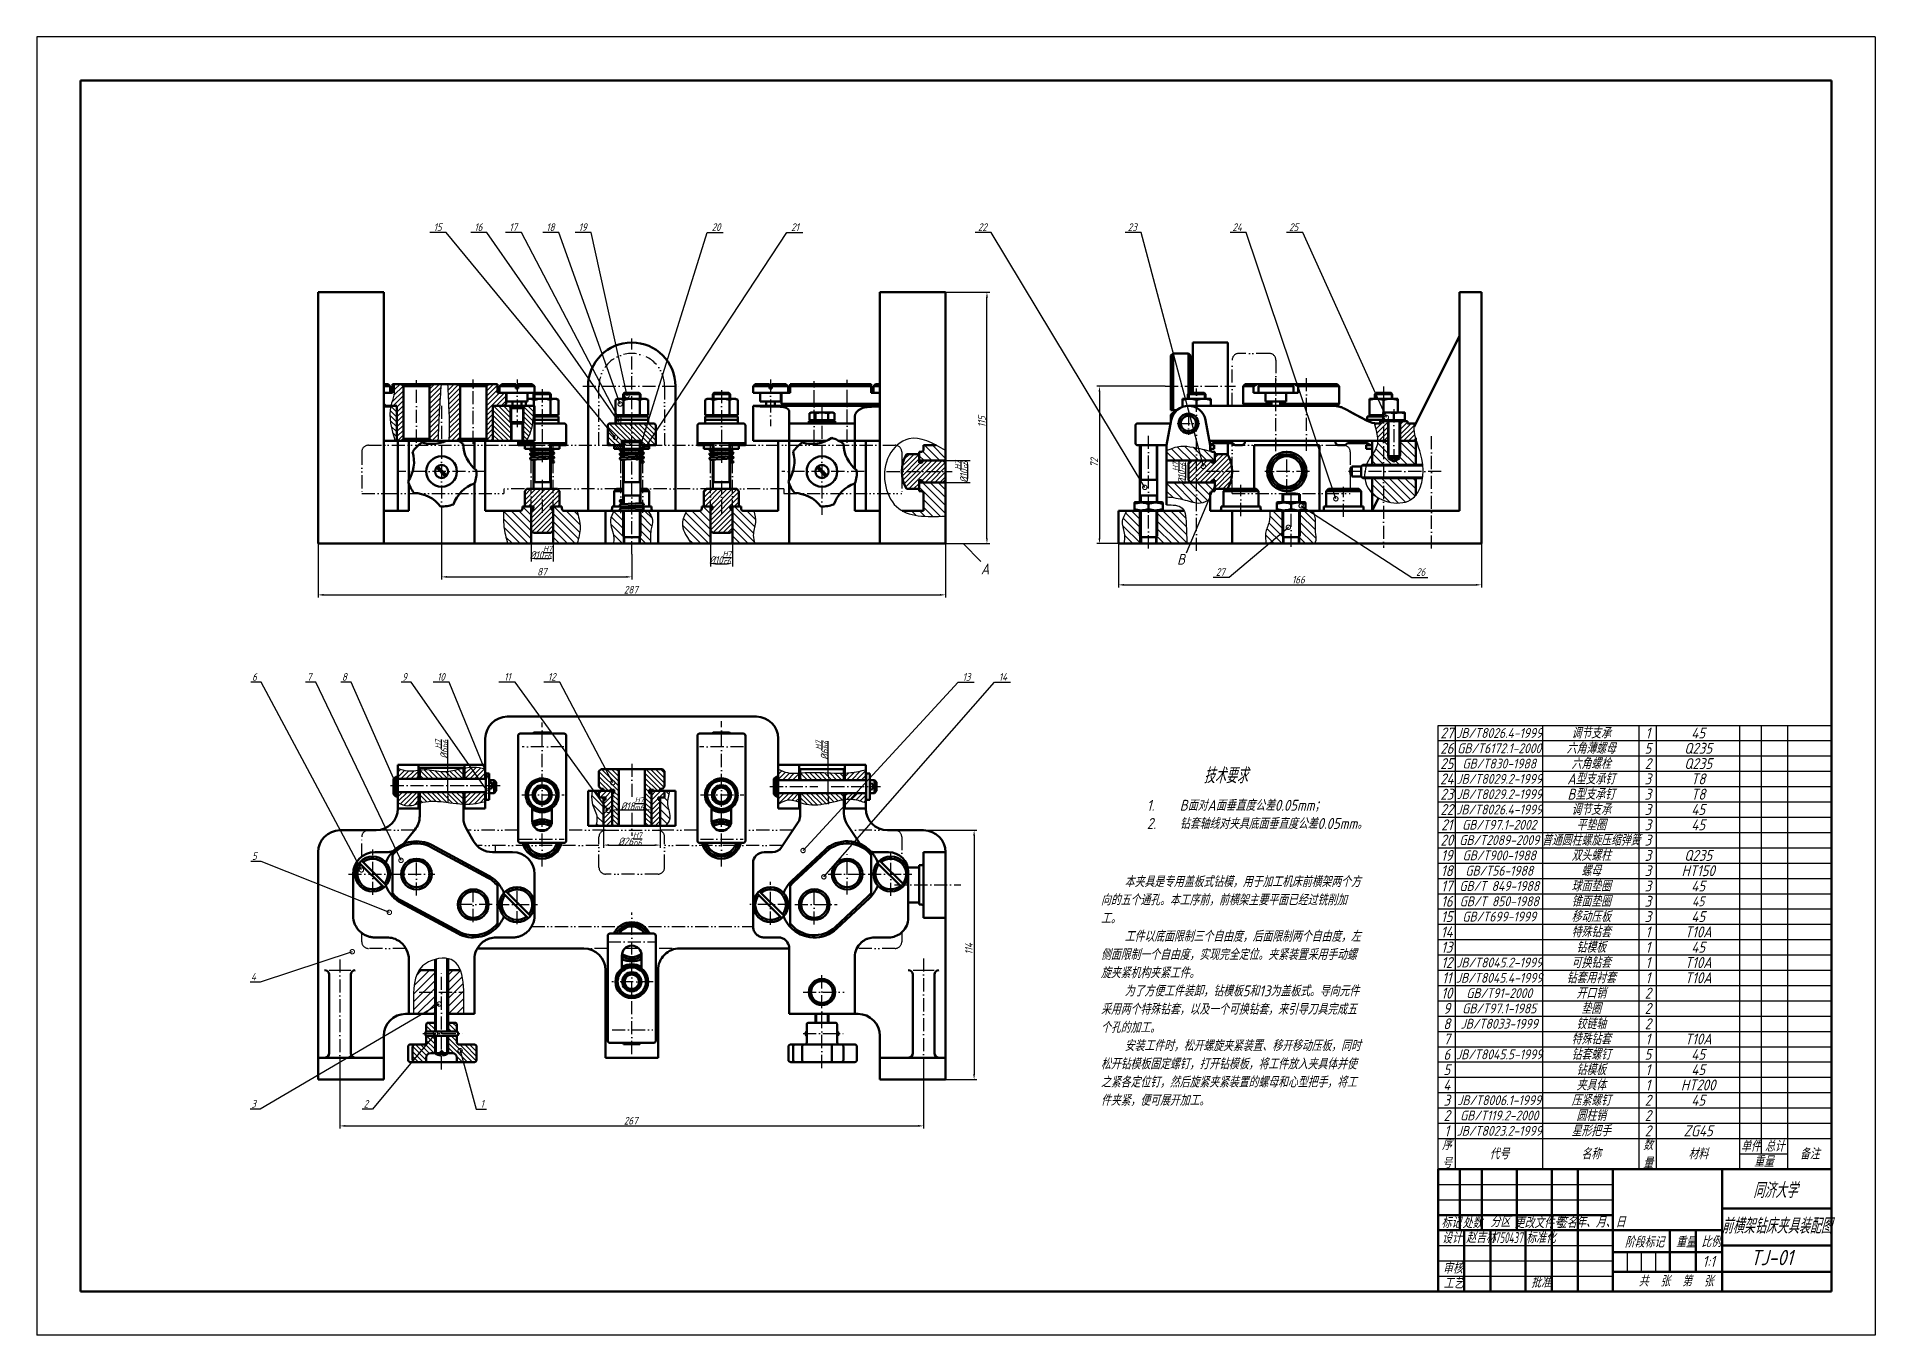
# Model space of a CAD drawing. Header units: millimetres. Extents: x 19 to 860, y 28 to 622.
import ezdxf
from ezdxf import colors
from ezdxf.entities.mleader import LeaderData, LeaderLine
from ezdxf.math import Vec2, Vec3

# ---------------------------------------------------------------- set-up
doc = ezdxf.new("R2010")
doc.units = ezdxf.units.MM
doc.linetypes.add('ACAD_ISO10W100', pattern=[18, 12, -3, 0, -3])
doc.linetypes.add('ACAD_ISO12W100', pattern=[21, 12, -3, 0, -3, 0, -3])
for name, color, linetype, lineweight in [('剖面线', 5, 'Continuous', 25), ('尺寸标注', 7, 'Continuous', 25), ('粗实线', 3, 'Continuous', 50), ('细实线', 7, 'Continuous', 25), ('细文本', 7, 'Continuous', 25), ('细点画线', 1, 'ACAD_ISO10W100', 25)]:
    doc.layers.add(name, color=color, linetype=linetype, lineweight=lineweight)
doc.layers.add('双点划线', color=130, linetype='ACAD_ISO12W100')
doc.styles.add('长仿宋', font='gbeitc.shx', dxfattribs={"bigfont": 'gbcbig.shx'})
doc.dimstyles.new('ISO-25', dxfattribs={"dimtxt": 3.5, "dimasz": 2.5, "dimexe": 1.25, "dimexo": 0, "dimtad": 1, "dimdsep": 46, "dimtxsty": '长仿宋', "dimcen": 2.5, "dimadec": 0, "dimazin": 0, "dimtfac": 1, "dimtmove": 0, "dimatfit": 2, "dimfxl": 1, "dimarcsym": 0})
pattern_1 = [(45, (42.287, -37.1553), (-1.122532, 1.122532), [])]
pattern_2 = [(135, (42.287, -37.1553), (-1.796051, -1.796051), [])]
pattern_3 = [(135, (42.287, -37.1553), (-1.122532, -1.122532), [])]

msp = doc.modelspace()

# ---------------------------------------------------------------- texts
at = {"layer": '尺寸标注', "style": '长仿宋'}
for s, p in [('A', (450.918, 375.748)), ('B', (540.693, 380.191))]:
    msp.add_text(s, height=5, dxfattribs=at).set_placement(p)
for s, width, heights, insert, char_height, attachment_point in [('技术要求', 20.71009, [0], (562.94, 283.734), 7, 5), ('\\pxi-1,l1,t0.4,3;1.^IB面对A面垂直度公差0.05mm；\\P2.^I钻套轴线对夹具底面垂直度公差0.05mm。', 119.44877, [42.063], (526.918, 272.68), 5, 1), ('    本夹具是专用盖板式钻模，用于加工机床前横架两个方向的五个通孔。本工序前，前横架主要平面已经过铣削加工。\\P    工件以底面限制三个自由度，后面限制两个自由度，左侧面限制一个自由度，实现完全定位。夹紧装置采用手动螺旋夹紧机构夹紧工件。\\P    为了方便工件装卸，钻模板5和13为盖板式。导向元件采用两个特殊钻套，以及一个可换钻套，来引导刀具完成五个孔的加工。\\P    安装工件时，松开螺旋夹紧装置、移开移动压板，同时松开钻模板固定螺钉，打开钻模板，将工件放入夹具体并使之紧各定位钉，然后旋紧夹紧装置的螺母和心型把手，将工件夹紧，便可展开加工。', 119.44877, [81.724], (505.829, 237.757), 5, 1)]:
    msp.add_mtext_dynamic_manual_height_columns(s, width=width, gutter_width=25, heights=heights, dxfattribs=dict(at, insert=insert, char_height=char_height, attachment_point=attachment_point))
at = {"layer": '细文本', "style": '长仿宋'}
for s, height, p in [('同济大学', 7, (804.225, 90.525)), ('标记', 5, (661.591, 76.808)), ('处数', 5, (671.221, 76.675)), ('分区', 5, (684.048, 77.249)), ('更改文件号', 5, (695.038, 76.719)), ('签名', 5, (714.352, 76.808)), ('年、月、日', 5, (723.227, 77.049)), ('前横架钻床夹具装配图', 7, (789.744, 74.247)), ('设计', 5, (661.866, 69.76)), ('赵吉林', 5, (672.913, 69.968)), ('标准化', 5, (700.327, 69.829)), ('阶段标记', 5, (745.475, 67.881)), ('重量', 5, (768.869, 67.845)), ('比例', 5, (780.507, 68.042)), ('审核', 5, (662.271, 55.931)), ('1:1', 5, (781.094, 59.015)), ('TJ-01', 7, (802.977, 59.763)), ('工艺', 5, (662.593, 49.069)), ('批准', 5, (702.607, 49.489)), ('共  张  第  张', 5, (751.829, 50.041))]:
    msp.add_text(s, height=height, dxfattribs=at).set_placement(p)
at = {"layer": '细文本', "style": '长仿宋', "width": 0.7}
msp.add_text('1750437', height=5, dxfattribs=at).set_placement((684.627, 69.886))

# ---------------------------------------------------------------- blocks, each defined once
blk = doc.blocks.new('*T29')
at = {"layer": '细实线', "color": 0, "linetype": 'ByBlock', "lineweight": 25, "transparency": 16777216}
for p, q in [((0, 203), (180, 203)), ((0, 0), (0, 203)), ((8, 0), (8, 203)), ((48, 0), (48, 203)), ((92, 0), (92, 203)), ((100, 0), (100, 203)), ((138, 0), (138, 203)), ((148, 7), (148, 203)), ((160, 0), (160, 203)), ((180, 0), (180, 203)), ((0, 196), (180, 196)), ((0, 189), (180, 189)), ((0, 182), (180, 182)), ((0, 175), (180, 175)), ((0, 168), (180, 168)), ((0, 161), (180, 161)), ((0, 154), (180, 154)), ((0, 147), (180, 147)), ((0, 140), (180, 140)), ((0, 133), (180, 133)), ((0, 126), (180, 126)), ((0, 119), (180, 119)), ((0, 112), (180, 112)), ((0, 105), (180, 105)), ((0, 98), (180, 98)), ((0, 91), (180, 91)), ((0, 84), (180, 84)), ((0, 77), (180, 77)), ((0, 70), (180, 70)), ((0, 63), (180, 63)), ((0, 56), (180, 56)), ((0, 49), (180, 49)), ((0, 42), (180, 42)), ((0, 35), (180, 35)), ((0, 28), (180, 28)), ((0, 21), (180, 21)), ((0, 14), (180, 14)), ((0, 0), (180, 0)), ((138, 7), (160, 7))]:
    blk.add_line(p, q, dxfattribs=at)
at = {"layer": '细实线', "color": 0, "transparency": 16777216, "attachment_point": 5, "style": '长仿宋'}
for s, insert, char_height, width in [('27', (4, 199.5), 5, 8), ('调节支承', (70, 199.5), 5, 44), ('1', (96, 199.5), 5, 8), ('45', (119, 199.5), 5, 38), ('26', (4, 192.5), 5, 8), ('JB/T8026.4-1999', (28, 199.5), 4.5, 40), ('GB/T6172.1-2000', (28, 192.5), 4.5, 40), ('六角薄螺母', (70, 192.5), 5, 44), ('5', (96, 192.5), 5, 8), ('Q235', (119, 192.5), 5, 38), ('25', (4, 185.5), 5, 8), ('GB/T830-1988', (28, 185.5), 4.5, 40), ('六角螺栓', (70, 185.5), 5, 44), ('2', (96, 185.5), 5, 8), ('Q235', (119, 185.5), 5, 38), ('24', (4, 178.5), 5, 8), ('JB/T8029.2-1999', (28, 178.5), 4.5, 40), ('A型支承钉', (70, 178.5), 5, 44), ('3', (96, 178.5), 5, 8), ('T8', (119, 178.5), 5, 38), ('23', (4, 171.5), 5, 8), ('JB/T8029.2-1999', (28, 171.5), 4.5, 40), ('B型支承钉', (70, 171.5), 5, 44), ('3', (96, 171.5), 5, 8), ('T8', (119, 171.5), 5, 38), ('22', (4, 164.5), 5, 8), ('21', (4, 157.5), 5, 8), ('JB/T8026.4-1999', (28, 164.5), 4.5, 40), ('调节支承', (70, 164.5), 5, 44), ('平垫圈', (70, 157.5), 5, 44), ('3', (96, 164.5), 5, 8), ('3', (96, 157.5), 5, 8), ('45', (119, 164.5), 5, 38), ('45', (119, 157.5), 5, 38), ('20', (4, 150.5), 5, 8), ('GB/T2089-2009', (28, 150.5), 4.5, 40), ('GB/T97.1-2002', (28, 157.5), 4.5, 40), ('普通圆柱螺旋压缩弹簧', (70, 150.5), 5, 44), ('3', (96, 150.5), 5, 8), ('19', (4, 143.5), 5, 8), ('GB/T900-1988', (28, 143.5), 4.5, 40), ('双头螺柱', (70, 143.5), 5, 44), ('3', (96, 143.5), 5, 8), ('Q235', (119, 143.5), 5, 38), ('18', (4, 136.5), 5, 8), ('GB/T56-1988', (28, 136.5), 4.5, 40), ('螺母', (70, 136.5), 5, 44), ('3', (96, 136.5), 5, 8), ('HT150', (119, 136.5), 5, 38), ('17', (4, 129.5), 5, 8), ('GB/T 849-1988', (28, 129.5), 4.5, 40), ('球面垫圈', (70, 129.5), 5, 44), ('3', (96, 129.5), 5, 8), ('45', (119, 129.5), 5, 38), ('16', (4, 122.5), 5, 8), ('15', (4, 115.5), 5, 8), ('GB/T 850-1988', (28, 122.5), 4.5, 40), ('GB/T699-1999', (28, 115.5), 4.5, 40), ('移动压板', (70, 115.5), 5, 44), ('锥面垫圈', (70, 122.5), 5, 44), ('3', (96, 122.5), 5, 8), ('3', (96, 115.5), 5, 8), ('45', (119, 115.5), 5, 38), ('45', (119, 122.5), 4.5, 38), ('14', (4, 108.5), 5, 8), ('特殊钻套', (70, 108.5), 5, 44), ('1', (96, 108.5), 5, 8), ('T10A', (119, 108.5), 5, 38), ('13', (4, 101.5), 5, 8), ('钻模板', (70, 101.5), 5, 44), ('1', (96, 101.5), 5, 8), ('45', (119, 101.5), 5, 38), ('12', (4, 94.5), 5, 8), ('\\A1;JB/T8045.2-1999', (28, 94.5), 4.5, 40), ('可换钻套', (70, 94.5), 5, 44), ('1', (96, 94.5), 5, 8), ('T10A', (119, 94.5), 5, 38), ('11', (4, 87.5), 5, 8), ('\\A1;JB/T8045.4-1999', (28, 87.5), 4.5, 40), ('钻套用衬套', (70, 87.5), 5, 44), ('1', (96, 87.5), 5, 8), ('T10A', (119, 87.5), 5, 38), ('10', (4, 80.5), 5, 8), ('9', (4, 73.5), 5, 8), ('GB/T97.1-1985', (28, 73.5), 4.5, 40), ('GB/T91-2000', (28, 80.5), 4.5, 40), ('开口销', (70, 80.5), 5, 44), ('垫圈', (70, 73.5), 5, 44), ('2', (96, 80.5), 5, 8), ('2', (96, 73.5), 5, 8), ('8', (4, 66.5), 5, 8), ('JB/T8033-1999', (28, 66.5), 4.5, 40), ('铰链轴', (70, 66.5), 5, 44), ('2', (96, 66.5), 5, 8), ('7', (4, 59.5), 5, 8), ('特殊钻套', (70, 59.5), 5, 44), ('1', (96, 59.5), 5, 8), ('T10A', (119, 59.5), 5, 38), ('6', (4, 52.5), 5, 8), ('\\A1;JB/T8045.5-1999', (28, 52.5), 4.5, 40), ('钻套螺钉', (70, 52.5), 5, 44), ('5', (96, 52.5), 5, 8), ('45', (119, 52.5), 5, 38), ('5', (4, 45.5), 5, 8), ('钻模板', (70, 45.5), 5, 44), ('1', (96, 45.5), 5, 8), ('45', (119, 45.5), 5, 38), ('3', (4, 31.5), 5, 8), ('4', (4, 38.5), 5, 8), ('JB/T8006.1-1999', (28, 31.5), 4.5, 40), ('压紧螺钉', (70, 31.5), 5, 44), ('夹具体', (70, 38.5), 5, 44), ('2', (96, 31.5), 5, 8), ('1', (96, 38.5), 5, 8), ('HT200', (119, 38.5), 5, 38), ('45', (119, 31.5), 5, 38), ('2', (4, 24.5), 5, 8), ('GB/T119.2-2000', (28, 24.5), 4.5, 40), ('圆柱销', (70, 24.5), 5, 44), ('2', (96, 24.5), 5, 8), ('1', (4, 17.5), 5, 8), ('JB/T8023.2-1999', (28, 17.5), 4.5, 40), ('星形把手', (70, 17.5), 5, 44), ('2', (96, 17.5), 5, 8), ('ZG45', (119, 17.5), 5, 38), ('序号', (4, 7), 5, 8), ('代号', (28, 7), 5, 40), ('名称', (70, 7), 5, 44), ('数量', (96, 7), 5, 8), ('材料', (119, 7), 5, 38), ('单件', (143, 10.5), 5, 10), ('总计', (154, 10.5), 5, 12), ('备注', (170, 7), 5, 20), ('重量', (149, 3.5), 5, 22)]:
    blk.add_mtext(s, dxfattribs=dict(at, insert=insert, char_height=char_height, width=width))
blk = doc.blocks.new('*D30')
at = {"layer": 'Defpoints', "color": 0, "transparency": 16777216}
for p in [(147.78, 389.87), (434.78, 389.87), (434.78, 366.43)]:
    blk.add_point(p, dxfattribs=at)
at = {"layer": '尺寸标注', "color": 0, "lineweight": -2, "transparency": 16777216}
for p, q in [((147.78, 389.87), (147.78, 365.18)), ((434.78, 389.87), (434.78, 365.18)), ((150.28, 366.43), (432.28, 366.43))]:
    blk.add_line(p, q, dxfattribs=at)
at = {"layer": '尺寸标注', "color": 0, "transparency": 16777216}
for points in [[(150.28, 366.84), (150.28, 366.01), (147.78, 366.43)], [(432.28, 366.84), (432.28, 366.01), (434.78, 366.43)]]:
    blk.add_solid(points, dxfattribs=at)
at = {"layer": '尺寸标注', "color": 0, "transparency": 16777216, "insert": (290.86, 368.8), "char_height": 3.5, "attachment_point": 5, "style": '长仿宋'}
blk.add_mtext('287', dxfattribs=at)
blk = doc.blocks.new('*D32')
at = {"layer": 'Defpoints', "color": 0, "transparency": 16777216}
for p in [(535.21, 461.87), (505.21, 389.87), (513.93, 389.87)]:
    blk.add_point(p, dxfattribs=at)
at = {"layer": '尺寸标注', "color": 0, "lineweight": -2, "transparency": 16777216}
for p, q in [((535.21, 461.87), (503.96, 461.87)), ((505.21, 459.37), (505.21, 392.37)), ((513.93, 389.87), (503.96, 389.87))]:
    blk.add_line(p, q, dxfattribs=at)
at = {"layer": '尺寸标注', "color": 0, "transparency": 16777216}
for points in [[(504.8, 459.37), (505.63, 459.37), (505.21, 461.87)], [(504.8, 392.37), (505.63, 392.37), (505.21, 389.87)]]:
    blk.add_solid(points, dxfattribs=at)
at = {"layer": '尺寸标注', "color": 0, "transparency": 16777216, "insert": (502.84, 426.89), "char_height": 3.5, "attachment_point": 5, "rotation": 90, "style": '长仿宋'}
blk.add_mtext('72', dxfattribs=at)
blk = doc.blocks.new('*D34')
at = {"layer": 'Defpoints', "color": 0, "transparency": 16777216}
for p in [(204.28, 401.3), (291.28, 385.07), (291.28, 374.66)]:
    blk.add_point(p, dxfattribs=at)
at = {"layer": '尺寸标注', "color": 0, "lineweight": -2, "transparency": 16777216}
for p, q in [((204.28, 401.3), (204.28, 373.41)), ((291.28, 385.07), (291.28, 373.41)), ((206.78, 374.66), (288.78, 374.66))]:
    blk.add_line(p, q, dxfattribs=at)
at = {"layer": '尺寸标注', "color": 0, "transparency": 16777216}
for points in [[(206.78, 375.07), (206.78, 374.24), (204.28, 374.66)], [(288.78, 375.07), (288.78, 374.24), (291.28, 374.66)]]:
    blk.add_solid(points, dxfattribs=at)
at = {"layer": '尺寸标注', "color": 0, "transparency": 16777216, "insert": (250.19, 377.03), "char_height": 3.5, "attachment_point": 5, "style": '长仿宋'}
blk.add_mtext('87', dxfattribs=at)
blk = doc.blocks.new('*D36')
at = {"layer": 'Defpoints', "color": 0, "transparency": 16777216}
for p in [(513.93, 389.87), (679.93, 389.87), (679.93, 371.02)]:
    blk.add_point(p, dxfattribs=at)
at = {"layer": '尺寸标注', "color": 0, "lineweight": -2, "transparency": 16777216}
for p, q in [((513.93, 389.87), (513.93, 369.77)), ((679.93, 389.87), (679.93, 369.77)), ((516.43, 371.02), (677.43, 371.02))]:
    blk.add_line(p, q, dxfattribs=at)
at = {"layer": '尺寸标注', "color": 0, "transparency": 16777216}
for points in [[(516.43, 371.43), (516.43, 370.6), (513.93, 371.02)], [(677.43, 371.43), (677.43, 370.6), (679.93, 371.02)]]:
    blk.add_solid(points, dxfattribs=at)
at = {"layer": '尺寸标注', "color": 0, "transparency": 16777216, "insert": (596.19, 373.39), "char_height": 3.5, "attachment_point": 5, "style": '长仿宋'}
blk.add_mtext('166', dxfattribs=at)
blk = doc.blocks.new('_DotSmall')
at = {"color": 0, "linetype": 'ByBlock', "const_width": 0.5}
blk.add_lwpolyline([(-0.0625, 0, 1), (0.0625, 0, 1)], format="xyb", close=True, dxfattribs=at)
blk = doc.blocks.new('*D41')
at = {"layer": 'Defpoints', "color": 0, "transparency": 16777216}
for p in [(157.78, 148.6), (424.78, 150.34), (424.78, 123.5)]:
    blk.add_point(p, dxfattribs=at)
at = {"layer": '细实线', "color": 0, "lineweight": -2, "transparency": 16777216}
for p, q in [((157.78, 148.6), (157.78, 122.25)), ((424.78, 150.34), (424.78, 122.25)), ((160.28, 123.5), (422.28, 123.5))]:
    blk.add_line(p, q, dxfattribs=at)
at = {"layer": '细实线', "color": 0, "transparency": 16777216}
for points in [[(160.28, 123.92), (160.28, 123.08), (157.78, 123.5)], [(422.28, 123.92), (422.28, 123.08), (424.78, 123.5)]]:
    blk.add_solid(points, dxfattribs=at)
at = {"layer": '细实线', "color": 0, "transparency": 16777216, "insert": (290.8, 125.88), "char_height": 3.5, "attachment_point": 5, "style": '长仿宋'}
blk.add_mtext('267', dxfattribs=at)
blk = doc.blocks.new('*D44')
at = {"layer": 'Defpoints', "color": 0, "transparency": 16777216}
for p in [(381.18, 281.72), (381.18, 275.72), (381.18, 275.72)]:
    blk.add_point(p, dxfattribs=at)
at = {"layer": '尺寸标注', "color": 0, "lineweight": -2, "transparency": 16777216}
for p, q in [((381.18, 284.22), (381.18, 299.58)), ((381.18, 281.72), (379.93, 281.72)), ((381.18, 275.72), (381.18, 281.72)), ((381.18, 275.72), (379.93, 275.72)), ((381.18, 273.22), (381.18, 270.72))]:
    blk.add_line(p, q, dxfattribs=at)
at = {"layer": '尺寸标注', "color": 0, "transparency": 16777216}
for points in [[(380.77, 284.22), (381.6, 284.22), (381.18, 281.72)], [(380.77, 273.22), (381.6, 273.22), (381.18, 275.72)]]:
    blk.add_solid(points, dxfattribs=at)
at = {"layer": '尺寸标注', "color": 0, "transparency": 16777216, "insert": (378.31, 295.36), "char_height": 3.5, "attachment_point": 5, "rotation": 90, "style": '长仿宋'}
blk.add_mtext('%%C6{\\H0.7x;\\SH7/h6;}', dxfattribs=at)
blk = doc.blocks.new('*D47')
at = {"layer": 'Defpoints', "color": 0, "transparency": 16777216}
for p in [(207.14, 282.23), (207.14, 276.23), (207.14, 276.23)]:
    blk.add_point(p, dxfattribs=at)
at = {"layer": '尺寸标注', "color": 0, "lineweight": -2, "transparency": 16777216}
for p, q in [((207.14, 284.73), (207.14, 300.09)), ((207.14, 282.23), (205.89, 282.23)), ((207.14, 276.23), (207.14, 282.23)), ((207.14, 276.23), (205.89, 276.23)), ((207.14, 273.73), (207.14, 271.23))]:
    blk.add_line(p, q, dxfattribs=at)
at = {"layer": '尺寸标注', "color": 0, "transparency": 16777216}
for points in [[(206.72, 284.73), (207.55, 284.73), (207.14, 282.23)], [(206.72, 273.73), (207.55, 273.73), (207.14, 276.23)]]:
    blk.add_solid(points, dxfattribs=at)
at = {"layer": '尺寸标注', "color": 0, "transparency": 16777216, "insert": (204.26, 295.87), "char_height": 3.5, "attachment_point": 5, "rotation": 90, "style": '长仿宋'}
blk.add_mtext('%%C6{\\H0.7x;\\SH7/h6;}', dxfattribs=at)
blk = doc.blocks.new('*D48')
at = {"layer": 'Defpoints', "color": 0, "transparency": 16777216}
for p in [(245.28, 389.87), (255.28, 389.87), (255.28, 383)]:
    blk.add_point(p, dxfattribs=at)
at = {"layer": '尺寸标注', "color": 0, "lineweight": -2, "transparency": 16777216}
for p, q in [((245.28, 389.87), (245.28, 381.75)), ((255.28, 389.87), (255.28, 381.75)), ((247.78, 383), (252.78, 383))]:
    blk.add_line(p, q, dxfattribs=at)
at = {"layer": '尺寸标注', "color": 0, "transparency": 16777216}
for points in [[(247.78, 383.42), (247.78, 382.59), (245.28, 383)], [(252.78, 383.42), (252.78, 382.59), (255.28, 383)]]:
    blk.add_solid(points, dxfattribs=at)
at = {"layer": '尺寸标注', "color": 0, "transparency": 16777216, "insert": (249.74, 385.87), "char_height": 3.5, "attachment_point": 5, "style": '长仿宋'}
blk.add_mtext('%%C10{\\H0.7x;\\SH7/r6;}', dxfattribs=at)
blk = doc.blocks.new('*D49')
at = {"layer": 'Defpoints', "color": 0, "transparency": 16777216}
for p in [(327.28, 389.87), (337.28, 389.87), (337.28, 380.7)]:
    blk.add_point(p, dxfattribs=at)
at = {"layer": '尺寸标注', "color": 0, "lineweight": -2, "transparency": 16777216}
for p, q in [((327.28, 389.87), (327.28, 379.45)), ((337.28, 389.87), (337.28, 379.45)), ((329.78, 380.7), (334.78, 380.7))]:
    blk.add_line(p, q, dxfattribs=at)
at = {"layer": '尺寸标注', "color": 0, "transparency": 16777216}
for points in [[(329.78, 381.11), (329.78, 380.28), (327.28, 380.7)], [(334.78, 381.11), (334.78, 380.28), (337.28, 380.7)]]:
    blk.add_solid(points, dxfattribs=at)
at = {"layer": '尺寸标注', "color": 0, "transparency": 16777216, "insert": (331.86, 383.57), "char_height": 3.5, "attachment_point": 5, "style": '长仿宋'}
blk.add_mtext('%%C10{\\H0.7x;\\SH7/r6;}', dxfattribs=at)
blk = doc.blocks.new('*D50')
at = {"layer": 'Defpoints', "color": 0, "transparency": 16777216}
for p in [(434.78, 427.87), (434.78, 417.87), (444.87, 417.87)]:
    blk.add_point(p, dxfattribs=at)
at = {"layer": '尺寸标注', "color": 0, "lineweight": -2, "transparency": 16777216}
for p, q in [((434.78, 427.87), (446.12, 427.87)), ((444.87, 425.37), (444.87, 420.37)), ((434.78, 417.87), (446.12, 417.87))]:
    blk.add_line(p, q, dxfattribs=at)
at = {"layer": '尺寸标注', "color": 0, "transparency": 16777216}
for points in [[(444.45, 425.37), (445.28, 425.37), (444.87, 427.87)], [(444.45, 420.37), (445.28, 420.37), (444.87, 417.87)]]:
    blk.add_solid(points, dxfattribs=at)
at = {"layer": '尺寸标注', "color": 0, "transparency": 16777216, "insert": (442, 422.78), "char_height": 3.5, "attachment_point": 5, "rotation": 90, "style": '长仿宋'}
blk.add_mtext('%%C10{\\H0.7x;\\SH7/r6;}', dxfattribs=at)
blk = doc.blocks.new('*D51')
at = {"layer": 'Defpoints', "color": 0, "transparency": 16777216}
for p in [(544.54, 427.87), (544.54, 417.87), (544.54, 417.87)]:
    blk.add_point(p, dxfattribs=at)
at = {"layer": '尺寸标注', "color": 0, "lineweight": -2, "transparency": 16777216}
for p, q in [((544.54, 427.87), (543.29, 427.87)), ((544.54, 425.37), (544.54, 420.37)), ((544.54, 417.87), (543.29, 417.87))]:
    blk.add_line(p, q, dxfattribs=at)
at = {"layer": '尺寸标注', "color": 0, "transparency": 16777216}
for points in [[(544.12, 425.37), (544.95, 425.37), (544.54, 427.87)], [(544.12, 420.37), (544.95, 420.37), (544.54, 417.87)]]:
    blk.add_solid(points, dxfattribs=at)
at = {"layer": '尺寸标注', "color": 0, "transparency": 16777216, "insert": (541.66, 422.12), "char_height": 3.5, "attachment_point": 5, "rotation": 90, "style": '长仿宋'}
blk.add_mtext('%%C10{\\H0.7x;\\SH7/r6;}', dxfattribs=at)
blk = doc.blocks.new('*D52')
at = {"layer": 'Defpoints', "color": 0, "transparency": 16777216}
for p in [(282.28, 268.08), (300.28, 268.08), (300.28, 268.08)]:
    blk.add_point(p, dxfattribs=at)
at = {"layer": '尺寸标注', "color": 0, "lineweight": -2, "transparency": 16777216}
for p, q in [((282.28, 268.08), (282.28, 269.33)), ((300.28, 268.08), (300.28, 269.33)), ((284.78, 268.08), (297.78, 268.08))]:
    blk.add_line(p, q, dxfattribs=at)
at = {"layer": '尺寸标注', "color": 0, "transparency": 16777216}
for points in [[(284.78, 268.5), (284.78, 267.66), (282.28, 268.08)], [(297.78, 268.5), (297.78, 267.66), (300.28, 268.08)]]:
    blk.add_solid(points, dxfattribs=at)
at = {"layer": '尺寸标注', "color": 0, "transparency": 16777216, "insert": (291.53, 270.95), "char_height": 3.5, "attachment_point": 5, "style": '长仿宋'}
blk.add_mtext('%%C18{\\H0.7x;\\SH7/m6;}', dxfattribs=at)
blk = doc.blocks.new('*D53')
at = {"layer": 'Defpoints', "color": 0, "transparency": 16777216}
for p in [(278.28, 260.72), (304.28, 260.72), (304.28, 251.97)]:
    blk.add_point(p, dxfattribs=at)
at = {"layer": '尺寸标注', "color": 0, "lineweight": -2, "transparency": 16777216}
for p, q in [((278.28, 260.72), (278.28, 250.72)), ((304.28, 260.72), (304.28, 250.72)), ((280.78, 251.97), (301.78, 251.97))]:
    blk.add_line(p, q, dxfattribs=at)
at = {"layer": '尺寸标注', "color": 0, "transparency": 16777216}
for points in [[(280.78, 252.39), (280.78, 251.56), (278.28, 251.97)], [(301.78, 252.39), (301.78, 251.56), (304.28, 251.97)]]:
    blk.add_solid(points, dxfattribs=at)
at = {"layer": '尺寸标注', "color": 0, "transparency": 16777216, "insert": (290.55, 254.84), "char_height": 3.5, "attachment_point": 5, "style": '长仿宋'}
blk.add_mtext('%%C26{\\H0.7x;\\SH7/n6;}', dxfattribs=at)
blk = doc.blocks.new('*D54')
at = {"layer": 'Defpoints', "color": 0, "transparency": 16777216}
for p in [(424.78, 258.72), (434.78, 144.72), (447.87, 144.72)]:
    blk.add_point(p, dxfattribs=at)
at = {"layer": '尺寸标注', "color": 0, "lineweight": -2, "transparency": 16777216}
for p, q in [((424.78, 258.72), (449.12, 258.72)), ((447.87, 256.22), (447.87, 147.22)), ((434.78, 144.72), (449.12, 144.72))]:
    blk.add_line(p, q, dxfattribs=at)
at = {"layer": '尺寸标注', "color": 0, "transparency": 16777216}
for points in [[(447.45, 256.22), (448.28, 256.22), (447.87, 258.72)], [(447.45, 147.22), (448.28, 147.22), (447.87, 144.72)]]:
    blk.add_solid(points, dxfattribs=at)
at = {"layer": '尺寸标注', "color": 0, "transparency": 16777216, "insert": (445.49, 204.52), "char_height": 3.5, "attachment_point": 5, "rotation": 90, "style": '长仿宋'}
blk.add_mtext('114', dxfattribs=at)
blk = doc.blocks.new('*D55')
at = {"layer": 'Defpoints', "color": 0, "transparency": 16777216}
for p in [(434.78, 504.87), (453.75, 504.87), (434.78, 389.87)]:
    blk.add_point(p, dxfattribs=at)
at = {"layer": '尺寸标注', "color": 0, "lineweight": -2, "transparency": 16777216}
for p, q in [((434.78, 504.87), (455, 504.87)), ((453.75, 392.37), (453.75, 502.37)), ((434.78, 389.87), (455, 389.87))]:
    blk.add_line(p, q, dxfattribs=at)
at = {"layer": '尺寸标注', "color": 0, "transparency": 16777216}
for points in [[(453.34, 502.37), (454.17, 502.37), (453.75, 504.87)], [(453.34, 392.37), (454.17, 392.37), (453.75, 389.87)]]:
    blk.add_solid(points, dxfattribs=at)
at = {"layer": '尺寸标注', "color": 0, "transparency": 16777216, "insert": (451.38, 445.66), "char_height": 3.5, "attachment_point": 5, "rotation": 90, "style": '长仿宋'}
blk.add_mtext('115', dxfattribs=at)

# ---------------------------------------------------------------- dimensions: what is measured, and where the dimension line sits
at = {"layer": '尺寸标注'}
for base, p1, p2, angle, picture, middle in [((453.752, 504.869), (434.778, 389.869), (434.778, 504.869), 90, '*D55', (453.752, 445.658)), ((505.214, 389.869), (535.211, 461.869), (513.926, 389.869), 90, '*D32', (505.214, 426.894)), ((447.866, 144.72), (424.778, 258.72), (434.778, 144.72), 270, '*D54', (447.866, 204.521))]:
    dim = msp.add_linear_dim(base=base, p1=p1, p2=p2, angle=angle, dimstyle='ISO-25', dxfattribs=at)
    dim.commit()
    dim.dimension.update_dxf_attribs({"geometry": picture, "text_midpoint": middle, "dimtype": 160})
for base, p1, p2, angle, text, picture, middle in [((444.867, 417.869), (434.778, 427.869), (434.778, 417.869), 90, '%%C<>{\\H0.7x;\\SH7/r6;}', '*D50', (444.867, 422.777)), ((544.536, 417.869), (544.536, 427.869), (544.536, 417.869), 270, '%%C<>{\\H0.7x;\\SH7/r6;}', '*D51', (544.536, 422.12)), ((255.278, 383.002), (245.278, 389.869), (255.278, 389.869), 0, '%%C<>{\\H0.7x;\\SH7/r6;}', '*D48', (249.736, 383.002)), ((337.278, 380.695), (327.278, 389.869), (337.278, 389.869), 0, '%%C<>{\\H0.7x;\\SH7/r6;}', '*D49', (331.861, 380.695)), ((207.136, 276.233), (207.136, 282.233), (207.136, 276.233), 270, '%%C<>{\\H0.7x;\\SH7/h6;}', '*D47', (207.136, 295.869)), ((381.182, 275.72), (381.182, 281.72), (381.182, 275.72), 270, '%%C<>{\\H0.7x;\\SH7/h6;}', '*D44', (381.182, 295.356))]:
    dim = msp.add_linear_dim(base=base, p1=p1, p2=p2, angle=angle, text=text, dimstyle='ISO-25', dxfattribs=at)
    dim.commit()
    dim.dimension.update_dxf_attribs({"geometry": picture, "text_midpoint": middle, "dimtype": 160})
for base, p1, p2, picture, middle in [((291.278, 374.655), (204.278, 401.305), (291.278, 385.073), '*D34', (250.193, 374.655)), ((434.778, 366.427), (147.778, 389.869), (434.778, 389.869), '*D30', (290.858, 366.427)), ((679.926, 371.017), (513.926, 389.869), (679.926, 389.869), '*D36', (596.188, 371.017))]:
    dim = msp.add_linear_dim(base=base, p1=p1, p2=p2, dimstyle='ISO-25', dxfattribs=at)
    dim.commit()
    dim.dimension.update_dxf_attribs({"geometry": picture, "text_midpoint": middle, "dimtype": 160})
for base, p1, p2, text, picture, middle in [((300.278, 268.079), (282.278, 268.079), (300.278, 268.079), '%%C<>{\\H0.7x;\\SH7/m6;}', '*D52', (291.526, 268.079)), ((304.278, 251.972), (278.278, 260.72), (304.278, 260.72), '%%C<>{\\H0.7x;\\SH7/n6;}', '*D53', (290.549, 251.972))]:
    dim = msp.add_linear_dim(base=base, p1=p1, p2=p2, text=text, dimstyle='ISO-25', dxfattribs=at)
    dim.commit()
    dim.dimension.update_dxf_attribs({"geometry": picture, "text_midpoint": middle, "dimtype": 160})
at = {"layer": '细实线'}
dim = msp.add_linear_dim(base=(424.778, 123.5), p1=(157.778, 148.599), p2=(424.778, 150.341), dimstyle='ISO-25', dxfattribs=at)
dim.commit()
dim.dimension.update_dxf_attribs({"geometry": '*D41', "text_midpoint": (290.799, 123.5), "dimtype": 160})

# ---------------------------------------------------------------- hatches: boundary and pattern name
at = {"layer": '剖面线'}
h = msp.add_hatch(dxfattribs=at)
h.set_pattern_fill('ANSI31', color=256, scale=0.5)
h.set_pattern_definition(pattern_1)
edge = h.paths.add_edge_path()
edge.add_spline(control_points=[(182.559, 462.869), (182.655, 461.139), (182.845, 457.706), (181.469, 454.489), (181.071, 452.869)], knot_values=[0, 0, 0, 0, 5.1365139, 10.1925186, 10.1925186, 10.1925186, 10.1925186], degree=3, periodic=0)
edge.add_line((181.071, 452.869), (183.778, 452.869))
edge.add_line((183.778, 452.869), (183.778, 436.869))
edge.add_line((183.778, 436.869), (185.778, 436.869))
edge.add_line((185.778, 436.869), (186.778, 437.869))
edge.add_line((186.778, 437.869), (186.778, 461.869))
edge.add_line((186.778, 461.869), (185.778, 462.869))
edge.add_line((185.778, 462.869), (182.559, 462.869))
edge = h.paths.add_edge_path()
edge.add_line((198.778, 437.869), (199.778, 436.869))
edge.add_line((199.778, 436.869), (202.578, 436.869))
edge.add_spline(control_points=[(202.578, 436.869), (202.779, 441.392), (203.164, 450.064), (203.76, 458.725), (204.044, 462.869)], knot_values=[0, 0, 0, 0, 13.5808691, 26.0421746, 26.0421746, 26.0421746, 26.0421746], degree=3, periodic=0)
edge.add_line((204.044, 462.869), (199.778, 462.869))
edge.add_line((199.778, 462.869), (198.778, 461.869))
edge.add_line((198.778, 461.869), (198.778, 437.869))
edge = h.paths.add_edge_path()
edge.add_spline(control_points=[(207.051, 462.869), (207.216, 458.823), (207.504, 451.75), (207.927, 443.075), (207.657, 438.459), (207.564, 436.869)], knot_values=[0, 0, 0, 0, 12.152886, 21.24258, 26.018571, 26.018571, 26.018571, 26.018571], degree=3, periodic=0)
edge.add_line((207.564, 436.869), (211.778, 436.869))
edge.add_line((211.778, 436.869), (212.778, 437.869))
edge.add_line((212.778, 437.869), (212.778, 461.869))
edge.add_line((212.778, 461.869), (211.778, 462.869))
edge.add_line((211.778, 462.869), (207.051, 462.869))
h.paths.add_polyline_path([(224.778, 437.869), (225.778, 436.869), (227.778, 436.869), (227.778, 452.869), (232.778, 452.869), (233.778, 453.869), (233.778, 458.869), (229.778, 458.869), (229.778, 462.869), (225.778, 462.869), (224.778, 461.869)])
h = msp.add_hatch(dxfattribs=at)
h.set_pattern_fill('ANSI31', color=256, scale=0.5, angle=90)
h.set_pattern_definition(pattern_3)
edge = h.paths.add_edge_path()
edge.add_spline(control_points=[(243.114, 436.869), (243.802, 438.273), (246.235, 443.237), (246.25, 448.846), (246.261, 452.869)], knot_values=[0, 0, 0, 0, 4.6566623, 16.4616728, 16.4616728, 16.4616728, 16.4616728], degree=3, periodic=0)
edge.add_line((246.261, 452.869), (241.778, 452.869))
edge.add_line((241.778, 452.869), (241.778, 451.869))
edge.add_line((241.778, 451.869), (241.778, 445.369))
edge.add_line((241.778, 445.369), (241.778, 436.869))
edge.add_line((241.778, 436.869), (243.114, 436.869))
h.paths.add_polyline_path([(241.778, 452.869), (241.278, 452.869), (241.278, 452.369), (241.778, 451.869)])
h.paths.add_polyline_path([(241.778, 445.369), (241.278, 444.869), (241.278, 436.869), (241.778, 436.869)])
h.paths.add_polyline_path([(235.778, 445.369), (235.778, 451.869), (235.778, 452.869), (227.778, 452.869), (227.778, 436.869), (235.778, 436.869)])
h.paths.add_polyline_path([(236.278, 444.869), (235.778, 445.369), (235.778, 436.869), (236.278, 436.869)])
h.paths.add_polyline_path([(236.278, 452.869), (235.778, 452.869), (235.778, 451.869), (236.278, 452.369)])
edge = h.paths.add_edge_path()
edge.add_line((183.778, 452.869), (181.071, 452.869))
edge.add_spline(control_points=[(181.071, 452.869), (181.042, 452.751), (181.014, 452.632), (180.988, 452.513)], knot_values=[10.1925186, 10.1925186, 10.1925186, 10.1925186, 10.5622787, 10.5622787, 10.5622787, 10.5622787], degree=3, periodic=0)
edge.add_spline(control_points=[(180.988, 452.513), (179.877, 447.454), (181.466, 442.162), (183.055, 436.869)], knot_values=[10.5622787, 10.5622787, 10.5622787, 10.5622787, 26.3150594, 26.3150594, 26.3150594, 26.3150594], degree=3, periodic=0)
edge.add_line((183.055, 436.869), (183.778, 436.869))
edge.add_line((183.778, 436.869), (183.778, 452.869))
h = msp.add_hatch(dxfattribs=at)
h.set_pattern_fill('ANSI31', color=256, scale=0.5)
h.set_pattern_definition(pattern_1)
edge = h.paths.add_edge_path()
edge.add_line((635.175, 445.869), (633.676, 445.869))
edge.add_line((633.676, 445.869), (633.676, 444.869))
edge.add_line((633.676, 444.869), (632.437, 444.869))
edge.add_arc((632.426, 454.869), 10, 261.009376, 270.061217, ccw=False)
edge.add_spline(control_points=[(630.864, 444.992), (631.277, 443.596), (632.045, 441.002), (632.428, 438.146), (632.404, 436.869)], knot_values=[0, 0, 0, 0, 4.4095376, 8.1961228, 8.1961228, 8.1961228, 8.1961228], degree=3, periodic=0)
edge.add_line((632.404, 436.869), (635.175, 436.869))
edge.add_line((635.175, 436.869), (635.175, 445.869))
h.paths.add_polyline_path([(636.926, 445.869), (635.175, 445.869), (635.175, 436.869), (636.926, 436.869)])
h.paths.add_polyline_path([(637.395, 445.869), (636.926, 445.869), (636.926, 436.869), (637.395, 436.869)])
h.paths.add_polyline_path([(642.926, 445.869), (642.457, 445.869), (642.457, 436.869), (642.926, 436.869)])
edge = h.paths.add_edge_path()
edge.add_spline(control_points=[(649.12, 443.257), (649.105, 443.791), (649.106, 444.33), (649.107, 444.869)], knot_values=[85.6686514, 85.6686514, 85.6686514, 85.6686514, 87.2750294, 87.2750294, 87.2750294, 87.2750294], degree=3, periodic=0)
edge.add_line((649.107, 444.869), (646.176, 444.869))
edge.add_line((646.176, 444.869), (646.176, 445.869))
edge.add_line((646.176, 445.869), (642.926, 445.869))
edge.add_line((642.926, 445.869), (642.926, 436.869))
edge.add_line((642.926, 436.869), (649.926, 436.869))
edge.add_line((649.926, 436.869), (649.926, 438.196))
edge.add_spline(control_points=[(649.926, 438.196), (649.546, 439.59), (649.205, 441.248), (649.128, 442.989), (649.12, 443.257)], knot_values=[80.4069162, 80.4069162, 80.4069162, 80.4069162, 84.8644398, 85.6686514, 85.6686514, 85.6686514, 85.6686514], degree=3, periodic=0)
h = msp.add_hatch(dxfattribs=at)
h.set_pattern_fill('ANSI31', color=256, scale=0.5, angle=90)
h.set_pattern_definition(pattern_3)
h.paths.add_polyline_path([(280.278, 443.893, -0.4071098), (281.278, 444.869), (281.278, 444.869), (291.278, 444.869), (291.278, 434.869), (280.278, 434.869), (280.278, 443.894)])
h.paths.add_polyline_path([(281.461, 442.804, -1), (281.093, 443.143, -1)], flags=16)
h.paths.add_polyline_path([(300.431, 444.869), (291.278, 444.869), (291.278, 436.869), (295.778, 436.869), (295.778, 434.869), (297.853, 434.869)])
h.paths.add_polyline_path([(302.278, 438.502), (302.278, 443.872, 0.4133981), (301.278, 444.869), (300.431, 444.869), (297.853, 434.869), (301.081, 434.869)])
h.paths.add_polyline_path([(302.278, 438.502), (301.081, 434.869), (302.278, 434.869)], flags=17)
h = msp.add_hatch(dxfattribs=at)
h.set_pattern_fill('ANSI31', color=256, scale=0.2)
h.set_pattern_definition([(45, (42.28703, -37.1553), (-0.4490128, 0.4490128), [])])
h.paths.add_polyline_path([(286.278, 434.869), (283.278, 434.869), (283.278, 433.269), (286.278, 433.269)])
h.paths.add_polyline_path([(287.278, 434.869), (286.278, 434.869), (286.278, 433.269), (287.278, 433.269)])
h.paths.add_polyline_path([(296.278, 434.869), (295.278, 434.869), (295.278, 433.269), (296.278, 433.269)])
h.paths.add_polyline_path([(297.668, 434.149), (297.853, 434.869), (296.278, 434.869), (296.278, 433.269), (299.278, 433.269), (299.278, 434.869), (297.853, 434.869), (297.668, 434.149, -1), (297.543, 433.665, -1)])
h = msp.add_hatch(dxfattribs=at)
h.set_pattern_fill('ANSI31', color=256, scale=0.5)
h.set_pattern_definition(pattern_1)
h.paths.add_polyline_path([(434.778, 426.869), (433.778, 427.869), (424.778, 427.869), (423.778, 426.869), (422.778, 426.869), (422.778, 430.869), (416.921, 430.869, 0.1316526), (414.778, 422.869), (434.778, 422.869)])
h.paths.add_polyline_path([(434.778, 422.869), (414.778, 422.869, 0.1316524), (416.921, 414.869), (422.778, 414.869), (422.778, 418.869), (423.778, 418.869), (424.778, 417.869), (433.778, 417.869), (434.778, 418.869)])
h = msp.add_hatch(dxfattribs=at)
h.set_pattern_fill('ANSI31', color=256, scale=0.8, angle=90)
h.set_pattern_definition(pattern_2)
edge = h.paths.add_edge_path()
edge.add_line((434.778, 427.869), (434.778, 432.428))
edge.add_spline(control_points=[(434.778, 432.428), (433.338, 433.266), (431.898, 434.105), (430.463, 434.869)], knot_values=[0, 0, 0, 0, 4.4383788, 4.4383788, 4.4383788, 4.4383788], degree=3, periodic=0)
edge.add_line((430.463, 434.869), (424.778, 434.869))
edge.add_line((424.778, 434.869), (424.778, 432.869))
edge.add_arc((423.778, 432.869), 1, -90, 0, ccw=False)
edge.add_line((423.778, 431.869), (422.778, 431.869))
edge.add_line((422.778, 431.869), (422.778, 427.869))
edge.add_line((422.778, 427.869), (434.778, 427.869))
edge = h.paths.add_edge_path()
edge.add_line((422.778, 417.869), (422.778, 413.869))
edge.add_line((422.778, 413.869), (423.778, 413.869))
edge.add_arc((423.778, 412.869), 1, 0, 90, ccw=False)
edge.add_line((424.778, 412.869), (424.778, 404.869))
edge.add_line((424.778, 404.869), (414.973, 404.869))
edge.add_spline(control_points=[(414.973, 404.869), (420.228, 401.927), (427.503, 402.177), (434.778, 402.427)], knot_values=[56.5353855, 56.5353855, 56.5353855, 56.5353855, 75.9019349, 75.9019349, 75.9019349, 75.9019349], degree=3, periodic=0)
edge.add_line((434.778, 402.427), (434.778, 417.869))
edge.add_line((434.778, 417.869), (422.778, 417.869))
h = msp.add_hatch(dxfattribs=at)
h.set_pattern_fill('ANSI31', color=256, scale=0.8, angle=90)
h.set_pattern_definition(pattern_2)
edge = h.paths.add_edge_path()
edge.add_spline(control_points=[(549.676, 433.631), (549.134, 433.743), (546.711, 434.228), (541.95, 435.016), (538.045, 433.346), (535.926, 432.44)], knot_values=[0, 0, 0, 0, 1.6504509, 7.3466404, 14.0988957, 14.0988957, 14.0988957, 14.0988957], degree=3, periodic=0)
edge.add_line((535.926, 432.44), (535.926, 427.869))
edge.add_line((535.926, 427.869), (549.676, 427.869))
edge.add_line((549.676, 427.869), (549.676, 433.631))
edge = h.paths.add_edge_path()
edge.add_line((557.926, 431.869), (556.926, 431.869))
edge.add_arc((556.926, 432.869), 1, 225, 270, ccw=False)
edge.add_spline(control_points=[(556.219, 432.162), (554.051, 432.668), (551.883, 433.175), (549.676, 433.631)], knot_values=[14.0988957, 14.0988957, 14.0988957, 14.0988957, 20.8196919, 20.8196919, 20.8196919, 20.8196919], degree=3, periodic=0)
edge.add_line((549.676, 433.631), (549.676, 427.869))
edge.add_line((549.676, 427.869), (557.926, 427.869))
edge.add_line((557.926, 427.869), (557.926, 431.869))
edge = h.paths.add_edge_path()
edge.add_line((549.676, 417.869), (535.926, 417.869))
edge.add_line((535.926, 417.869), (535.926, 411.329))
edge.add_spline(control_points=[(535.926, 411.329), (538.765, 410.974), (543.325, 410.404), (547.965, 408.689), (549.676, 408.503)], knot_values=[0, 0, 0, 0, 8.6775479, 13.9429363, 13.9429363, 13.9429363, 13.9429363], degree=3, periodic=0)
edge.add_line((549.676, 408.503), (549.676, 417.869))
edge = h.paths.add_edge_path()
edge.add_line((557.926, 417.869), (549.676, 417.869))
edge.add_line((549.676, 417.869), (549.676, 408.503))
edge.add_spline(control_points=[(549.676, 408.503), (550.274, 408.437), (552.409, 408.405), (554.451, 409.446), (555.926, 410.198)], knot_values=[13.9429363, 13.9429363, 13.9429363, 13.9429363, 15.7799487, 20.5663523, 20.5663523, 20.5663523, 20.5663523], degree=3, periodic=0)
edge.add_line((555.926, 410.198), (555.926, 412.869))
edge.add_arc((556.926, 412.869), 1, 90, 180, ccw=False)
edge.add_line((556.926, 413.869), (557.926, 413.869))
edge.add_line((557.926, 413.869), (557.926, 417.869))
h = msp.add_hatch(dxfattribs=at)
h.set_pattern_fill('ANSI31', color=256, scale=0.5)
h.set_pattern_definition(pattern_1)
h.paths.add_polyline_path([(563.783, 430.869), (557.926, 430.869), (557.926, 426.869), (556.926, 426.869), (555.926, 427.869), (549.676, 427.869), (549.676, 417.869), (555.926, 417.869), (556.926, 418.869), (557.926, 418.869), (557.926, 414.869), (563.783, 414.869, 0.2679492)])
h.paths.add_polyline_path([(549.676, 427.869), (546.926, 427.869), (545.926, 426.869), (545.926, 418.869), (546.926, 417.869), (549.676, 417.869)])
h = msp.add_hatch(dxfattribs=at)
h.set_pattern_fill('ANSI31', color=256, scale=0.8, angle=90)
h.set_pattern_definition(pattern_2)
edge = h.paths.add_edge_path()
edge.add_line((649.926, 419.869), (635.175, 419.869))
edge.add_line((635.175, 419.869), (635.175, 409.687))
edge.add_spline(control_points=[(635.175, 409.687), (639.389, 408.056), (645.629, 407.911), (649.256, 411.098), (649.926, 411.906)], knot_values=[39.2968195, 39.2968195, 39.2968195, 39.2968195, 51.1492051, 54.4126388, 54.4126388, 54.4126388, 54.4126388], degree=3, periodic=0)
edge.add_line((649.926, 411.906), (649.926, 419.869))
edge = h.paths.add_edge_path()
edge.add_line((635.175, 419.869), (629.926, 419.869))
edge.add_line((629.926, 419.869), (629.926, 412.933))
edge.add_spline(control_points=[(629.926, 412.933), (630.789, 412.108), (631.789, 411.383), (632.877, 410.77)], knot_values=[33.7326551, 33.7326551, 33.7326551, 33.7326551, 37.0590725, 37.0590725, 37.0590725, 37.0590725], degree=3, periodic=0)
edge.add_spline(control_points=[(632.877, 410.77), (633.609, 410.357), (634.38, 409.995), (635.175, 409.687)], knot_values=[37.0590725, 37.0590725, 37.0590725, 37.0590725, 39.2968195, 39.2968195, 39.2968195, 39.2968195], degree=3, periodic=0)
edge.add_line((635.175, 409.687), (635.175, 419.869))
h.paths.add_polyline_path([(649.926, 436.869), (642.926, 436.869), (642.926, 430.338), (642.457, 429.869), (642.457, 428.869), (639.926, 427.408), (637.395, 428.869), (637.395, 429.869), (636.926, 430.338), (636.926, 436.869), (635.175, 436.869), (635.175, 425.869), (649.926, 425.869)])
edge = h.paths.add_edge_path()
edge.add_line((635.175, 436.869), (632.404, 436.869))
edge.add_spline(control_points=[(632.404, 436.869), (632.386, 435.947), (632.071, 433.626), (630.76, 431.704), (629.926, 430.504)], knot_values=[8.1961228, 8.1961228, 8.1961228, 8.1961228, 10.9323227, 15.2495165, 15.2495165, 15.2495165, 15.2495165], degree=3, periodic=0)
edge.add_line((629.926, 430.504), (629.926, 425.869))
edge.add_line((629.926, 425.869), (635.175, 425.869))
edge.add_line((635.175, 425.869), (635.175, 436.869))
h.paths.add_polyline_path([(637.395, 436.869), (636.926, 436.869), (636.926, 430.338), (637.395, 429.869)], flags=17)
h.paths.add_polyline_path([(642.926, 436.869), (642.457, 436.869), (642.457, 429.869), (642.926, 430.338)], flags=17)
h = msp.add_hatch(dxfattribs=at)
h.set_pattern_fill('ANSI31', color=256, scale=0.05)
h.set_pattern_definition([(45, (42.28703, -37.1553), (-0.1122532, 0.1122532), [])])
h.paths.add_polyline_path([(255.278, 427.769), (255.278, 427.769, 0.4142136), (254.778, 427.269, 0.4142157), (255.278, 426.769)])
h.paths.add_polyline_path([(255.278, 427.769), (255.278, 426.769, 0.4142114), (255.778, 427.269, 0.4142114)])
h.paths.add_polyline_path([(296.278, 427.769), (296.278, 427.769, 0.4142136), (295.778, 427.269, 0.4142157), (296.278, 426.769)])
h.paths.add_polyline_path([(296.278, 427.769), (296.278, 426.769, 0.4142114), (296.778, 427.269, 0.4142114)])
h.paths.add_polyline_path([(286.278, 409.869, 0.4142115), (285.778, 409.369, 0.4142115), (286.278, 408.869)])
h.paths.add_polyline_path([(286.278, 409.869), (286.278, 408.869), (286.278, 408.869, 0.4142136), (286.778, 409.369, 0.4142156)])
h.paths.add_polyline_path([(337.278, 427.769), (337.278, 427.769, 0.4142136), (336.778, 427.269, 0.4142157), (337.278, 426.769)])
h.paths.add_polyline_path([(337.278, 427.769), (337.278, 426.769, 0.4142114), (337.778, 427.269, 0.4142114)])
h = msp.add_hatch(dxfattribs=at)
h.set_pattern_fill('ANSI31', color=256, scale=0.5)
h.set_pattern_definition(pattern_1)
h.paths.add_polyline_path([(243.278, 414.869), (242.278, 413.869), (242.278, 406.869), (246.278, 406.869), (246.278, 405.869), (245.278, 404.869), (245.278, 395.869), (246.278, 394.869), (254.278, 394.869), (255.278, 395.869), (255.278, 404.869), (254.278, 405.869), (254.278, 406.869), (258.278, 406.869), (258.278, 413.869), (257.278, 414.869)])
h.paths.add_polyline_path([(340.278, 413.869), (339.278, 414.869), (325.278, 414.869), (324.278, 413.869), (324.278, 406.869), (328.278, 406.869), (328.278, 405.869), (327.278, 404.869), (327.278, 395.869), (328.278, 394.869), (336.278, 394.869), (337.278, 395.869), (337.278, 404.869), (336.278, 405.869), (336.278, 406.869), (340.278, 406.869)])
h = msp.add_hatch(dxfattribs=at)
h.set_pattern_fill('ANSI31', color=256, scale=0.8, angle=90)
h.set_pattern_definition(pattern_2)
edge = h.paths.add_edge_path()
edge.add_line((245.278, 406.869), (241.278, 406.869))
edge.add_line((241.278, 406.869), (241.278, 405.869))
edge.add_arc((240.278, 405.869), 1, -90, 0, ccw=False)
edge.add_line((240.278, 404.869), (232.646, 404.869))
edge.add_spline(control_points=[(232.646, 404.869), (232.577, 402.527), (232.428, 397.44), (233.756, 392.522), (234.472, 389.869)], knot_values=[0, 0, 0, 0, 6.992012, 15.1832463, 15.1832463, 15.1832463, 15.1832463], degree=3, periodic=0)
edge.add_line((234.472, 389.869), (245.278, 389.869))
edge.add_line((245.278, 389.869), (245.278, 406.869))
edge = h.paths.add_edge_path()
edge.add_line((255.278, 389.869), (266.274, 389.869))
edge.add_spline(control_points=[(266.274, 389.869), (266.973, 392.325), (268.396, 397.33), (266.919, 402.325), (266.167, 404.869)], knot_values=[0, 0, 0, 0, 7.4958907, 15.278032, 15.278032, 15.278032, 15.278032], degree=3, periodic=0)
edge.add_line((266.167, 404.869), (260.278, 404.869))
edge.add_arc((260.278, 405.869), 1, 180, 270, ccw=False)
edge.add_line((259.278, 405.869), (259.278, 406.869))
edge.add_line((259.278, 406.869), (255.278, 406.869))
edge.add_line((255.278, 406.869), (255.278, 389.869))
edge = h.paths.add_edge_path()
edge.add_line((327.278, 406.869), (323.278, 406.869))
edge.add_line((323.278, 406.869), (323.278, 405.869))
edge.add_arc((322.278, 405.869), 1, -90, 0, ccw=False)
edge.add_line((322.278, 404.869), (316.341, 404.869))
edge.add_spline(control_points=[(316.341, 404.869), (315.399, 402.975), (313.116, 398.384), (316.399, 393.155), (318.206, 390.316), (318.49, 389.869)], knot_values=[0, 0, 0, 0, 6.0217635, 14.5958882, 16.1979834, 16.1979834, 16.1979834, 16.1979834], degree=3, periodic=0)
edge.add_line((318.49, 389.869), (327.278, 389.869))
edge.add_line((327.278, 389.869), (327.278, 406.869))
edge = h.paths.add_edge_path()
edge.add_line((337.278, 389.869), (347.606, 389.869))
edge.add_spline(control_points=[(347.606, 389.869), (347.235, 391.142), (346.302, 394.336), (348.406, 399.329), (347.575, 403.073), (347.177, 404.869)], knot_values=[0, 0, 0, 0, 3.8947765, 9.7727247, 15.1918704, 15.1918704, 15.1918704, 15.1918704], degree=3, periodic=0)
edge.add_line((347.177, 404.869), (342.278, 404.869))
edge.add_arc((342.278, 405.869), 1, 180, 270, ccw=False)
edge.add_line((341.278, 405.869), (341.278, 406.869))
edge.add_line((341.278, 406.869), (337.278, 406.869))
edge.add_line((337.278, 406.869), (337.278, 389.869))
h = msp.add_hatch(dxfattribs=at)
h.set_pattern_fill('ANSI31', color=256, scale=0.8, angle=90)
h.set_pattern_definition(pattern_2)
edge = h.paths.add_edge_path()
edge.add_line((287.278, 404.869), (283.055, 404.869))
edge.add_spline(control_points=[(283.055, 404.869), (282.361, 403.443), (280.424, 399.464), (283.507, 394.353), (282.943, 390.755), (282.804, 389.869)], knot_values=[0, 0, 0, 0, 4.5671446, 12.7380921, 15.4076978, 15.4076978, 15.4076978, 15.4076978], degree=3, periodic=0)
edge.add_line((282.804, 389.869), (287.278, 389.869))
edge.add_line((287.278, 389.869), (287.278, 393.41))
edge.add_line((287.278, 393.41), (287.278, 404.869))
edge = h.paths.add_edge_path()
edge.add_spline(control_points=[(299.965, 389.869), (299.807, 391.917), (299.526, 395.567), (301.635, 400.869), (299.613, 403.557), (298.625, 404.869)], knot_values=[0, 0, 0, 0, 6.171816, 10.9992622, 15.6062559, 15.6062559, 15.6062559, 15.6062559], degree=3, periodic=0)
edge.add_line((298.625, 404.869), (295.278, 404.869))
edge.add_line((295.278, 404.869), (295.278, 393.41))
edge.add_line((295.278, 393.41), (295.278, 389.869))
edge.add_line((295.278, 389.869), (299.965, 389.869))
h.paths.add_polyline_path([(295.278, 393.41), (294.737, 392.869), (294.737, 389.869), (295.278, 389.869)])
h.paths.add_polyline_path([(287.819, 392.869), (287.278, 393.41), (287.278, 389.869), (287.819, 389.869)])
h = msp.add_hatch(dxfattribs=at)
h.set_pattern_fill('ANSI31', color=256, scale=0.8, angle=90)
h.set_pattern_definition(pattern_2)
edge = h.paths.add_edge_path()
edge.add_line((523.676, 404.869), (517.704, 404.869))
edge.add_spline(control_points=[(517.704, 404.869), (516.691, 403.133), (514.65, 399.637), (517.085, 394.478), (516.534, 391.216), (516.307, 389.869)], knot_values=[0, 0, 0, 0, 5.6838592, 11.4492429, 15.5038229, 15.5038229, 15.5038229, 15.5038229], degree=3, periodic=0)
edge.add_line((516.307, 389.869), (523.676, 389.869))
edge.add_line((523.676, 389.869), (523.676, 393.41))
edge.add_line((523.676, 393.41), (523.676, 404.869))
edge = h.paths.add_edge_path()
edge.add_spline(control_points=[(545.255, 389.869), (545.145, 392.408), (544.94, 397.082), (544.833, 403.024), (543.927, 404.869)], knot_values=[9.0191742, 9.0191742, 9.0191742, 9.0191742, 17.0160366, 23.7407322, 23.7407322, 23.7407322, 23.7407322], degree=3, periodic=0)
edge.add_line((543.927, 404.869), (531.676, 404.869))
edge.add_line((531.676, 404.869), (531.676, 393.41))
edge.add_line((531.676, 393.41), (531.676, 389.869))
edge.add_line((531.676, 389.869), (545.255, 389.869))
h.paths.add_polyline_path([(531.676, 393.41), (531.135, 392.869), (531.135, 389.869), (531.676, 389.869)])
h.paths.add_polyline_path([(524.218, 392.869), (523.676, 393.41), (523.676, 389.869), (524.218, 389.869)])
h = msp.add_hatch(dxfattribs=at)
h.set_pattern_fill('ANSI31', color=256, scale=0.8, angle=90)
h.set_pattern_definition(pattern_2)
edge = h.paths.add_edge_path()
edge.add_line((588.926, 404.869), (583.159, 404.869))
edge.add_spline(control_points=[(583.159, 404.869), (583.19, 403.186), (583.256, 399.637), (580.664, 394.934), (581.228, 391.469), (581.489, 389.869)], knot_values=[0, 0, 0, 0, 4.990532, 10.5222161, 15.2669059, 15.2669059, 15.2669059, 15.2669059], degree=3, periodic=0)
edge.add_line((581.489, 389.869), (588.926, 389.869))
edge.add_line((588.926, 389.869), (588.926, 393.41))
edge.add_line((588.926, 393.41), (588.926, 404.869))
edge = h.paths.add_edge_path()
edge.add_spline(control_points=[(603.758, 389.869), (604.028, 390.848), (604.495, 392.541), (603.568, 395.866), (604.346, 399.978), (603.437, 403.23), (602.979, 404.869)], knot_values=[0, 0, 0, 0, 2.9767477, 5.1528955, 10.1175001, 15.1627042, 15.1627042, 15.1627042, 15.1627042], degree=3, periodic=0)
edge.add_line((602.979, 404.869), (596.926, 404.869))
edge.add_line((596.926, 404.869), (596.926, 393.41))
edge.add_line((596.926, 393.41), (596.926, 389.869))
edge.add_line((596.926, 389.869), (603.758, 389.869))
h.paths.add_polyline_path([(596.926, 393.41), (596.385, 392.869), (596.385, 389.869), (596.926, 389.869)])
h.paths.add_polyline_path([(589.468, 392.869), (588.926, 393.41), (588.926, 389.869), (589.468, 389.869)])
h = msp.add_hatch(dxfattribs=at)
h.set_pattern_fill('ANSI31', color=256, scale=0.5)
edge = h.paths.add_edge_path()
edge.add_spline(control_points=[(193.778, 286.271), (192.083, 286.039), (188.852, 285.484), (185.756, 286.603), (184.278, 287.137)], knot_values=[0, 0, 0, 0, 5.0685901, 9.6964794, 9.6964794, 9.6964794, 9.6964794], degree=3, periodic=0)
edge.add_line((184.278, 287.137), (184.278, 282.233))
edge.add_line((184.278, 282.233), (193.778, 282.233))
edge.add_line((193.778, 282.233), (193.778, 286.271))
edge = h.paths.add_edge_path()
edge.add_line((193.778, 276.233), (184.278, 276.233))
edge.add_line((184.278, 276.233), (184.278, 271.255))
edge.add_spline(control_points=[(184.278, 271.255), (185.809, 270.648), (188.959, 269.4), (192.132, 270.486), (193.778, 271.009)], knot_values=[0, 0, 0, 0, 4.7694241, 9.8158981, 9.8158981, 9.8158981, 9.8158981], degree=3, periodic=0)
edge.add_line((193.778, 271.009), (193.778, 276.233))
edge = h.paths.add_edge_path()
edge.add_spline(control_points=[(217.605, 287.613), (216.662, 287.548), (215.72, 287.408), (214.778, 287.229)], knot_values=[30.8416129, 30.8416129, 30.8416129, 30.8416129, 33.699818, 33.699818, 33.699818, 33.699818], degree=3, periodic=0)
edge.add_line((214.778, 287.229), (214.778, 282.233))
edge.add_line((214.778, 282.233), (221.375, 282.233))
edge.add_line((221.375, 282.233), (217.605, 287.613))
edge = h.paths.add_edge_path()
edge.add_line((224.278, 286.04), (223.886, 286.997))
edge.add_spline(control_points=[(223.886, 286.997), (222.193, 287.328), (220.098, 287.712), (218.006, 287.64), (217.605, 287.613)], knot_values=[33.699818, 33.699818, 33.699818, 33.699818, 38.8241447, 40.0382195, 40.0382195, 40.0382195, 40.0382195], degree=3, periodic=0)
edge.add_line((217.605, 287.613), (221.375, 282.233))
edge.add_line((221.375, 282.233), (224.278, 282.233))
edge.add_line((224.278, 282.233), (224.278, 286.04))
edge = h.paths.add_edge_path()
edge.add_line((224.278, 276.233), (214.778, 276.233))
edge.add_line((214.778, 276.233), (214.778, 270.713))
edge.add_spline(control_points=[(214.778, 270.713), (216.099, 270.673), (219.282, 270.745), (222.431, 271.444), (224.278, 271.854)], knot_values=[30.8382005, 30.8382005, 30.8382005, 30.8382005, 34.8179865, 40.4617594, 40.4617594, 40.4617594, 40.4617594], degree=3, periodic=0)
edge.add_line((224.278, 271.854), (224.278, 276.233))
h = msp.add_hatch(dxfattribs=at)
h.set_pattern_fill('ANSI31', color=256, scale=0.5, angle=90)
edge = h.paths.add_edge_path()
edge.add_spline(control_points=[(214.278, 287.131), (211.23, 286.514), (205.301, 284.684), (198.641, 286.794), (194.993, 286.429), (194.278, 286.338)], knot_values=[10.1947022, 10.1947022, 10.1947022, 10.1947022, 19.4432449, 28.1983563, 30.3359643, 30.3359643, 30.3359643, 30.3359643], degree=3, periodic=0)
edge.add_line((194.278, 286.338), (194.278, 282.233))
edge.add_line((194.278, 282.233), (214.278, 282.233))
edge.add_line((214.278, 282.233), (214.278, 287.131))
edge = h.paths.add_edge_path()
edge.add_line((214.278, 276.233), (194.278, 276.233))
edge.add_line((194.278, 276.233), (194.278, 271.166))
edge.add_spline(control_points=[(194.278, 271.166), (194.726, 271.304), (198.717, 272.467), (205.446, 271.714), (211.678, 270.844), (214.278, 270.732)], knot_values=[10.3264075, 10.3264075, 10.3264075, 10.3264075, 11.696478, 22.5098725, 30.3362954, 30.3362954, 30.3362954, 30.3362954], degree=3, periodic=0)
edge.add_line((214.278, 270.732), (214.278, 276.233))
h = msp.add_hatch(dxfattribs=at)
h.set_pattern_fill('ANSI31', color=256, scale=0.5, angle=90)
h.set_pattern_definition(pattern_3)
h.paths.add_polyline_path([(283.278, 277.22), (283.278, 275.72), (282.278, 275.72), (282.278, 260.72), (285.278, 260.72), (285.278, 286.72), (277.278, 286.72), (276.278, 285.72), (276.278, 278.72), (277.278, 277.72), (278.278, 277.72), (278.278, 276.72), (281.278, 276.72), (281.278, 277.22)])
h.paths.add_polyline_path([(301.278, 277.22), (301.278, 276.72), (304.278, 276.72), (304.278, 277.72), (305.278, 277.72), (306.278, 278.72), (306.278, 285.72), (305.278, 286.72), (297.278, 286.72), (297.278, 260.72), (300.278, 260.72), (300.278, 275.72), (299.278, 275.72), (299.278, 277.22)])
h = msp.add_hatch(dxfattribs=at)
h.set_pattern_fill('ANSI31', color=256, scale=0.5)
edge = h.paths.add_edge_path()
edge.add_line((367.778, 275.72), (358.278, 275.72))
edge.add_line((358.278, 275.72), (358.278, 270.743))
edge.add_spline(control_points=[(358.278, 270.743), (359.795, 271.608), (362.859, 273.356), (366.113, 272.205), (367.778, 271.63)], knot_values=[0, 0, 0, 0, 4.9691142, 10.037429, 10.037429, 10.037429, 10.037429], degree=3, periodic=0)
edge.add_line((367.778, 271.63), (367.778, 275.72))
edge = h.paths.add_edge_path()
edge.add_spline(control_points=[(367.778, 284.903), (365.965, 284.775), (362.677, 284.681), (359.648, 286.019), (358.278, 286.625)], knot_values=[0, 0, 0, 0, 5.3709374, 9.8028643, 9.8028643, 9.8028643, 9.8028643], degree=3, periodic=0)
edge.add_line((358.278, 286.625), (358.278, 281.72))
edge.add_line((358.278, 281.72), (367.778, 281.72))
edge.add_line((367.778, 281.72), (367.778, 284.903))
edge = h.paths.add_edge_path()
edge.add_spline(control_points=[(398.278, 286.407), (396.042, 285.89), (392.899, 285.164), (389.703, 284.922), (388.778, 284.882)], knot_values=[30.7529163, 30.7529163, 30.7529163, 30.7529163, 37.6143819, 40.3951946, 40.3951946, 40.3951946, 40.3951946], degree=3, periodic=0)
edge.add_line((388.778, 284.882), (388.778, 281.72))
edge.add_line((388.778, 281.72), (398.278, 281.72))
edge.add_line((398.278, 281.72), (398.278, 286.407))
edge = h.paths.add_edge_path()
edge.add_line((393.843, 275.72), (388.778, 275.72))
edge.add_line((388.778, 275.72), (388.778, 272.814))
edge.add_spline(control_points=[(388.778, 272.814), (389.623, 272.92), (390.465, 272.978), (391.302, 272.965)], knot_values=[31.1067004, 31.1067004, 31.1067004, 31.1067004, 33.6808268, 33.6808268, 33.6808268, 33.6808268], degree=3, periodic=0)
edge.add_line((391.302, 272.965), (393.843, 275.72))
edge = h.paths.add_edge_path()
edge.add_line((398.278, 275.72), (393.843, 275.72))
edge.add_line((393.843, 275.72), (391.302, 272.965))
edge.add_spline(control_points=[(391.302, 272.965), (391.778, 272.958), (394.122, 272.807), (396.434, 271.992), (398.278, 271.342)], knot_values=[33.6808268, 33.6808268, 33.6808268, 33.6808268, 35.1422509, 40.9005833, 40.9005833, 40.9005833, 40.9005833], degree=3, periodic=0)
edge.add_line((398.278, 271.342), (398.278, 275.72))
h = msp.add_hatch(dxfattribs=at)
h.set_pattern_fill('ANSI31', color=256, scale=0.5, angle=90)
edge = h.paths.add_edge_path()
edge.add_spline(control_points=[(388.278, 284.863), (385.239, 284.765), (379.246, 285.162), (372.655, 285.308), (368.993, 284.994), (368.278, 284.939)], knot_values=[10.2964705, 10.2964705, 10.2964705, 10.2964705, 19.4247253, 28.1334931, 30.251984, 30.251984, 30.251984, 30.251984], degree=3, periodic=0)
edge.add_line((368.278, 284.939), (368.278, 281.72))
edge.add_line((368.278, 281.72), (388.278, 281.72))
edge.add_line((388.278, 281.72), (388.278, 284.863))
edge = h.paths.add_edge_path()
edge.add_line((388.278, 275.72), (368.278, 275.72))
edge.add_line((368.278, 275.72), (368.278, 271.458))
edge.add_spline(control_points=[(368.278, 271.458), (368.726, 271.306), (372.745, 269.994), (379.474, 270.486), (385.687, 272.364), (388.278, 272.745)], knot_values=[10.5442927, 10.5442927, 10.5442927, 10.5442927, 11.9044241, 22.7178187, 30.5993, 30.5993, 30.5993, 30.5993], degree=3, periodic=0)
edge.add_line((388.278, 272.745), (388.278, 275.72))
h = msp.add_hatch(dxfattribs=at)
h.set_pattern_fill('ANSI31', color=256, scale=0.8, angle=90)
h.set_pattern_definition(pattern_2)
edge = h.paths.add_edge_path()
edge.add_spline(control_points=[(273.175, 276.72), (272.951, 274.89), (272.457, 270.856), (275.883, 265.931), (275.164, 262.231), (274.87, 260.72)], knot_values=[0, 0, 0, 0, 5.3972918, 11.8962623, 16.3758653, 16.3758653, 16.3758653, 16.3758653], degree=3, periodic=0)
edge.add_line((274.87, 260.72), (278.278, 260.72))
edge.add_line((278.278, 260.72), (278.278, 273.72))
edge.add_line((278.278, 273.72), (276.278, 273.72))
edge.add_line((276.278, 273.72), (276.278, 276.72))
edge.add_line((276.278, 276.72), (273.175, 276.72))
edge = h.paths.add_edge_path()
edge.add_line((304.278, 260.72), (306.749, 260.72))
edge.add_spline(control_points=[(306.749, 260.72), (307.549, 261.778), (309.77, 264.717), (306.808, 270.516), (308.071, 274.706), (308.678, 276.72)], knot_values=[0, 0, 0, 0, 3.7611185, 10.4522184, 16.6450121, 16.6450121, 16.6450121, 16.6450121], degree=3, periodic=0)
edge.add_line((308.678, 276.72), (306.278, 276.72))
edge.add_line((306.278, 276.72), (306.278, 273.72))
edge.add_line((306.278, 273.72), (304.278, 273.72))
edge.add_line((304.278, 273.72), (304.278, 260.72))
h = msp.add_hatch(dxfattribs=at)
h.set_pattern_fill('ANSI31', color=256, scale=0.5)
h.set_pattern_definition(pattern_1)
h.paths.add_polyline_path([(282.278, 276.72), (276.278, 276.72), (276.278, 273.72), (279.278, 273.72), (279.278, 272.72), (278.278, 272.72), (278.278, 260.72), (282.278, 260.72)])
h.paths.add_polyline_path([(303.278, 273.72), (306.278, 273.72), (306.278, 276.72), (300.278, 276.72), (300.278, 260.72), (304.278, 260.72), (304.278, 272.72), (303.278, 272.72)])
h = msp.add_hatch(dxfattribs=at)
h.set_pattern_fill('ANSI31', color=256, scale=0.8)
h.set_pattern_definition([(45, (42.287, -37.1553), (-1.796051, 1.796051), [])])
edge = h.paths.add_edge_path()
edge.add_line((201.278, 194.721), (193.959, 194.721))
edge.add_spline(control_points=[(193.959, 194.721), (191.253, 190.579), (191.411, 182.803), (191.397, 176.278), (191.394, 174.721)], knot_values=[41.0758836, 41.0758836, 41.0758836, 41.0758836, 56.2099843, 60.9516756, 60.9516756, 60.9516756, 60.9516756], degree=3, periodic=0)
edge.add_line((191.394, 174.721), (201.278, 174.721))
edge.add_line((201.278, 174.721), (201.278, 194.721))
edge = h.paths.add_edge_path()
edge.add_spline(control_points=[(214.449, 184.721), (214.312, 188.557), (213.894, 192.035), (212.857, 194.721)], knot_values=[7.6199684, 7.6199684, 7.6199684, 7.6199684, 16.8411247, 16.8411247, 16.8411247, 16.8411247], degree=3, periodic=0)
edge.add_line((212.857, 194.721), (207.278, 194.721))
edge.add_line((207.278, 194.721), (207.278, 184.721))
edge.add_line((207.278, 184.721), (214.449, 184.721))
edge = h.paths.add_edge_path()
edge.add_spline(control_points=[(214.408, 174.721), (214.486, 178.136), (214.563, 181.551), (214.449, 184.721)], knot_values=[0, 0, 0, 0, 7.6199684, 7.6199684, 7.6199684, 7.6199684], degree=3, periodic=0)
edge.add_line((214.449, 184.721), (207.278, 184.721))
edge.add_line((207.278, 184.721), (207.278, 174.721))
edge.add_line((207.278, 174.721), (214.408, 174.721))
h = msp.add_hatch(dxfattribs=at)
h.set_pattern_fill('ANSI31', color=256, scale=0.5, angle=90)
h.set_pattern_definition(pattern_3)
h.paths.add_polyline_path([(197.278, 166.72), (201.278, 166.72), (201.278, 170.72), (198.278, 170.72, 0.4147761), (197.278, 169.719)])
edge = h.paths.add_edge_path()
edge.add_line((201.278, 164.72), (197.278, 164.72))
edge.add_line((197.278, 164.72), (197.278, 161.72))
edge.add_arc((196.278, 161.72), 1, -89.965154, 0, ccw=False)
edge.add_line((196.278, 160.72), (195.475, 160.72))
edge.add_line((195.475, 160.72), (192.132, 160.72))
edge.add_spline(control_points=[(192.132, 160.72), (192.13, 160.72), (192.017, 160.72), (191.786, 160.686), (191.479, 160.541), (191.237, 160.315), (191.075, 160.034), (191.054, 159.825), (191.043, 159.72)], knot_values=[0, 0, 0, 0, 0.0043702, 0.2101054, 0.4245439, 0.621194, 0.8104594, 1, 1, 1, 1], degree=3, periodic=0)
edge.add_line((191.043, 159.72), (191.043, 153.72))
edge.add_spline(control_points=[(191.043, 153.72), (191.054, 153.616), (191.075, 153.407), (191.237, 153.126), (191.479, 152.9), (191.786, 152.755), (192.017, 152.721), (192.13, 152.72), (192.132, 152.72)], knot_values=[0, 0, 0, 0, 0.1895386, 0.3788043, 0.5754546, 0.7898943, 0.9956298, 1, 1, 1, 1], degree=3, periodic=0)
edge.add_line((192.132, 152.72), (197.278, 152.72))
edge.add_line((197.278, 152.72), (197.278, 154.72))
edge.add_arc((199.278, 154.72), 2, 90, 180, ccw=False)
edge.add_line((199.278, 156.72), (201.278, 156.72))
edge.add_line((201.278, 156.72), (201.278, 164.72))
edge = h.paths.add_edge_path()
edge.add_line((207.278, 156.72), (209.278, 156.72))
edge.add_arc((209.278, 154.72), 2, 0, 90, ccw=False)
edge.add_line((211.278, 154.72), (211.278, 152.72))
edge.add_line((211.278, 152.72), (219.278, 152.72))
edge.add_spline(control_points=[(219.278, 152.72), (219.28, 152.72), (219.384, 152.721), (219.596, 152.755), (219.876, 152.9), (220.095, 153.126), (220.241, 153.407), (220.26, 153.616), (220.27, 153.72)], knot_values=[0, 0, 0, 0, 0.0043727, 0.2101067, 0.4245505, 0.6211975, 0.8104619, 1, 1, 1, 1], degree=3, periodic=0)
edge.add_line((220.27, 153.72), (220.27, 159.72))
edge.add_arc((219.27, 159.72), 1, 0, 90)
edge.add_line((219.27, 160.72), (212.278, 160.72))
edge.add_arc((212.278, 161.72), 1, 180.052101, 270.034846, ccw=False)
edge.add_line((211.278, 161.72), (211.278, 164.72))
edge.add_line((211.278, 164.72), (207.278, 164.72))
edge.add_line((207.278, 164.72), (207.278, 156.72))
h.paths.add_polyline_path([(211.278, 166.72), (211.278, 169.72, 0.4142136), (210.278, 170.72), (207.278, 170.72), (207.278, 166.72)])

# ---------------------------------------------------------------- linework, layer by layer
at = {"layer": '双点划线', "ltscale": 0.5}
for p, q in [((565.926, 452.869), (565.926, 473.869)), ((582.926, 476.869), (568.926, 476.869)), ((585.926, 473.869), (585.926, 462.869)), ((276.278, 434.869), (276.278, 461.869)), ((306.278, 461.869), (306.278, 434.869)), ((167.778, 431.869), (167.778, 412.869)), ((170.778, 434.869), (411.778, 434.869)), ((414.778, 431.869), (414.778, 412.869)), ((565.926, 434.869), (565.926, 435.869)), ((565.926, 434.869), (616.926, 434.869)), ((565.926, 412.869), (565.926, 434.869)), ((585.926, 436.869), (585.926, 434.869)), ((619.926, 431.869), (619.926, 412.869)), ((167.778, 412.869), (232.778, 412.869)), ((284.953, 414.869), (232.778, 414.869)), ((232.778, 414.869), (232.778, 412.869)), ((360.778, 414.869), (297.602, 414.869)), ((360.778, 414.869), (360.778, 412.869)), ((360.778, 412.869), (414.778, 412.869)), ((565.926, 412.869), (619.926, 412.869)), ((167.778, 246.721), (167.778, 255.72)), ((191.855, 258.72), (170.778, 258.72)), ((239.278, 258.72), (216.009, 258.72)), ((279.278, 258.72), (261.278, 258.72)), ((276.278, 241.72), (276.278, 255.72)), ((279.278, 258.72), (303.278, 258.72)), ((321.278, 258.72), (303.278, 258.72)), ((306.278, 241.72), (306.278, 255.72)), ((364.945, 258.72), (343.278, 258.72)), ((411.778, 258.72), (391.611, 258.72)), ((414.778, 255.72), (414.778, 246.429)), ((276.278, 251.72), (220.412, 251.72)), ((228.778, 251.72), (228.778, 248.721)), ((360.278, 251.72), (306.278, 251.72)), ((303.278, 238.72), (279.278, 238.72)), ((167.778, 207.72), (167.778, 211.743)), ((245.438, 214.72), (346.778, 214.72)), ((414.778, 212.038), (414.778, 207.72)), ((187.938, 204.72), (170.778, 204.72)), ((280.278, 204.72), (220.617, 204.72)), ((363.278, 204.72), (302.278, 204.72)), ((411.778, 204.72), (394.216, 204.72))]:
    msp.add_line(p, q, dxfattribs=at)
at = {"layer": '双点划线', "ltscale": 0.8}
msp.add_line((294.39, 204.72), (288.165, 204.72), dxfattribs=at)
at = {"layer": '双点划线', "ltscale": 0.5}
for centre, radius, start, end in [((291.278, 461.869), 15, 0, 180), ((568.926, 473.869), 3, 90, 180), ((582.926, 473.869), 3, 0, 90), ((170.778, 431.869), 3, 90, 180), ((411.778, 431.869), 3, 0, 90), ((616.926, 431.869), 3, 0, 90), ((170.778, 255.72), 3, 90, 180), ((279.278, 255.72), 3, 90, 180), ((303.278, 255.72), 3, 360, 90), ((411.778, 255.72), 3, 360, 90), ((279.278, 241.72), 3, 180, 270), ((303.278, 241.72), 3, 270, 360), ((170.778, 207.72), 3, 180, 270), ((411.778, 207.72), 3, 270, 360)]:
    msp.add_arc(centre, radius, start, end, dxfattribs=at)
at = {"layer": '尺寸标注'}
for p, q in [((557.926, 416.608), (544.925, 385.472)), ((442.802, 389.869), (450.898, 381.773))]:
    msp.add_line(p, q, dxfattribs=at)
for points in [[(283.055, 404.869), (281.548, 400.558), (283.055, 392.527), (282.804, 389.869)], [(298.625, 404.869), (300.802, 400.809), (300.048, 396.04), (299.965, 389.869)], [(214.408, 174.721), (207.399, 200.005), (195.613, 196.679), (191.394, 179.462), (191.394, 174.721)]]:
    msp.add_spline(points, degree=3, dxfattribs=at)
at = {"layer": '粗实线'}
for p, q in [((39.09, 601.744), (39.09, 47.744)), ((840.09, 601.744), (39.09, 601.744)), ((840.09, 601.744), (840.09, 47.744)), ((185.778, 462.869), (186.778, 461.869)), ((199.778, 462.869), (198.778, 461.869)), ((211.778, 462.869), (212.778, 461.869)), ((225.778, 462.869), (224.778, 461.869)), ((186.778, 437.869), (186.778, 461.869)), ((198.778, 461.869), (186.778, 461.869)), ((198.778, 437.869), (198.778, 461.869)), ((212.778, 437.869), (212.778, 461.869)), ((224.778, 461.869), (212.778, 461.869)), ((224.778, 437.869), (224.778, 461.869)), ((246.864, 458.869), (246.278, 458.283)), ((246.278, 456.169), (246.278, 458.283)), ((246.278, 458.283), (254.278, 458.283)), ((246.864, 458.869), (253.692, 458.869)), ((253.692, 458.869), (254.278, 458.283)), ((254.278, 456.169), (254.278, 458.283)), ((287.864, 458.869), (287.278, 458.283)), ((287.278, 456.169), (287.278, 458.283)), ((287.278, 458.283), (295.278, 458.283)), ((287.864, 458.869), (294.692, 458.869)), ((294.692, 458.869), (295.278, 458.283)), ((295.278, 456.169), (295.278, 458.283)), ((328.864, 458.869), (328.278, 458.283)), ((328.278, 456.169), (328.278, 458.283)), ((328.278, 458.283), (336.278, 458.283)), ((328.864, 458.869), (335.692, 458.869)), ((335.692, 458.869), (336.278, 458.283)), ((336.278, 456.169), (336.278, 458.283)), ((546.261, 458.869), (545.675, 458.283)), ((545.675, 456.169), (545.675, 458.283)), ((545.675, 458.283), (553.675, 458.283)), ((546.261, 458.869), (553.09, 458.869)), ((553.09, 458.869), (553.675, 458.283)), ((553.675, 456.169), (553.675, 458.283)), ((631.761, 458.869), (631.175, 458.283)), ((631.175, 456.169), (631.175, 458.283)), ((631.175, 458.283), (639.175, 458.283)), ((631.761, 458.869), (638.59, 458.869)), ((638.59, 458.869), (639.175, 458.283)), ((639.175, 456.169), (639.175, 458.283)), ((183.778, 436.869), (183.778, 452.869)), ((227.778, 436.869), (227.778, 452.869)), ((236.778, 452.869), (235.778, 451.869)), ((235.778, 451.869), (241.778, 451.869)), ((240.778, 452.869), (241.778, 451.869)), ((637.395, 445.869), (637.395, 429.869)), ((642.457, 445.869), (642.457, 429.869)), ((185.778, 436.869), (186.778, 437.869)), ((198.778, 437.869), (186.778, 437.869)), ((199.778, 436.869), (198.778, 437.869)), ((211.778, 436.869), (212.778, 437.869)), ((224.778, 437.869), (212.778, 437.869)), ((225.778, 436.869), (224.778, 437.869)), ((236.278, 444.869), (235.778, 445.369)), ((235.778, 445.369), (241.778, 445.369)), ((241.278, 444.869), (241.778, 445.369)), ((649.926, 425.869), (649.926, 438.196)), ((239.278, 434.869), (246.278, 434.869)), ((255.278, 432.769), (245.278, 432.269)), ((246.278, 432.119), (245.278, 432.269)), ((245.278, 431.269), (255.278, 431.769)), ((245.278, 430.269), (255.278, 430.769)), ((246.278, 430.119), (245.278, 430.269)), ((255.278, 429.769), (245.278, 429.269)), ((254.278, 433.269), (254.278, 435.869)), ((254.278, 434.869), (261.278, 434.869)), ((254.278, 431.719), (254.278, 432.719)), ((254.278, 431.919), (255.278, 431.769)), ((254.278, 429.719), (254.278, 430.719)), ((254.278, 429.919), (255.278, 429.769)), ((296.278, 432.769), (286.278, 432.269)), ((287.278, 432.119), (286.278, 432.269)), ((286.278, 431.269), (296.278, 431.769)), ((286.278, 430.269), (296.278, 430.769)), ((287.278, 430.119), (286.278, 430.269)), ((296.278, 429.769), (286.278, 429.269)), ((287.864, 436.869), (287.278, 436.283)), ((287.278, 436.283), (295.278, 436.283)), ((294.692, 436.869), (295.278, 436.283)), ((295.278, 433.269), (295.278, 436.283)), ((295.278, 431.719), (295.278, 432.719)), ((295.278, 431.919), (296.278, 431.769)), ((295.278, 429.719), (295.278, 430.719)), ((295.278, 429.919), (296.278, 429.769)), ((321.278, 434.869), (328.278, 434.869)), ((337.278, 432.769), (327.278, 432.269)), ((328.278, 432.119), (327.278, 432.269)), ((327.278, 431.269), (337.278, 431.769)), ((327.278, 430.269), (337.278, 430.769)), ((328.278, 430.119), (327.278, 430.269)), ((337.278, 429.769), (327.278, 429.269)), ((336.278, 433.269), (336.278, 435.869)), ((336.278, 434.869), (343.278, 434.869)), ((336.278, 431.719), (336.278, 432.719)), ((336.278, 431.919), (337.278, 431.769)), ((336.278, 429.719), (336.278, 430.719)), ((336.278, 429.919), (337.278, 429.769)), ((422.778, 426.869), (422.778, 431.869)), ((424.778, 434.869), (430.463, 434.869)), ((424.778, 432.869), (424.778, 434.869)), ((523.676, 418.994), (523.676, 434.869)), ((531.676, 418.994), (531.676, 434.869)), ((575.926, 414.869), (575.926, 434.869)), ((575.926, 434.869), (605.926, 434.869)), ((605.926, 404.869), (605.926, 434.869)), ((636.926, 430.338), (637.395, 429.869)), ((642.457, 429.869), (637.395, 429.869)), ((637.395, 429.869), (637.395, 428.869)), ((642.926, 430.338), (642.457, 429.869)), ((642.457, 429.869), (642.457, 428.869)), ((245.278, 428.269), (255.278, 428.769)), ((246.278, 428.119), (245.278, 428.269)), ((254.278, 427.919), (255.278, 427.769)), ((255.131, 426.791), (254.278, 426.919)), ((286.278, 428.269), (296.278, 428.769)), ((287.278, 428.119), (286.278, 428.269)), ((295.278, 408.319), (295.278, 428.719)), ((295.278, 427.919), (296.278, 427.769)), ((296.131, 426.791), (295.278, 426.919)), ((327.278, 428.269), (337.278, 428.769)), ((328.278, 428.119), (327.278, 428.269)), ((336.278, 427.919), (337.278, 427.769)), ((337.131, 426.791), (336.278, 426.919)), ((422.778, 427.869), (434.778, 427.869)), ((422.778, 426.869), (423.778, 426.869)), ((423.778, 426.869), (424.778, 427.869)), ((434.778, 426.869), (433.778, 427.869)), ((557.926, 427.869), (535.926, 427.869)), ((545.926, 426.869), (546.926, 427.869)), ((545.926, 426.869), (545.926, 418.869)), ((556.926, 426.869), (555.926, 427.869)), ((557.926, 426.869), (556.926, 426.869)), ((629.926, 425.869), (625.676, 425.869)), ((649.926, 425.869), (629.926, 425.869)), ((637.395, 428.869), (639.926, 427.408)), ((642.457, 428.869), (639.926, 427.408)), ((653.097, 425.869), (649.926, 425.869)), ((243.278, 414.869), (257.278, 414.869)), ((325.278, 414.869), (339.278, 414.869)), ((422.778, 414.869), (416.921, 414.869)), ((422.778, 413.869), (422.778, 418.869)), ((422.778, 418.869), (423.778, 418.869)), ((422.778, 417.869), (434.778, 417.869)), ((423.778, 418.869), (424.778, 417.869)), ((424.778, 412.869), (424.778, 404.869)), ((434.778, 418.869), (433.778, 417.869)), ((557.926, 417.869), (535.926, 417.869)), ((545.926, 418.869), (546.926, 417.869)), ((556.926, 418.869), (555.926, 417.869)), ((557.926, 418.869), (556.926, 418.869)), ((629.926, 419.869), (625.676, 419.869)), ((649.926, 419.869), (629.926, 419.869)), ((653.009, 419.869), (649.926, 419.869)), ((649.926, 411.906), (649.926, 419.869)), ((224.278, 404.869), (240.278, 404.869)), ((245.278, 406.869), (245.278, 389.869)), ((246.278, 405.869), (245.278, 404.869)), ((246.278, 406.869), (246.278, 405.869)), ((254.278, 406.869), (254.278, 405.869)), ((254.278, 405.869), (255.278, 404.869)), ((255.278, 406.869), (255.278, 389.869)), ((260.278, 404.869), (322.278, 404.869)), ((287.278, 408.719), (286.278, 408.869)), ((286.278, 407.869), (296.278, 408.369)), ((287.278, 406.719), (286.278, 406.869)), ((296.278, 406.369), (286.278, 405.869)), ((286.278, 404.869), (296.278, 405.369)), ((286.328, 406.872), (296.278, 407.369)), ((286.425, 409.847), (287.278, 409.719)), ((295.278, 408.519), (296.278, 408.369)), ((295.278, 406.319), (295.278, 407.319)), ((295.278, 406.519), (296.278, 406.369)), ((295.278, 404.869), (295.278, 405.319)), ((327.278, 406.869), (327.278, 389.869)), ((328.278, 405.869), (327.278, 404.869)), ((328.278, 406.869), (328.278, 405.869)), ((336.278, 406.869), (336.278, 405.869)), ((336.278, 405.869), (337.278, 404.869)), ((337.278, 406.869), (337.278, 389.869)), ((342.278, 404.869), (358.278, 404.869)), ((414.973, 404.869), (424.778, 404.869)), ((246.278, 394.869), (245.278, 395.869)), ((254.278, 394.869), (255.278, 395.869)), ((328.278, 394.869), (327.278, 395.869)), ((336.278, 394.869), (337.278, 395.869)), ((246.278, 394.869), (254.278, 394.869)), ((287.819, 392.869), (287.278, 393.41)), ((294.737, 392.869), (295.278, 393.41)), ((328.278, 394.869), (336.278, 394.869)), ((524.218, 392.869), (523.676, 393.41)), ((531.135, 392.869), (531.676, 393.41)), ((589.468, 392.869), (588.926, 393.41)), ((596.385, 392.869), (596.926, 393.41)), ((424.778, 218.72), (424.778, 248.72)), ((269.278, 204.72), (220.617, 204.72)), ((313.278, 204.72), (363.278, 204.72)), ((201.278, 170.72), (201.278, 199.687)), ((207.278, 170.72), (207.278, 200.032)), ((375.278, 170.72), (375.278, 174.72)), ((381.278, 170.72), (381.278, 174.72)), ((660.09, 103.744), (660.09, 47.744)), ((660.09, 103.744), (840.09, 103.744)), ((670.09, 103.744), (670.09, 75.744)), ((680.09, 103.744), (680.09, 75.744)), ((696.09, 103.744), (696.09, 75.744)), ((712.09, 103.744), (712.09, 47.744)), ((724.09, 103.744), (724.09, 47.744)), ((740.09, 103.744), (740.09, 47.744)), ((790.09, 103.744), (790.09, 47.744)), ((790.09, 85.744), (840.09, 85.744)), ((660.09, 82.744), (740.09, 82.744)), ((660.09, 75.744), (790.09, 75.744)), ((672.09, 75.744), (672.09, 47.744)), ((684.09, 75.744), (684.09, 47.744)), ((700.09, 75.744), (700.09, 47.744)), ((766.09, 75.744), (766.09, 56.744)), ((778.09, 75.744), (778.09, 56.744)), ((790.09, 68.744), (840.09, 68.744)), ((740.09, 65.744), (790.09, 65.744)), ((740.09, 56.744), (840.09, 56.744)), ((840.09, 47.744), (39.09, 47.744))]:
    msp.add_line(p, q, dxfattribs=at)
at = {"layer": '粗实线', "ltscale": 0.8}
for p, q in [((147.778, 504.869), (177.778, 504.869)), ((147.778, 504.869), (147.778, 389.869)), ((177.778, 389.869), (177.778, 504.869)), ((404.778, 504.869), (404.778, 389.869)), ((404.778, 504.869), (434.778, 504.869)), ((434.778, 389.869), (434.778, 504.869)), ((669.926, 504.869), (669.926, 404.869)), ((669.926, 504.869), (679.926, 504.869)), ((679.926, 504.869), (679.926, 389.869)), ((563.926, 481.869), (547.926, 481.869)), ((547.926, 458.869), (547.926, 481.869)), ((563.926, 461.869), (563.926, 481.869)), ((669.926, 484.869), (649.12, 443.257)), ((538.926, 476.869), (537.926, 475.869)), ((537.926, 450.869), (537.926, 475.869)), ((545.926, 476.869), (538.926, 476.869)), ((538.926, 476.869), (538.926, 450.869)), ((546.926, 475.869), (545.926, 476.869)), ((545.926, 458.534), (545.926, 476.869)), ((546.926, 475.869), (546.926, 458.869)), ((547.926, 474.869), (546.926, 474.869)), ((178.229, 462.869), (177.778, 462.869)), ((178.229, 462.869), (179.778, 462.869)), ((180.778, 461.869), (179.778, 462.869)), ((181.778, 461.869), (181.778, 462.869)), ((181.778, 462.869), (229.778, 462.869)), ((229.778, 458.869), (229.778, 462.869)), ((231.778, 462.869), (230.778, 461.869)), ((231.778, 462.869), (238.248, 462.869)), ((238.248, 460.869), (238.248, 462.869)), ((239.308, 460.869), (239.308, 462.869)), ((239.308, 462.869), (245.778, 462.869)), ((246.778, 461.869), (245.778, 462.869)), ((347.778, 462.869), (346.778, 461.869)), ((347.778, 462.869), (354.248, 462.869)), ((354.248, 460.869), (354.248, 462.869)), ((355.308, 460.869), (355.308, 462.869)), ((355.308, 462.869), (361.778, 462.869)), ((362.778, 461.869), (361.778, 462.869)), ((363.778, 461.869), (363.778, 462.869)), ((363.778, 462.869), (400.778, 462.869)), ((400.778, 462.869), (400.778, 461.869)), ((402.778, 462.869), (401.778, 461.869)), ((402.778, 462.869), (404.778, 462.869)), ((571.926, 462.869), (570.926, 461.869)), ((571.926, 462.869), (613.926, 462.869)), ((577.266, 462.869), (575.728, 461.869)), ((578.926, 462.869), (577.926, 461.869)), ((593.926, 461.869), (592.926, 462.869)), ((596.124, 461.869), (594.587, 462.869)), ((614.926, 461.869), (613.926, 462.869)), ((180.778, 461.869), (177.778, 461.869)), ((177.778, 458.869), (178.753, 458.869)), ((178.753, 458.869), (181.778, 458.869)), ((180.778, 458.869), (180.778, 461.869)), ((181.778, 458.869), (181.778, 461.869)), ((181.778, 461.869), (182.612, 461.869)), ((229.778, 458.869), (246.778, 458.869)), ((230.778, 461.869), (230.778, 458.869)), ((238.248, 461.869), (230.778, 461.869)), ((233.778, 453.869), (233.778, 458.869)), ((234.028, 458.869), (234.028, 454.869)), ((234.028, 454.869), (243.528, 454.869)), ((236.778, 454.869), (236.778, 452.869)), ((238.248, 460.869), (239.308, 460.869)), ((246.778, 461.869), (239.308, 461.869)), ((240.778, 452.869), (240.778, 454.869)), ((242.772, 454.869), (242.772, 452.869)), ((242.772, 454.869), (242.772, 452.851)), ((243.528, 454.869), (243.528, 458.869)), ((243.778, 456.169), (243.528, 456.025)), ((243.778, 456.169), (256.778, 456.169)), ((246.525, 455.589), (246.525, 452.869)), ((246.778, 458.869), (246.778, 461.869)), ((254.031, 455.589), (254.031, 448.669)), ((257.783, 455.589), (256.778, 456.169)), ((257.783, 455.589), (257.783, 448.669)), ((271.278, 461.869), (271.278, 404.869)), ((284.778, 456.169), (283.772, 455.589)), ((283.772, 455.589), (283.772, 448.669)), ((284.778, 456.169), (297.778, 456.169)), ((287.525, 455.589), (287.525, 448.669)), ((295.031, 455.589), (295.031, 448.669)), ((298.783, 455.589), (297.778, 456.169)), ((298.783, 455.589), (298.783, 448.669)), ((311.278, 461.869), (311.278, 404.869)), ((325.778, 456.169), (324.772, 455.589)), ((324.772, 455.589), (324.772, 448.669)), ((325.778, 456.169), (326.649, 456.169)), ((326.649, 456.169), (332.278, 456.169)), ((328.525, 455.589), (328.525, 448.669)), ((332.278, 456.169), (337.907, 456.169)), ((336.031, 455.589), (336.031, 448.669)), ((337.907, 456.169), (338.778, 456.169)), ((339.783, 455.589), (338.778, 456.169)), ((339.783, 455.589), (339.783, 448.669)), ((346.778, 461.869), (346.778, 458.869)), ((354.248, 461.869), (346.778, 461.869)), ((346.778, 458.869), (360.753, 458.869)), ((350.028, 458.869), (350.028, 454.869)), ((350.028, 454.869), (359.528, 454.869)), ((352.778, 454.869), (352.778, 452.869)), ((354.248, 460.869), (355.308, 460.869)), ((362.778, 461.869), (355.308, 461.869)), ((356.778, 452.869), (356.778, 454.869)), ((359.528, 454.869), (359.528, 458.869)), ((359.778, 458.869), (359.778, 453.869)), ((360.753, 458.869), (363.778, 458.869)), ((362.778, 458.869), (362.778, 461.869)), ((363.778, 458.869), (363.778, 461.869)), ((400.778, 461.869), (363.778, 461.869)), ((400.778, 458.869), (400.778, 461.869)), ((400.778, 458.869), (403.803, 458.869)), ((401.778, 461.869), (401.778, 458.869)), ((404.778, 461.869), (401.778, 461.869)), ((403.803, 458.869), (404.778, 458.869)), ((543.176, 456.169), (556.176, 456.169)), ((543.176, 455.589), (543.176, 452.382)), ((549.676, 455.589), (549.676, 452.869)), ((556.176, 455.589), (556.176, 452.869)), ((563.926, 461.869), (563.926, 452.869)), ((570.926, 461.869), (570.926, 453.869)), ((575.728, 461.869), (570.926, 461.869)), ((575.728, 458.869), (575.728, 461.869)), ((575.728, 458.869), (577.926, 458.869)), ((577.926, 461.869), (577.926, 458.869)), ((593.926, 461.869), (577.926, 461.869)), ((577.926, 458.869), (593.926, 458.869)), ((581.176, 458.869), (581.176, 454.869)), ((581.176, 454.869), (590.676, 454.869)), ((583.926, 454.869), (583.926, 452.869)), ((587.926, 452.869), (587.926, 454.869)), ((590.676, 454.869), (590.676, 458.869)), ((593.926, 458.869), (593.926, 461.869)), ((593.926, 458.869), (596.124, 458.869)), ((596.124, 458.869), (596.124, 461.869)), ((614.926, 461.869), (596.124, 461.869)), ((614.926, 453.869), (614.926, 461.869)), ((628.676, 456.169), (641.676, 456.169)), ((628.676, 455.589), (628.676, 448.669)), ((635.176, 455.589), (635.176, 449.869)), ((641.676, 455.589), (641.676, 449.869)), ((177.778, 453.869), (178.778, 452.869)), ((177.778, 452.869), (183.778, 452.869)), ((179.278, 452.552), (177.778, 452.552)), ((227.778, 452.869), (246.778, 452.869)), ((232.778, 452.869), (233.778, 453.869)), ((246.778, 452.869), (246.778, 436.869)), ((254.031, 448.669), (246.778, 448.669)), ((246.778, 448.069), (257.778, 448.069)), ((246.778, 446.469), (257.778, 446.469)), ((257.783, 448.669), (254.031, 448.669)), ((256.093, 448.069), (256.093, 448.669)), ((257.778, 446.469), (257.778, 448.069)), ((257.778, 444.869), (257.778, 446.469)), ((287.525, 448.669), (283.772, 448.669)), ((283.778, 448.069), (283.778, 446.469)), ((283.778, 448.069), (298.778, 448.069)), ((283.778, 446.469), (283.778, 444.869)), ((283.778, 446.469), (298.778, 446.469)), ((285.463, 448.669), (285.463, 448.069)), ((295.031, 448.669), (287.525, 448.669)), ((298.783, 448.669), (295.031, 448.669)), ((297.093, 448.069), (297.093, 448.669)), ((298.778, 446.469), (298.778, 448.069)), ((298.778, 444.869), (298.778, 446.469)), ((328.525, 448.669), (324.772, 448.669)), ((324.778, 448.069), (324.778, 446.469)), ((339.778, 448.069), (324.778, 448.069)), ((324.778, 446.469), (324.778, 444.869)), ((339.778, 446.469), (324.778, 446.469)), ((326.463, 448.669), (326.463, 448.069)), ((336.031, 448.669), (328.525, 448.669)), ((339.783, 448.669), (336.031, 448.669)), ((338.093, 448.069), (338.093, 448.669)), ((339.778, 446.469), (339.778, 448.069)), ((339.778, 444.869), (339.778, 446.469)), ((346.778, 436.869), (346.778, 452.869)), ((346.778, 452.869), (347.448, 452.869)), ((347.448, 452.869), (404.778, 452.869)), ((358.278, 452.552), (351.778, 452.552)), ((359.778, 453.869), (360.778, 452.869)), ((359.778, 453.869), (404.778, 453.869)), ((363.278, 450.202), (363.278, 418.97)), ((372.278, 445.869), (372.278, 444.869)), ((372.278, 445.869), (384.278, 445.869)), ((373.278, 449.869), (372.504, 449.588)), ((372.504, 449.588), (373.948, 449.869)), ((372.504, 446.369), (372.504, 449.588)), ((375.391, 446.369), (372.504, 446.369)), ((373.948, 449.869), (373.278, 449.869)), ((373.408, 446.369), (373.908, 445.869)), ((373.948, 449.869), (375.391, 449.588)), ((378.278, 449.869), (373.948, 449.869)), ((375.391, 446.369), (375.391, 449.588)), ((381.165, 446.369), (375.391, 446.369)), ((378.278, 449.869), (382.608, 449.869)), ((381.165, 449.588), (382.608, 449.869)), ((381.165, 446.369), (381.165, 449.588)), ((384.051, 446.369), (381.165, 446.369)), ((382.608, 449.869), (384.051, 449.588)), ((383.278, 449.869), (382.608, 449.869)), ((382.648, 445.869), (383.148, 446.369)), ((384.051, 449.588), (383.278, 449.869)), ((384.051, 446.369), (384.051, 449.588)), ((384.278, 444.869), (384.278, 445.869)), ((393.278, 448.069), (393.278, 424.21)), ((404.778, 452.552), (402.278, 452.552)), ((403.778, 452.869), (404.778, 453.869)), ((538.062, 446.334), (535.926, 434.869)), ((538.926, 450.869), (537.926, 450.869)), ((538.926, 449.869), (537.926, 448.869)), ((537.926, 447.321), (537.926, 448.869)), ((538.445, 447.689), (537.926, 447.321)), ((537.926, 447.321), (537.926, 446.26)), ((537.926, 446.26), (538.074, 446.365)), ((537.926, 445.608), (537.926, 446.26)), ((540.635, 450.869), (538.926, 450.869)), ((539.681, 449.869), (538.926, 449.869)), ((538.926, 449.869), (538.926, 448.742)), ((545.926, 452.869), (613.926, 452.869)), ((555.926, 434.869), (553.791, 446.334)), ((570.926, 453.869), (571.926, 452.869)), ((570.926, 453.869), (583.926, 453.869)), ((587.926, 453.869), (614.926, 453.869)), ((613.926, 452.869), (614.926, 453.869)), ((619.926, 450.202), (627.676, 446.069)), ((619.926, 450.202), (619.926, 450.202)), ((624.926, 447.536), (627.72, 446.046)), ((627.676, 448.069), (627.676, 446.069)), ((627.676, 448.069), (634.926, 448.069)), ((627.676, 446.469), (634.926, 446.469)), ((634.926, 448.669), (628.676, 448.669)), ((629.361, 448.669), (629.361, 448.069)), ((633.676, 445.869), (633.676, 444.869)), ((633.676, 445.869), (646.176, 445.869)), ((634.926, 449.588), (637.426, 449.869)), ((634.926, 449.869), (634.926, 449.588)), ((637.426, 449.869), (634.926, 449.869)), ((634.926, 446.369), (634.926, 449.588)), ((639.926, 446.369), (634.926, 446.369)), ((635.056, 446.369), (635.556, 445.869)), ((637.426, 449.869), (639.926, 449.588)), ((642.426, 449.869), (637.426, 449.869)), ((639.926, 446.369), (639.926, 449.588)), ((644.926, 446.369), (639.926, 446.369)), ((644.926, 449.869), (642.426, 449.869)), ((644.296, 445.869), (644.796, 446.369)), ((644.296, 445.869), (644.796, 446.369)), ((644.926, 449.588), (644.926, 449.869)), ((644.926, 446.369), (644.926, 449.588)), ((644.926, 446.369), (644.926, 449.588)), ((644.926, 446.369), (644.926, 446.369)), ((646.176, 444.869), (646.176, 445.869)), ((236.278, 444.869), (241.278, 444.869)), ((246.778, 444.869), (260.278, 444.869)), ((261.278, 443.869), (261.278, 434.869)), ((280.278, 434.869), (280.278, 443.869)), ((281.278, 444.869), (301.278, 444.869)), ((302.278, 443.869), (302.278, 434.869)), ((321.278, 434.869), (321.278, 443.869)), ((322.278, 444.869), (342.278, 444.869)), ((343.278, 443.869), (343.278, 434.869)), ((393.278, 444.869), (363.278, 444.869)), ((521.676, 435.869), (521.676, 443.869)), ((522.676, 444.869), (537.789, 444.869)), ((632.426, 444.869), (633.676, 444.869)), ((646.176, 444.869), (649.926, 444.869)), ((649.926, 444.869), (649.926, 444.869)), ((649.926, 444.869), (649.926, 444.869)), ((177.778, 436.869), (246.778, 436.869)), ((184.278, 404.869), (184.278, 436.869)), ((189.278, 436.869), (189.278, 418.97)), ((219.278, 436.869), (219.278, 424.21)), ((224.278, 436.869), (224.278, 404.869)), ((239.278, 434.869), (239.278, 436.869)), ((240.278, 435.869), (260.278, 435.869)), ((242.278, 434.869), (242.278, 433.269)), ((242.278, 433.269), (258.278, 433.269)), ((245.778, 435.869), (245.778, 434.869)), ((246.278, 435.869), (246.278, 433.269)), ((246.278, 432.319), (246.278, 431.319)), ((246.278, 430.319), (246.278, 429.319)), ((254.778, 434.869), (254.778, 435.869)), ((258.278, 433.269), (258.278, 434.869)), ((287.278, 434.869), (280.278, 434.869)), ((283.278, 434.869), (283.278, 433.269)), ((283.278, 433.269), (299.278, 433.269)), ((295.778, 436.869), (286.778, 436.869)), ((286.778, 436.869), (286.778, 434.869)), ((287.278, 436.283), (287.278, 433.269)), ((287.278, 432.319), (287.278, 431.319)), ((287.278, 430.319), (287.278, 429.319)), ((302.278, 434.869), (295.278, 434.869)), ((295.778, 436.869), (295.778, 434.869)), ((299.278, 433.269), (299.278, 434.869)), ((342.278, 435.869), (322.278, 435.869)), ((324.278, 434.869), (324.278, 433.269)), ((324.278, 433.269), (340.278, 433.269)), ((327.778, 435.869), (327.778, 434.869)), ((328.278, 435.869), (328.278, 433.269)), ((328.278, 432.319), (328.278, 431.319)), ((328.278, 430.319), (328.278, 429.319)), ((336.778, 434.869), (336.778, 435.869)), ((340.278, 433.269), (340.278, 434.869)), ((380.294, 436.869), (346.778, 436.869)), ((358.278, 404.869), (358.278, 436.869)), ((404.778, 436.869), (386.024, 436.869)), ((398.278, 404.869), (398.278, 436.869)), ((416.921, 430.869), (422.778, 430.869)), ((422.778, 431.869), (423.778, 431.869)), ((522.676, 434.869), (535.926, 434.869)), ((535.926, 434.869), (535.926, 407.659)), ((555.554, 436.869), (637.395, 436.869)), ((555.88, 435.12), (557.176, 435.869)), ((555.926, 434.869), (557.676, 434.869)), ((555.926, 434.869), (555.926, 432.869)), ((555.926, 433.269), (557.676, 433.269)), ((557.926, 431.869), (556.926, 431.869)), ((566.176, 435.869), (557.176, 435.869)), ((557.676, 433.269), (557.676, 434.869)), ((557.926, 431.869), (557.926, 426.869)), ((563.783, 430.869), (557.926, 430.869)), ((563.926, 435.869), (563.926, 430.615)), ((566.176, 435.869), (567.176, 434.869)), ((567.176, 434.869), (570.676, 434.869)), ((571.676, 435.869), (570.676, 434.869)), ((571.676, 436.869), (571.676, 435.869)), ((613.176, 435.869), (613.176, 436.869)), ((613.176, 435.869), (614.176, 434.869)), ((614.176, 434.869), (617.676, 434.869)), ((617.676, 434.869), (618.676, 435.869)), ((627.676, 435.869), (618.676, 435.869)), ((627.176, 434.869), (627.176, 433.269)), ((627.176, 434.869), (629.409, 434.869)), ((627.176, 433.269), (629.926, 433.269)), ((627.676, 435.869), (629.409, 434.869)), ((629.409, 434.869), (629.926, 434.869)), ((629.926, 436.869), (629.926, 425.869)), ((642.457, 436.869), (649.926, 436.869)), ((201.893, 424.689), (206.097, 420.484)), ((206.663, 421.05), (202.458, 425.254)), ((246.278, 428.319), (246.278, 414.869)), ((254.278, 414.869), (254.278, 428.719)), ((287.278, 428.319), (287.278, 407.919)), ((328.278, 428.319), (328.278, 414.869)), ((336.278, 414.869), (336.278, 428.719)), ((375.893, 424.689), (380.097, 420.484)), ((380.663, 421.05), (376.458, 425.254)), ((624.926, 425.119), (620.619, 425.119)), ((620.619, 425.119), (620.619, 420.619)), ((620.619, 420.619), (624.926, 420.619)), ((625.676, 425.869), (624.926, 425.119)), ((624.926, 425.119), (624.926, 420.619)), ((624.926, 420.619), (625.676, 419.869)), ((637.395, 428.869), (642.457, 428.869)), ((189.278, 417.301), (189.278, 404.869)), ((219.278, 417.428), (219.278, 389.869)), ((243.278, 414.869), (242.278, 413.869)), ((242.278, 413.869), (242.278, 406.869)), ((254.278, 417.994), (246.278, 417.994)), ((258.278, 413.869), (257.278, 414.869)), ((258.278, 406.869), (258.278, 413.869)), ((284.278, 414.869), (283.278, 413.869)), ((283.278, 413.869), (283.278, 406.869)), ((287.278, 413.869), (283.278, 413.869)), ((284.278, 414.869), (287.278, 414.869)), ((295.278, 417.994), (287.278, 417.994)), ((295.278, 414.869), (298.278, 414.869)), ((299.278, 413.869), (295.278, 413.869)), ((299.278, 413.869), (298.278, 414.869)), ((299.278, 406.869), (299.278, 413.869)), ((325.278, 414.869), (324.278, 413.869)), ((324.278, 413.869), (324.278, 406.869)), ((336.278, 417.994), (328.278, 417.994)), ((340.278, 413.869), (339.278, 414.869)), ((340.278, 406.869), (340.278, 413.869)), ((363.278, 417.301), (363.278, 389.869)), ((393.278, 417.428), (393.278, 404.869)), ((423.778, 413.869), (422.778, 413.869)), ((523.676, 418.994), (523.676, 408.869)), ((531.676, 418.994), (523.676, 418.994)), ((531.676, 408.869), (531.676, 418.994)), ((555.926, 412.869), (555.926, 404.869)), ((556.926, 413.869), (557.926, 413.869)), ((557.926, 418.869), (557.926, 413.869)), ((557.926, 414.869), (576.926, 414.869)), ((562.926, 414.869), (561.926, 413.869)), ((561.926, 413.869), (561.926, 406.869)), ((561.926, 413.869), (577.926, 413.869)), ((563.926, 415.123), (563.926, 414.869)), ((576.926, 414.869), (577.926, 413.869)), ((577.926, 406.869), (577.926, 413.869)), ((588.926, 412.465), (588.926, 408.869)), ((596.926, 412.465), (588.926, 412.465)), ((596.926, 408.869), (596.926, 412.465)), ((605.926, 412.869), (605.926, 404.869)), ((608.926, 413.869), (609.926, 414.869)), ((608.926, 413.869), (624.926, 413.869)), ((608.926, 406.869), (608.926, 413.869)), ((623.926, 414.869), (609.926, 414.869)), ((624.926, 413.869), (623.926, 414.869)), ((624.926, 406.869), (624.926, 413.869)), ((629.926, 419.869), (629.926, 404.869)), ((177.778, 404.869), (189.278, 404.869)), ((241.278, 406.869), (246.278, 406.869)), ((241.278, 406.869), (241.278, 405.869)), ((254.278, 406.869), (259.278, 406.869)), ((259.278, 405.869), (259.278, 406.869)), ((279.278, 404.869), (279.278, 389.869)), ((282.278, 406.869), (286.278, 406.869)), ((282.278, 406.869), (282.278, 405.869)), ((295.278, 411.869), (287.278, 411.869)), ((287.278, 406.919), (287.278, 405.919)), ((287.278, 404.919), (287.278, 404.869)), ((287.278, 404.869), (287.278, 393.41)), ((295.278, 406.869), (300.278, 406.869)), ((295.278, 393.41), (295.278, 404.869)), ((300.278, 405.869), (300.278, 406.869)), ((303.278, 404.869), (303.278, 389.869)), ((323.278, 406.869), (328.278, 406.869)), ((323.278, 406.869), (323.278, 405.869)), ((336.278, 406.869), (341.278, 406.869)), ((341.278, 405.869), (341.278, 406.869)), ((393.278, 404.869), (404.778, 404.869)), ((513.926, 404.869), (513.926, 389.869)), ((513.926, 404.869), (543.927, 404.869)), ((521.551, 408.869), (521.176, 408.653)), ((521.176, 405.666), (521.176, 408.072)), ((521.176, 405.086), (521.551, 404.869)), ((533.801, 408.869), (521.551, 408.869)), ((531.676, 411.869), (523.676, 411.869)), ((523.676, 404.869), (523.676, 393.41)), ((527.676, 405.666), (527.676, 408.072)), ((531.676, 393.41), (531.676, 404.869)), ((534.176, 408.653), (533.801, 408.869)), ((533.801, 404.869), (534.176, 405.086)), ((534.176, 405.666), (534.176, 408.072)), ((555.926, 404.869), (669.926, 404.869)), ((560.926, 406.869), (578.926, 406.869)), ((560.926, 406.869), (560.926, 405.869)), ((565.926, 404.869), (565.926, 389.869)), ((578.926, 405.869), (578.926, 406.869)), ((586.801, 408.869), (586.426, 408.653)), ((586.426, 405.666), (586.426, 408.072)), ((586.426, 405.086), (586.801, 404.869)), ((599.051, 408.869), (586.801, 408.869)), ((588.926, 404.869), (588.926, 393.41)), ((592.926, 405.666), (592.926, 408.072)), ((596.926, 393.41), (596.926, 404.869)), ((599.426, 408.653), (599.051, 408.869)), ((599.051, 404.869), (599.426, 405.086)), ((599.426, 405.666), (599.426, 408.072)), ((607.926, 406.869), (625.926, 406.869)), ((607.926, 406.869), (607.926, 405.869)), ((625.926, 405.869), (625.926, 406.869)), ((632.877, 410.77), (629.926, 404.869)), ((147.778, 389.869), (434.778, 389.869)), ((287.819, 392.869), (287.819, 389.869)), ((294.737, 389.869), (294.737, 392.869)), ((513.926, 389.869), (679.926, 389.869)), ((524.218, 392.869), (524.218, 389.869)), ((531.135, 389.869), (531.135, 392.869)), ((589.468, 392.869), (589.468, 389.869)), ((596.385, 389.869), (596.385, 392.869)), ((348.278, 310.72), (234.278, 310.72)), ((240.278, 302.97), (260.278, 302.97)), ((246.525, 303.47), (246.236, 302.97)), ((254.319, 302.97), (254.031, 303.47)), ((322.278, 302.97), (342.278, 302.97)), ((328.525, 303.47), (328.236, 302.97)), ((336.319, 302.97), (336.031, 303.47)), ((224.278, 300.72), (224.278, 288.72)), ((239.278, 253.97), (239.278, 301.97)), ((261.278, 301.97), (261.278, 253.97)), ((321.278, 253.97), (321.278, 301.97)), ((343.278, 301.97), (343.278, 253.97)), ((358.278, 288.72), (358.278, 300.72)), ((184.278, 268.72), (184.278, 288.72)), ((184.278, 288.72), (224.278, 288.72)), ((193.778, 282.233), (193.778, 288.72)), ((214.278, 287.233), (194.278, 287.233)), ((194.278, 282.233), (194.278, 287.233)), ((214.278, 287.233), (214.278, 282.233)), ((214.778, 288.72), (214.778, 282.233)), ((224.278, 286.585), (224.278, 288.72)), ((224.278, 282.233), (224.278, 286.585)), ((277.278, 286.72), (276.278, 285.72)), ((277.278, 286.72), (305.278, 286.72)), ((306.278, 285.72), (305.278, 286.72)), ((358.278, 268.72), (358.278, 288.72)), ((367.778, 288.72), (358.278, 288.72)), ((367.778, 281.72), (367.778, 288.72)), ((388.778, 288.72), (367.778, 288.72)), ((388.278, 286.72), (368.278, 286.72)), ((368.278, 281.72), (368.278, 286.72)), ((388.278, 286.72), (388.278, 281.72)), ((388.778, 288.72), (388.778, 281.72)), ((398.278, 288.72), (388.778, 288.72)), ((398.278, 281.72), (398.278, 288.72)), ((183.278, 283.22), (182.278, 282.22)), ((182.278, 276.246), (182.278, 282.22)), ((184.278, 283.22), (183.278, 283.22)), ((183.278, 283.22), (183.278, 275.538)), ((224.454, 282.233), (184.278, 282.233)), ((226.054, 284.72), (224.454, 284.72)), ((224.454, 284.72), (224.454, 272.72)), ((226.054, 284.72), (226.054, 272.72)), ((228.278, 281.72), (226.054, 281.72)), ((226.054, 278.533), (226.054, 279.933)), ((227.454, 278.533), (227.454, 279.933)), ((229.278, 280.72), (228.278, 281.72)), ((228.278, 275.72), (228.278, 281.72)), ((229.278, 280.72), (229.278, 276.72)), ((253.401, 281.789), (253.893, 281.542)), ((276.278, 285.72), (276.278, 278.72)), ((276.278, 278.72), (277.278, 277.72)), ((277.278, 277.72), (278.278, 277.72)), ((278.278, 277.72), (278.278, 276.72)), ((304.278, 276.72), (304.278, 277.72)), ((305.278, 277.72), (304.278, 277.72)), ((305.278, 277.72), (306.278, 278.72)), ((306.278, 278.72), (306.278, 285.72)), ((357.278, 283.22), (356.278, 282.22)), ((356.278, 275.22), (356.278, 282.22)), ((358.278, 283.22), (357.278, 283.22)), ((357.278, 283.22), (357.278, 274.22)), ((398.536, 281.72), (358.278, 281.72)), ((400.136, 284.72), (398.536, 284.72)), ((398.536, 284.72), (398.536, 272.72)), ((400.136, 284.72), (400.136, 272.72)), ((402.278, 281.72), (400.136, 281.72)), ((400.136, 278.021), (400.136, 279.42)), ((401.536, 278.021), (401.536, 279.42)), ((403.278, 280.72), (402.278, 281.72)), ((402.278, 280.842), (402.278, 281.72)), ((402.278, 275.72), (402.278, 280.842)), ((403.278, 280.72), (403.278, 280.135)), ((403.278, 280.135), (403.278, 276.72)), ((182.278, 275.22), (182.278, 276.246)), ((182.278, 275.22), (183.278, 274.22)), ((183.278, 275.538), (183.278, 274.22)), ((183.278, 274.22), (184.278, 274.22)), ((184.278, 276.233), (224.454, 276.233)), ((193.778, 268.72), (193.778, 276.233)), ((194.278, 276.233), (194.278, 265.255)), ((214.278, 264.398), (214.278, 276.233)), ((214.778, 276.233), (214.778, 268.72)), ((224.278, 270.856), (224.278, 276.233)), ((224.278, 268.72), (224.278, 270.856)), ((224.454, 272.72), (226.054, 272.72)), ((226.054, 275.72), (228.278, 275.72)), ((228.278, 275.72), (229.278, 276.72)), ((271.278, 276.72), (271.278, 260.72)), ((283.278, 276.72), (271.278, 276.72)), ((276.278, 273.72), (279.278, 273.72)), ((278.278, 272.72), (279.278, 272.72)), ((283.278, 277.22), (281.278, 277.22)), ((283.278, 275.72), (282.278, 275.72)), ((299.278, 277.22), (301.278, 277.22)), ((299.278, 276.72), (311.278, 276.72)), ((299.278, 275.72), (300.278, 275.72)), ((303.278, 273.72), (306.278, 273.72)), ((303.278, 272.72), (304.278, 272.72)), ((311.278, 260.72), (311.278, 276.72)), ((356.278, 275.22), (357.278, 274.22)), ((357.278, 274.22), (358.278, 274.22)), ((358.278, 275.72), (398.536, 275.72)), ((367.778, 268.72), (367.778, 275.72)), ((368.278, 275.72), (368.278, 265.234)), ((388.278, 266.445), (388.278, 275.72)), ((388.778, 275.72), (388.778, 268.72)), ((398.278, 268.72), (398.278, 275.72)), ((398.536, 272.72), (400.136, 272.72)), ((400.136, 275.72), (402.278, 275.72)), ((402.278, 275.72), (403.278, 276.72)), ((194.278, 268.72), (184.278, 268.72)), ((224.278, 268.72), (214.278, 268.72)), ((245.778, 268.97), (245.778, 262.97)), ((254.778, 262.97), (254.778, 268.97)), ((271.278, 260.72), (311.278, 260.72)), ((327.778, 268.97), (327.778, 262.97)), ((336.778, 262.97), (336.778, 268.97)), ((358.278, 268.72), (367.778, 268.72)), ((367.438, 262.461), (359.762, 250.947)), ((367.778, 268.72), (368.278, 268.72)), ((388.278, 268.72), (388.778, 268.72)), ((388.778, 268.72), (398.278, 268.72)), ((395.606, 252.728), (389.789, 261.453)), ((174.278, 258.72), (157.778, 258.72)), ((192.057, 258.971), (186.819, 252.486)), ((218.892, 253.723), (215.616, 259.401)), ((260.278, 252.97), (240.278, 252.97)), ((251.757, 258.72), (248.799, 258.72)), ((342.278, 252.97), (322.278, 252.97)), ((333.757, 258.72), (330.799, 258.72)), ((395.79, 252.463), (395.606, 252.728)), ((424.778, 258.72), (408.278, 258.72)), ((147.778, 248.72), (147.778, 144.72)), ((168.387, 244.172), (167.676, 244.883)), ((178.229, 234.33), (168.387, 244.172)), ((179, 248.721), (173.778, 248.721)), ((181.778, 247.381), (181.778, 248.919)), ((181.778, 230.06), (181.778, 247.381)), ((225.415, 237.047), (199.415, 251.047)), ((199.889, 251.928), (225.889, 237.928)), ((236.778, 248.721), (227.553, 248.721)), ((355.602, 248.72), (351.778, 248.72)), ((364.543, 235.686), (379.543, 249.686)), ((380.225, 248.955), (365.225, 234.955)), ((400.778, 248.919), (400.778, 247.381)), ((400.778, 247.381), (400.778, 230.06)), ((408.778, 248.72), (403.095, 248.72)), ((405.387, 244.172), (404.676, 244.883)), ((415.229, 234.33), (405.387, 244.172)), ((434.778, 248.72), (424.778, 248.72)), ((434.778, 218.72), (434.778, 248.72)), ((434.778, 248.72), (434.778, 248.72)), ((163.778, 238.721), (163.778, 219.721)), ((166.616, 243.822), (167.326, 243.111)), ((167.326, 243.111), (177.169, 233.269)), ((246.778, 219.721), (246.778, 238.721)), ((346.778, 243.72), (346.778, 214.72)), ((403.616, 243.822), (404.326, 243.111)), ((404.326, 243.111), (414.169, 233.269)), ((422.778, 241.72), (417.553, 241.72)), ((417.778, 218.72), (417.778, 239.72)), ((423.778, 242.72), (422.778, 242.72)), ((422.778, 224.72), (422.778, 242.72)), ((177.169, 233.269), (177.879, 232.558)), ((178.94, 233.619), (178.229, 234.33)), ((181.778, 228.522), (181.778, 230.06)), ((229.778, 234.919), (229.778, 233.381)), ((229.778, 233.381), (229.778, 216.06)), ((232.616, 229.822), (233.326, 229.111)), ((233.326, 229.111), (243.169, 219.269)), ((234.387, 230.172), (233.676, 230.883)), ((244.229, 220.33), (234.387, 230.172)), ((348.616, 229.822), (349.326, 229.111)), ((349.326, 229.111), (359.169, 219.269)), ((350.387, 230.172), (349.676, 230.883)), ((360.229, 220.33), (350.387, 230.172)), ((363.778, 233.381), (363.778, 234.919)), ((363.778, 216.06), (363.778, 233.381)), ((384.33, 214.486), (399.33, 228.486)), ((400.013, 227.755), (385.013, 213.755)), ((400.778, 230.06), (400.778, 228.522)), ((414.169, 233.269), (414.879, 232.558)), ((415.94, 233.619), (415.229, 234.33)), ((211.666, 211.513), (185.666, 225.513)), ((186.14, 226.394), (212.14, 212.394)), ((243.169, 219.269), (243.879, 218.558)), ((244.94, 219.619), (244.229, 220.33)), ((359.169, 219.269), (359.879, 218.558)), ((360.94, 219.619), (360.229, 220.33)), ((417.778, 225.72), (422.778, 225.72)), ((422.778, 224.72), (423.778, 224.72)), ((424.778, 218.72), (434.778, 218.72)), ((434.778, 144.72), (434.778, 218.72)), ((229.778, 216.06), (229.778, 214.522)), ((280.278, 162.47), (280.278, 210.47)), ((281.278, 211.47), (301.278, 211.47)), ((302.278, 210.47), (302.278, 162.47)), ((363.778, 214.522), (363.778, 216.06)), ((179.278, 209.721), (173.778, 209.721)), ((236.778, 209.721), (229.278, 209.721)), ((358.278, 209.72), (351.778, 209.72)), ((363.278, 204.72), (363.278, 196.926)), ((408.778, 209.72), (402.278, 209.72)), ((189.278, 199.721), (189.278, 196.927)), ((189.278, 192.221), (189.278, 196.927)), ((201.278, 194.721), (193.959, 194.721)), ((212.857, 194.721), (207.278, 194.721)), ((219.278, 199.721), (219.278, 196.927)), ((219.278, 196.927), (219.278, 192.221)), ((279.278, 194.72), (279.278, 154.72)), ((286.778, 201.47), (286.778, 195.47)), ((295.778, 195.47), (295.778, 201.47)), ((303.278, 154.72), (303.278, 194.72)), ((363.278, 192.22), (363.278, 196.926)), ((393.278, 200.72), (393.278, 196.926)), ((393.278, 196.926), (393.278, 192.22)), ((152.778, 156.72), (152.778, 192.72)), ((162.778, 156.72), (162.778, 192.72)), ((189.278, 192.221), (189.278, 174.721)), ((219.278, 192.221), (219.278, 174.721)), ((363.278, 192.22), (363.278, 174.72)), ((373.948, 187.22), (372.504, 184.72)), ((375.391, 189.72), (373.948, 187.22)), ((382.608, 187.22), (381.165, 189.72)), ((384.051, 184.72), (382.608, 187.22)), ((393.278, 192.22), (393.278, 174.72)), ((419.778, 156.72), (419.778, 192.72)), ((429.778, 156.72), (429.778, 192.825)), ((372.504, 184.72), (373.948, 182.22)), ((373.948, 182.22), (375.391, 179.72)), ((381.165, 179.72), (382.608, 182.22)), ((382.608, 182.22), (384.051, 184.72)), ((201.278, 174.721), (187.778, 174.721)), ((189.278, 174.721), (189.278, 174.72)), ((197.278, 169.72), (197.278, 166.72)), ((198.278, 170.72), (201.278, 170.72)), ((201.819, 174.72), (201.819, 174.72)), ((219.278, 174.721), (207.278, 174.721)), ((207.278, 170.72), (210.278, 170.72)), ((211.278, 166.72), (211.278, 169.72)), ((219.278, 174.72), (219.278, 174.721)), ((393.278, 174.72), (363.278, 174.72)), ((371.278, 169.72), (371.278, 161.72)), ((372.278, 170.72), (384.278, 170.72)), ((375.819, 174.72), (375.819, 174.72)), ((385.278, 161.72), (385.278, 169.72)), ((393.278, 174.72), (394.778, 174.72)), ((177.778, 144.72), (177.778, 164.721)), ((190.007, 160.72), (192.132, 160.72)), ((192.132, 160.72), (195.475, 160.72)), ((195.475, 160.72), (196.278, 160.72)), ((197.278, 166.72), (211.278, 166.72)), ((197.278, 164.72), (211.278, 164.72)), ((197.278, 164.72), (197.278, 161.72)), ((211.278, 161.72), (211.278, 164.72)), ((212.277, 160.72), (219.27, 160.72)), ((220.278, 159.72), (220.26, 159.909)), ((301.278, 161.47), (281.278, 161.47)), ((287.236, 161.47), (287.525, 160.97)), ((295.031, 160.97), (295.319, 161.47)), ((364.007, 160.72), (366.132, 160.72)), ((366.132, 160.72), (369.475, 160.72)), ((369.475, 160.72), (382.897, 160.72)), ((382.897, 160.72), (387.109, 160.72)), ((387.109, 160.72), (393.278, 160.72)), ((394.278, 159.72), (394.26, 159.909)), ((404.778, 144.72), (404.778, 164.72)), ((177.778, 154.72), (147.778, 154.72)), ((188.913, 159.72), (188.913, 153.72)), ((219.278, 152.72), (190.007, 152.72)), ((191.043, 159.72), (191.043, 153.72)), ((201.278, 156.72), (199.278, 156.72)), ((203.878, 156.72), (201.278, 156.72)), ((204.678, 157.72), (203.878, 157.72)), ((207.278, 156.72), (204.678, 156.72)), ((209.278, 156.72), (207.278, 156.72)), ((220.268, 153.58), (220.278, 153.72)), ((220.27, 159.72), (220.27, 153.72)), ((220.278, 159.72), (220.27, 159.72)), ((220.27, 153.72), (220.278, 153.72)), ((220.278, 153.72), (220.278, 159.72)), ((279.278, 154.72), (303.278, 154.72)), ((362.913, 159.72), (362.913, 153.72)), ((393.278, 152.72), (364.007, 152.72)), ((365.043, 159.72), (365.043, 153.72)), ((369.286, 159.72), (369.286, 153.72)), ((382.74, 159.72), (382.74, 153.72)), ((388.086, 159.72), (388.086, 153.72)), ((394.268, 153.58), (394.278, 153.72)), ((394.27, 159.72), (394.27, 153.72)), ((394.278, 159.72), (394.27, 159.72)), ((394.27, 153.72), (394.278, 153.72)), ((394.278, 153.72), (394.278, 159.72)), ((434.778, 154.72), (404.778, 154.72)), ((147.778, 144.72), (177.778, 144.72)), ((404.778, 144.72), (434.778, 144.72))]:
    msp.add_line(p, q, dxfattribs=at)
at = {"layer": '粗实线', "ltscale": 0.6}
for p, q in [((235.778, 451.869), (235.778, 445.369)), ((236.278, 452.869), (236.278, 452.369)), ((241.278, 452.869), (241.278, 452.369)), ((241.778, 451.869), (241.778, 445.369)), ((236.278, 444.869), (236.278, 436.869)), ((241.278, 444.869), (241.278, 436.869)), ((285.278, 286.72), (285.278, 260.72)), ((297.278, 286.72), (297.278, 260.72)), ((276.278, 276.72), (276.278, 273.72)), ((278.278, 273.72), (278.278, 260.72)), ((279.278, 273.72), (279.278, 272.72)), ((281.278, 277.22), (281.278, 276.72)), ((282.278, 276.72), (282.278, 260.72)), ((283.278, 277.22), (283.278, 275.72)), ((299.278, 277.22), (299.278, 275.72)), ((300.278, 276.72), (300.278, 260.72)), ((301.278, 277.22), (301.278, 276.72)), ((303.278, 273.72), (303.278, 272.72)), ((304.278, 273.72), (304.278, 260.72)), ((306.278, 276.72), (306.278, 273.72)), ((201.278, 166.72), (201.278, 170.72)), ((207.278, 166.72), (207.278, 170.72)), ((201.278, 156.72), (201.278, 164.72)), ((207.278, 156.72), (207.278, 164.72)), ((197.278, 152.72), (197.278, 154.72)), ((203.878, 155.7), (203.878, 157.72)), ((204.678, 155.7), (204.678, 157.72)), ((211.278, 152.72), (211.278, 154.72))]:
    msp.add_line(p, q, dxfattribs=at)
at = {"layer": '粗实线', "ltscale": 0.5}
for p, q in [((287.819, 392.869), (294.737, 392.869)), ((524.218, 392.869), (531.135, 392.869)), ((589.468, 392.869), (596.385, 392.869))]:
    msp.add_line(p, q, dxfattribs=at)
at = {"layer": '粗实线', "ltscale": 0.8, "flags": 128}
for points in [[(617.132, 451.693), (618.001, 451.229), (618.945, 450.726), (619.926, 450.202)], [(617.132, 451.693), (618.37, 451.032), (619.817, 450.261), (621.427, 449.402), (623.148, 448.484), (624.926, 447.536)]]:
    msp.add_lwpolyline(points, dxfattribs=at)
at = {"layer": '粗实线', "ltscale": 0.8}
for centre, radius in [((545.926, 444.869), 4.5), ((545.926, 444.869), 3.5), ((204.278, 422.869), 7), ((378.278, 422.869), 7), ((204.278, 422.869), 3), ((378.278, 422.869), 3), ((250.278, 274.97), 4.375), ((250.278, 274.97), 4), ((250.278, 274.97), 3.786), ((250.278, 274.97), 3.323), ((332.278, 274.97), 4.375), ((332.278, 274.97), 4), ((332.278, 274.97), 3.786), ((332.278, 274.97), 3.323), ((192.778, 238.72), 7), ((192.778, 238.72), 6), ((389.778, 238.72), 7), ((389.778, 238.72), 6), ((218.778, 224.72), 7), ((218.778, 224.72), 6), ((374.778, 224.72), 7), ((374.778, 224.72), 6), ((291.278, 189.47), 4.375), ((291.278, 189.47), 4), ((291.278, 189.47), 3.786), ((291.278, 189.47), 3.324), ((378.278, 184.72), 6)]:
    msp.add_circle(centre, radius, dxfattribs=at)
at = {"layer": '粗实线'}
for centre, radius in [((590.926, 422.869), 9), ((590.926, 422.869), 8), ((590.926, 422.869), 7), ((255.278, 427.269), 0.5), ((296.278, 427.269), 0.5), ((337.278, 427.269), 0.5), ((286.278, 409.369), 0.5), ((172.778, 238.72), 8), ((409.778, 238.72), 8), ((238.778, 224.72), 8), ((354.778, 224.72), 8), ((291.278, 189.47), 7.506)]:
    msp.add_circle(centre, radius, dxfattribs=at)
at = {"layer": '粗实线', "ltscale": 0.8}
for centre, radius, start, end in [((291.278, 461.869), 20, 0, 180), ((545.926, 444.869), 8, 10.550098, 169.449902), ((632.426, 454.869), 10, 241.927513, 270), ((260.278, 443.869), 1, 0, 90), ((281.278, 443.869), 1, 90, 180), ((301.278, 443.869), 1, 0, 90), ((322.278, 443.869), 1, 90, 180), ((342.278, 443.869), 1, 0, 90), ((373.748, 451.469), 16, 253.806923, 304.193077), ((378.278, 422.869), 16, 52.193077, 73.806923), ((522.676, 443.869), 1, 90, 180), ((175.678, 427.399), 16, 325.806923, 16.193077), ((204.278, 422.869), 16, 124.193077, 145.806923), ((199.748, 451.469), 16, 253.806923, 294.150266), ((204.278, 422.869), 16, 52.193077, 61.045008), ((230.078, 436.015), 16, 181.806923, 232.193077), ((240.278, 434.869), 1, 90, 180), ((260.278, 434.869), 1, 0, 90), ((322.278, 434.869), 1, 90, 180), ((342.278, 434.869), 1, 0, 90), ((349.678, 427.399), 16, 325.806923, 16.193077), ((378.278, 422.869), 16, 124.193077, 145.806923), ((404.078, 436.015), 16, 181.806923, 232.193077), ((430.778, 422.869), 16, 150, 210), ((522.676, 435.869), 1, 180, 270), ((556.926, 432.869), 1, 180, 270), ((549.926, 422.869), 16, 330, 30), ((204.278, 422.869), 16, 340.193077, 1.806923), ((378.278, 422.869), 16, 340.193077, 1.806923), ((623.926, 422.869), 4, 145.771134, 214.228866), ((204.278, 422.869), 16, 196.193077, 217.806923), ((191.132, 397.069), 16, 37.806923, 88.193077), ((224.753, 402.394), 16, 109.806923, 160.193077), ((378.278, 422.869), 16, 196.193077, 217.806923), ((365.132, 397.069), 16, 37.806923, 88.193077), ((398.753, 402.394), 16, 109.806923, 160.193077), ((423.778, 412.869), 1, 0, 90), ((556.926, 412.869), 1, 90, 180), ((592.926, 392.869), 20, 78.463041, 101.536959), ((204.278, 422.869), 16, 268.193077, 289.806923), ((260.278, 405.869), 1, 180, 270), ((301.278, 405.869), 1, 180, 270), ((342.278, 405.869), 1, 180, 270), ((378.278, 422.869), 16, 268.193077, 289.806923), ((579.926, 405.869), 1, 180, 270), ((626.926, 405.869), 1, 180, 270), ((234.278, 300.72), 10, 90, 180), ((240.278, 301.97), 1, 90, 180), ((250.278, 296.97), 6.125, 78.404727, 101.595273), ((260.278, 301.97), 1, 0, 90), ((322.278, 301.97), 1, 90, 180), ((332.278, 296.97), 6.125, 78.404727, 101.595273), ((342.278, 301.97), 1, 0, 90), ((348.278, 300.72), 10, 0, 90), ((226.754, 279.933), 0.7, 0, 180), ((226.754, 278.534), 0.7, 180.044751, 359.955249), ((250.278, 274.97), 7.5, 121.118467, 178.544795), ((250.278, 274.97), 6.5, 150, 210), ((250.278, 274.97), 6.5, 90, 150), ((250.278, 274.97), 7.5, 65.388683, 119.411993), ((250.278, 274.97), 6.5, 30, 90), ((250.278, 274.97), 7.5, 301.908714, 58.211653), ((250.278, 274.97), 6.5, 330, 30), ((332.278, 274.97), 7.5, 121.855891, 180), ((332.278, 274.97), 6.5, 150, 210), ((332.278, 274.97), 6.5, 90, 150), ((332.278, 274.97), 7.5, 61.832108, 118.721427), ((332.278, 274.97), 6.5, 30, 90), ((332.278, 274.97), 7.5, 0.948706, 58.042051), ((332.278, 274.97), 6.5, 330, 30), ((400.836, 279.42), 0.7, 0, 180), ((400.836, 278.021), 0.7, 180.044751, 359.955249), ((250.278, 274.97), 7.5, 180.838287, 238.021266), ((250.278, 274.97), 6.5, 210, 270), ((250.278, 274.97), 6.5, 270, 330), ((332.278, 274.97), 7.5, 180, 299.532999), ((332.278, 274.97), 6.5, 210, 270), ((332.278, 274.97), 6.5, 270, 330), ((332.278, 274.97), 7.5, 300.925894, 358.421589), ((174.278, 268.72), 10, 270, 0), ((184.278, 265.255), 10, 321.072106, 0), ((224.278, 264.398), 10, 180, 209.982058), ((250.278, 274.97), 8, 235.771134, 304.228866), ((250.278, 262.97), 4.5, 180, 0), ((250.278, 274.97), 7.5, 241.776985, 298.628872), ((332.278, 274.97), 8, 235.771134, 304.228866), ((332.278, 262.97), 4.5, 180, 0), ((363.278, 265.234), 5, 326.309932, 0), ((397.278, 266.445), 9, 180, 213.690068), ((408.278, 268.72), 10, 180, 270), ((157.778, 248.72), 10, 90, 180), ((192.778, 238.72), 15, 61.699244, 137.166572), ((192.778, 238.72), 14, 61.699244, 141.786789), ((227.553, 258.721), 10, 209.982018, 270), ((240.278, 253.97), 1, 180, 270), ((260.278, 253.97), 1, 270, 0), ((322.278, 253.97), 1, 180, 270), ((342.278, 253.97), 1, 270, 0), ((389.778, 238.72), 15, 42.833428, 133.025066), ((389.778, 238.72), 14, 38.213211, 133.025066), ((424.778, 248.72), 10, 0, 90), ((173.778, 238.721), 10, 90, 180), ((172.778, 238.72), 7, 321.15064, 128.84936), ((192.778, 238.72), 15, 137.166572, 159.228145), ((179, 258.721), 10, 270, 287.692759), ((236.778, 238.721), 10, 0, 90), ((351.778, 243.72), 5, 90, 180), ((355.602, 253.72), 5, 270, 326.309932), ((403.095, 257.72), 9, 254.204498, 270), ((389.778, 238.72), 15, 20.771855, 42.833428), ((409.778, 238.72), 7, 321.15064, 128.84936), ((408.778, 239.72), 9, 0, 90), ((172.778, 238.72), 7, 141.15064, 308.84936), ((218.778, 224.72), 14, 38.213211, 61.699244), ((218.778, 224.72), 15, 42.833428, 61.699244), ((374.778, 224.72), 15, 133.025066, 137.166572), ((409.778, 238.72), 7, 141.15064, 308.84936), ((423.778, 243.72), 1, 270, 0), ((192.778, 238.72), 15, 200.771855, 222.833428), ((192.778, 238.72), 14, 218.213211, 241.699244), ((192.778, 238.72), 15, 222.833428, 241.699244), ((218.778, 224.72), 15, 20.771855, 42.833428), ((238.778, 224.72), 7, 141.15064, 308.84936), ((238.778, 224.72), 7, 321.15064, 128.84936), ((354.778, 224.72), 7, 141.15064, 308.84936), ((354.778, 224.72), 7, 321.15064, 128.84936), ((374.778, 224.72), 15, 137.166572, 159.228145), ((374.778, 224.72), 14, 133.025066, 141.786789), ((389.778, 238.72), 14, 313.025066, 321.786789), ((389.778, 238.72), 15, 313.025066, 317.166572), ((389.778, 238.72), 15, 317.166572, 339.228145), ((173.778, 219.721), 10, 180, 228.590378), ((218.778, 224.72), 15, 317.166572, 339.228145), ((236.778, 219.721), 10, 311.409622, 0), ((374.778, 224.72), 15, 200.771855, 222.833428), ((408.778, 218.72), 9, 313.761743, 0), ((218.778, 224.72), 15, 241.699244, 317.166572), ((218.778, 224.72), 14, 241.699244, 321.786789), ((281.278, 210.47), 1, 90, 180), ((301.278, 210.47), 1, 360, 90), ((351.778, 214.72), 5, 180, 210), ((374.778, 224.72), 14, 218.213211, 313.025066), ((374.778, 224.72), 15, 222.833428, 313.025066), ((179.278, 199.721), 10, 0, 51.206749), ((229.278, 199.721), 10, 128.793251, 180), ((291.278, 201.47), 4.5, 360, 180), ((358.278, 204.72), 5, 0, 33.974476), ((402.278, 200.72), 9, 130.983196, 180), ((150.778, 192.72), 2, 0, 90), ((291.278, 189.47), 6.5, 90, 150), ((291.278, 189.47), 8, 55.771134, 124.228866), ((291.278, 189.47), 6.5, 30, 90), ((417.778, 192.72), 2, 0, 90), ((291.278, 189.47), 6.5, 150, 210), ((291.278, 189.47), 6.5, 210, 270), ((291.278, 189.47), 6.5, 270, 330), ((291.278, 189.47), 6.5, 330, 30), ((378.278, 184.72), 5, 150, 210), ((378.278, 184.72), 5, 90, 150), ((378.278, 184.72), 5, 30, 90), ((378.278, 184.72), 5, 330, 30), ((378.278, 184.72), 5, 210, 270), ((378.278, 184.72), 5, 270, 330), ((187.778, 164.721), 10, 90, 180), ((198.278, 169.72), 1, 90, 180), ((210.278, 169.72), 1, 0, 90), ((372.278, 169.72), 1, 90, 180), ((384.278, 169.72), 1, 0, 90), ((394.778, 164.72), 10, 0, 90), ((196.278, 161.72), 1, 270, 0), ((212.278, 161.72), 1, 180, 270), ((219.27, 159.72), 1, 0, 90), ((281.278, 162.47), 1, 180, 270), ((291.278, 167.47), 6.125, 258.404727, 281.595273), ((301.278, 162.47), 1, 270, 360), ((370.278, 161.72), 1, 270, 0), ((386.278, 161.72), 1, 180, 270), ((150.778, 156.72), 2, 270, 0), ((164.778, 156.72), 2, 180, 270), ((199.278, 154.72), 2, 90, 180), ((417.778, 156.72), 2, 270, 0), ((431.778, 156.72), 2, 180, 270)]:
    msp.add_arc(centre, radius, start, end, dxfattribs=at)
at = {"layer": '粗实线'}
for centre, radius, start, end in [((245.278, 432.769), 0.5, 90, 275.72481), ((245.278, 430.769), 0.5, 90, 275.72481), ((245.278, 428.769), 0.5, 90, 275.72481), ((255.278, 431.269), 0.5, 270, 95.72481), ((255.278, 429.269), 0.5, 270, 95.72481), ((255.278, 433.269), 0.5, 270, 360), ((286.278, 432.769), 0.5, 90, 275.72481), ((286.278, 430.769), 0.5, 90, 275.72481), ((286.278, 428.769), 0.5, 90, 275.72481), ((296.278, 431.269), 0.5, 270, 95.72481), ((296.278, 429.269), 0.5, 270, 95.72481), ((296.278, 433.269), 0.5, 270, 360), ((327.278, 432.769), 0.5, 90, 275.72481), ((327.278, 430.769), 0.5, 90, 275.72481), ((327.278, 428.769), 0.5, 90, 275.72481), ((337.278, 431.269), 0.5, 270, 95.72481), ((337.278, 429.269), 0.5, 270, 95.72481), ((337.278, 433.269), 0.5, 270, 360), ((423.778, 432.869), 1, 270, 0), ((240.278, 405.869), 1, 270, 0), ((281.278, 405.869), 1, 270, 0), ((286.278, 407.369), 0.5, 90, 275.72481), ((286.278, 405.369), 0.5, 90, 275.72481), ((296.278, 404.869), 0.5, 0, 180), ((296.278, 407.869), 0.5, 270, 95.72481), ((296.278, 405.869), 0.5, 270, 95.72481), ((322.278, 405.869), 1, 270, 0), ((559.926, 405.869), 1, 270, 0), ((606.926, 405.869), 1, 270, 0), ((250.278, 254.72), 9, 60.160686, 119.839314), ((250.278, 254.72), 8, 57.893798, 122.106202), ((250.278, 254.72), 7, 56.950893, 123.049107), ((332.278, 254.72), 9, 60.160686, 119.839314), ((332.278, 254.72), 8, 57.893798, 122.106202), ((332.278, 254.72), 7, 56.950893, 123.049107), ((250.278, 254.72), 9, 191.212266, 348.787734), ((250.278, 254.72), 8, 192.635619, 347.364381), ((250.278, 254.72), 7, 194.477505, 345.522495), ((332.278, 254.72), 9, 191.212266, 348.787734), ((332.278, 254.72), 8, 192.635619, 347.364381), ((332.278, 254.72), 7, 194.477505, 345.522495), ((423.778, 223.72), 1, 0, 90), ((291.278, 207.72), 9, 24.624309, 155.375691), ((291.278, 207.72), 8, 27.953177, 152.046823), ((291.278, 207.72), 7, 32.392353, 147.607647), ((269.278, 194.72), 10, 0, 90), ((291.278, 207.72), 7, 230.805033, 309.194967), ((313.278, 194.72), 10, 89.999996, 180), ((164.778, 192.72), 2, 90, 180), ((291.278, 207.72), 8, 235.771151, 304.228912), ((291.278, 207.72), 9, 240.000014, 300.000039), ((431.778, 192.825), 2, 93.079389, 180), ((204.278, 160.541), 4.858, 231.862804, 265.276944), ((204.278, 160.541), 4.858, 274.723056, 308.137196)]:
    msp.add_arc(centre, radius, start, end, dxfattribs=at)
at = {"layer": '粗实线', "ltscale": 0.6}
msp.add_arc((209.278, 154.72), 2, 0, 90, dxfattribs=at)
at = {"layer": '粗实线', "ltscale": 0.8}
for centre, major_axis, start_param, end_param in [((358.278, 450.202), (5, 0), 0, 0.5929665), ((402.278, 448.069), (9, 0), 2.286088, 3.1415927)]:
    msp.add_ellipse(centre, major_axis=major_axis, ratio=0.5333333, start_param=start_param, end_param=end_param, dxfattribs=at)
at = {"layer": '粗实线'}
for centre, start_param, end_param in [((197.278, 165.72), 0, 3.1415927), ((211.278, 165.72), 3.1415927, 6.2831853), ((371.278, 165.72), 0, 3.1415927), ((385.278, 165.72), 3.1415927, 6.2831853)]:
    msp.add_ellipse(centre, major_axis=(0, 1), ratio=0.5080962, start_param=start_param, end_param=end_param, dxfattribs=at)
at = {"layer": '粗实线', "ltscale": 0.8}
for points, knots in [([(246.525, 455.589), (246.22, 455.751), (245.605, 456.078), (244.969, 456.139), (244.649, 456.169), (244.604, 456.168), (244.267, 456.163), (243.891, 456.088), (243.566, 455.965), (243.528, 455.95)], [0, 0, 0, 0, 0.4954573, 1, 1, 1, 1.0700758, 1.5307785, 1.5920064, 1.5920064, 1.5920064, 1.5920064]), ([(254.031, 455.589), (253.126, 455.817), (251.889, 456.128), (250.619, 456.16), (250.278, 456.169), (249.334, 456.104), (248.063, 456.016), (246.84, 455.676), (246.525, 455.589)], [0, 0, 0, 0, 0.7313657, 1, 1, 1, 1.7424464, 2, 2, 2, 2]), ([(257.783, 455.589), (257.479, 455.751), (256.882, 456.109), (256.228, 456.139), (255.907, 456.169), (255.863, 456.168), (255.526, 456.163), (254.891, 456.036), (254.319, 455.739), (254.031, 455.589)], [0, 0, 0, 0, 0.4954582, 1, 1, 1, 1.0700772, 1.5307783, 2, 2, 2, 2]), ([(287.525, 455.589), (287.22, 455.751), (286.605, 456.078), (285.969, 456.139), (285.649, 456.169), (285.604, 456.168), (285.267, 456.163), (284.632, 456.036), (284.061, 455.739), (283.772, 455.589)], [0, 0, 0, 0, 0.4954573, 1, 1, 1, 1.0700758, 1.5307785, 2, 2, 2, 2]), ([(295.031, 455.589), (294.126, 455.817), (292.889, 456.128), (291.619, 456.16), (291.278, 456.169), (290.334, 456.104), (289.063, 456.016), (287.84, 455.676), (287.525, 455.589)], [0, 0, 0, 0, 0.7313657, 1, 1, 1, 1.7424464, 2, 2, 2, 2]), ([(298.783, 455.589), (298.479, 455.751), (297.881, 456.109), (297.228, 456.139), (296.907, 456.169), (296.863, 456.168), (296.526, 456.163), (295.891, 456.036), (295.319, 455.739), (295.031, 455.589)], [0, 0, 0, 0, 0.4954582, 1, 1, 1, 1.0700772, 1.5307783, 2, 2, 2, 2]), ([(328.525, 455.589), (328.22, 455.751), (327.605, 456.078), (326.969, 456.139), (326.649, 456.169), (326.604, 456.168), (326.267, 456.163), (325.632, 456.036), (325.061, 455.739), (324.772, 455.589)], [0, 0, 0, 0, 0.4954597, 1, 1, 1, 1.0700773, 1.5307776, 2, 2, 2, 2]), ([(336.031, 455.589), (335.126, 455.817), (333.889, 456.128), (332.619, 456.16), (332.278, 456.169), (331.334, 456.104), (330.063, 456.016), (328.84, 455.676), (328.525, 455.589)], [0, 0, 0, 0, 0.7313667, 1, 1, 1, 1.7424492, 2, 2, 2, 2]), ([(339.783, 455.589), (339.479, 455.751), (338.864, 456.078), (338.228, 456.139), (337.907, 456.169), (337.863, 456.168), (337.526, 456.163), (336.891, 456.036), (336.319, 455.739), (336.031, 455.589)], [0, 0, 0, 0, 0.4954573, 1, 1, 1, 1.0700773, 1.5307776, 2, 2, 2, 2]), ([(549.676, 455.589), (549.149, 455.751), (548.083, 456.078), (546.982, 456.139), (546.426, 456.169), (546.349, 456.168), (545.766, 456.163), (544.666, 456.036), (543.676, 455.739), (543.176, 455.589)], [0, 0, 0, 0, 0.4954573, 1, 1, 1, 1.0700772, 1.5307766, 2, 2, 2, 2]), ([(543.176, 455.589), (543.176, 455.676), (543.176, 456.016), (543.176, 456.104), (543.176, 456.169)], [0, 0, 0, 0, 0.2575508, 1, 1, 1, 1]), ([(556.176, 455.589), (555.649, 455.751), (554.583, 456.078), (553.482, 456.139), (552.926, 456.169), (552.849, 456.168), (552.266, 456.163), (551.166, 456.036), (550.176, 455.739), (549.676, 455.589)], [0, 0, 0, 0, 0.4954597, 1, 1, 1, 1.0700754, 1.5307757, 2, 2, 2, 2]), ([(556.176, 456.169), (556.176, 456.104), (556.176, 456.016), (556.176, 455.676), (556.176, 455.589)], [0, 0, 0, 0, 0.7424492, 1, 1, 1, 1]), ([(635.176, 455.589), (634.649, 455.751), (633.583, 456.078), (632.482, 456.139), (631.926, 456.169), (631.849, 456.168), (631.266, 456.163), (630.679, 456.096), (629.673, 455.888), (629.173, 455.738), (628.676, 455.589)], [0, 0, 0, 0, 0.4954571, 1, 1, 1, 1.0700775, 1.5307785, 1.5332964, 2, 2, 2, 2]), ([(628.676, 455.589), (628.676, 455.676), (628.676, 456.016), (628.676, 456.104), (628.676, 456.169)], [0, 0, 0, 0, 0.2575536, 1, 1, 1, 1]), ([(641.676, 455.589), (641.149, 455.751), (640.083, 456.078), (638.982, 456.139), (638.426, 456.169), (638.349, 456.168), (637.766, 456.163), (636.666, 456.036), (635.676, 455.739), (635.176, 455.589)], [0, 0, 0, 0, 0.4954573, 1, 1, 1, 1.0700758, 1.5307785, 2, 2, 2, 2]), ([(641.676, 456.169), (641.676, 456.104), (641.676, 456.016), (641.676, 455.676), (641.676, 455.589)], [0, 0, 0, 0, 0.7424464, 1, 1, 1, 1]), ([(180.988, 452.513), (180.674, 452.528), (180.104, 452.546), (179.532, 452.55), (179.278, 452.552)], [0.74883213, 0.74883213, 0.74883213, 0.74883213, 0.88866273, 1, 1, 1, 1]), ([(351.778, 452.552), (351.223, 452.566), (350.113, 452.596), (348.632, 452.775), (347.812, 452.865), (347.485, 452.869), (347.448, 452.869)], [0, 0, 0, 0, 0.317306, 0.6343209, 0.9576839, 1, 1, 1, 1]), ([(362.424, 451.693), (362.11, 451.88), (361.482, 452.254), (360.071, 452.487), (358.948, 452.549), (358.348, 452.551), (358.278, 452.552)], [0, 0, 0, 0, 0.3192806, 0.6386312, 0.9575814, 1, 1, 1, 1]), ([(375.391, 449.588), (375.632, 449.63), (376.586, 449.797), (377.554, 449.838), (378.278, 449.869)], [0, 0, 0, 0, 0.2530654, 1, 1, 1, 1]), ([(378.278, 449.869), (379.22, 449.818), (380.187, 449.765), (381.139, 449.592), (381.165, 449.588)], [0, 0, 0, 0, 0.9730065, 1, 1, 1, 1]), ([(402.278, 452.552), (401.32, 452.532), (399.888, 452.503), (398.137, 452.255), (397.113, 452.005), (396.566, 451.773), (396.375, 451.693)], [0, 0, 0, 0, 0.4388634, 0.6560818, 0.8801407, 1, 1, 1, 1]), ([(617.132, 451.693), (616.846, 451.834), (616.266, 452.121), (615.391, 452.431), (614.962, 452.542), (614.932, 452.55), (614.926, 452.552), (614.9, 452.559), (614.846, 452.573), (614.417, 452.675), (613.737, 452.793), (613.025, 452.862), (612.542, 452.868), (612.426, 452.869)], [0, 0, 0, 0, 0.2194144, 0.4458819, 0.8886627, 1, 1, 1, 1.2281868, 1.4631912, 1.6913189, 1.9259718, 2, 2, 2, 2]), ([(639.926, 449.588), (639.948, 449.592), (640.772, 449.765), (641.611, 449.818), (642.426, 449.869)], [0, 0, 0, 0, 0.02699552, 1, 1, 1, 1]), ([(642.426, 449.869), (643.053, 449.838), (643.891, 449.797), (644.717, 449.63), (644.926, 449.588)], [0, 0, 0, 0, 0.7469345, 1, 1, 1, 1]), ([(521.176, 408.072), (521.741, 408.24), (522.881, 408.579), (524.571, 408.703), (526.186, 408.521), (527.177, 408.222), (527.676, 408.072)], [0, 0, 0, 0, 0.2646028, 0.5349419, 0.7653395, 1, 1, 1, 1]), ([(521.176, 408.611), (521.176, 408.618), (521.176, 408.643), (521.176, 408.312), (521.176, 408.072)], [0, 0, 0, 0, 0.2735609, 1, 1, 1, 1]), ([(527.676, 405.666), (527.112, 405.498), (525.972, 405.159), (524.282, 405.035), (522.667, 405.217), (521.676, 405.516), (521.176, 405.666)], [0, 0, 0, 0, 0.2646028, 0.5349419, 0.7653395, 1, 1, 1, 1]), ([(521.176, 405.666), (521.176, 405.427), (521.176, 405.097), (521.176, 405.119), (521.176, 405.125)], [0, 0, 0, 0, 0.7264105, 1, 1, 1, 1]), ([(527.676, 408.072), (528.241, 408.24), (529.381, 408.579), (531.071, 408.703), (532.686, 408.521), (533.677, 408.222), (534.176, 408.072)], [0, 0, 0, 0, 0.2646028, 0.5349419, 0.7653395, 1, 1, 1, 1]), ([(534.176, 405.666), (533.612, 405.498), (532.472, 405.159), (530.782, 405.035), (529.167, 405.217), (528.176, 405.516), (527.676, 405.666)], [0, 0, 0, 0, 0.2646028, 0.5349419, 0.7653395, 1, 1, 1, 1]), ([(534.176, 408.072), (534.176, 408.311), (534.176, 408.641), (534.176, 408.619), (534.176, 408.613)], [0, 0, 0, 0, 0.7264105, 1, 1, 1, 1]), ([(534.176, 405.127), (534.176, 405.12), (534.176, 405.095), (534.176, 405.426), (534.176, 405.666)], [0, 0, 0, 0, 0.2735609, 1, 1, 1, 1]), ([(586.426, 408.072), (586.991, 408.24), (588.131, 408.579), (589.821, 408.703), (591.436, 408.521), (592.427, 408.222), (592.926, 408.072)], [0, 0, 0, 0, 0.2646032, 0.5349411, 0.76534, 1, 1, 1, 1]), ([(586.426, 408.611), (586.426, 408.618), (586.426, 408.643), (586.426, 408.312), (586.426, 408.072)], [0, 0, 0, 0, 0.273557, 1, 1, 1, 1]), ([(592.926, 405.666), (592.362, 405.498), (591.222, 405.159), (589.532, 405.035), (587.917, 405.217), (586.926, 405.516), (586.426, 405.666)], [0, 0, 0, 0, 0.26460324, 0.53494189, 0.76534166, 1, 1, 1, 1]), ([(586.426, 405.666), (586.426, 405.427), (586.426, 405.097), (586.426, 405.119), (586.426, 405.125)], [0, 0, 0, 0, 0.7264115, 1, 1, 1, 1]), ([(592.926, 408.072), (593.491, 408.24), (594.631, 408.579), (596.321, 408.703), (597.936, 408.521), (598.927, 408.222), (599.426, 408.072)], [0, 0, 0, 0, 0.2646032, 0.5349411, 0.7653408, 1, 1, 1, 1]), ([(599.426, 405.666), (598.862, 405.498), (597.722, 405.159), (596.032, 405.035), (594.417, 405.217), (593.426, 405.516), (592.926, 405.666)], [0, 0, 0, 0, 0.2646032, 0.5349411, 0.7653408, 1, 1, 1, 1]), ([(599.426, 408.072), (599.426, 408.311), (599.426, 408.641), (599.426, 408.619), (599.426, 408.613)], [0, 0, 0, 0, 0.7264115, 1, 1, 1, 1]), ([(599.426, 405.127), (599.426, 405.12), (599.426, 405.095), (599.426, 405.426), (599.426, 405.666)], [0, 0, 0, 0, 0.273557, 1, 1, 1, 1]), ([(254.031, 303.47), (253.708, 303.47), (252.774, 303.47), (251.172, 303.47), (248.954, 303.47), (247.423, 303.47), (246.525, 303.47)], [0, 0, 0, 0, 0.13188586, 0.38133125, 0.63687993, 1, 1, 1, 1]), ([(336.031, 303.47), (335.708, 303.47), (334.774, 303.47), (333.172, 303.47), (330.954, 303.47), (329.423, 303.47), (328.525, 303.47)], [0, 0, 0, 0, 0.13188586, 0.38133125, 0.63687993, 1, 1, 1, 1]), ([(242.772, 274.97), (243.077, 275.498), (243.692, 276.564), (244.328, 277.665), (244.649, 278.22)], [0, 0, 0, 0, 0.49545733, 1, 1, 1, 1]), ([(244.649, 278.22), (244.693, 278.297), (245.03, 278.881), (245.665, 279.981), (246.237, 280.971), (246.525, 281.47)], [0, 0, 0, 0, 0.07007721, 0.53077661, 1, 1, 1, 1]), ([(246.525, 281.47), (246.84, 281.47), (248.063, 281.47), (249.334, 281.47), (250.278, 281.47)], [0, 0, 0, 0, 0.2575508, 1, 1, 1, 1]), ([(250.278, 281.47), (250.619, 281.47), (251.889, 281.47), (253.126, 281.47), (254.031, 281.47)], [0, 0, 0, 0, 0.2686333, 1, 1, 1, 1]), ([(254.031, 281.47), (254.335, 280.943), (254.95, 279.877), (255.586, 278.776), (255.907, 278.22)], [0, 0, 0, 0, 0.4954607, 1, 1, 1, 1]), ([(255.907, 278.22), (255.951, 278.143), (256.288, 277.56), (256.923, 276.46), (257.495, 275.47), (257.783, 274.97)], [0, 0, 0, 0, 0.07007721, 0.53077661, 1, 1, 1, 1]), ([(324.772, 274.97), (325.077, 275.498), (325.692, 276.564), (326.328, 277.665), (326.649, 278.22)], [0, 0, 0, 0, 0.49545733, 1, 1, 1, 1]), ([(326.649, 278.22), (326.693, 278.297), (327.03, 278.881), (327.665, 279.981), (328.237, 280.971), (328.525, 281.47)], [0, 0, 0, 0, 0.07007721, 0.53077661, 1, 1, 1, 1]), ([(328.525, 281.47), (328.84, 281.47), (330.063, 281.47), (331.334, 281.47), (332.278, 281.47)], [0, 0, 0, 0, 0.2575508, 1, 1, 1, 1]), ([(332.278, 281.47), (332.619, 281.47), (333.889, 281.47), (335.126, 281.47), (336.031, 281.47)], [0, 0, 0, 0, 0.2686333, 1, 1, 1, 1]), ([(336.031, 281.47), (336.335, 280.943), (336.95, 279.877), (337.586, 278.776), (337.907, 278.22)], [0, 0, 0, 0, 0.4954607, 1, 1, 1, 1]), ([(337.907, 278.22), (337.951, 278.143), (338.288, 277.56), (338.923, 276.46), (339.495, 275.47), (339.783, 274.97)], [0, 0, 0, 0, 0.0700773, 0.5307776, 1, 1, 1, 1]), ([(244.649, 271.72), (244.604, 271.797), (244.267, 272.381), (243.632, 273.481), (243.061, 274.471), (242.772, 274.97)], [0, 0, 0, 0, 0.0700754, 0.5307757, 1, 1, 1, 1]), ([(246.525, 268.47), (246.22, 268.998), (245.605, 270.064), (244.969, 271.165), (244.649, 271.72)], [0, 0, 0, 0, 0.4954597, 1, 1, 1, 1]), ([(255.907, 271.72), (255.863, 271.643), (255.526, 271.06), (254.891, 269.96), (254.319, 268.97), (254.031, 268.47)], [0, 0, 0, 0, 0.0700773, 0.5307776, 1, 1, 1, 1]), ([(257.783, 274.97), (257.479, 274.443), (256.864, 273.377), (256.228, 272.276), (255.907, 271.72)], [0, 0, 0, 0, 0.4954564, 1, 1, 1, 1]), ([(326.649, 271.72), (326.604, 271.797), (326.267, 272.381), (325.632, 273.481), (325.061, 274.471), (324.772, 274.97)], [0, 0, 0, 0, 0.0700773, 0.5307776, 1, 1, 1, 1]), ([(328.525, 268.47), (328.22, 268.998), (327.605, 270.064), (326.969, 271.165), (326.649, 271.72)], [0, 0, 0, 0, 0.4954597, 1, 1, 1, 1]), ([(337.907, 271.72), (337.863, 271.643), (337.526, 271.06), (336.891, 269.96), (336.319, 268.97), (336.031, 268.47)], [0, 0, 0, 0, 0.0700773, 0.5307776, 1, 1, 1, 1]), ([(339.783, 274.97), (339.479, 274.443), (338.864, 273.377), (338.228, 272.276), (337.907, 271.72)], [0, 0, 0, 0, 0.49545733, 1, 1, 1, 1]), ([(250.278, 268.47), (249.334, 268.47), (248.063, 268.47), (246.84, 268.47), (246.525, 268.47)], [0, 0, 0, 0, 0.7424492, 1, 1, 1, 1]), ([(254.031, 268.47), (253.126, 268.47), (251.889, 268.47), (250.619, 268.47), (250.278, 268.47)], [0, 0, 0, 0, 0.7313667, 1, 1, 1, 1]), ([(332.278, 268.47), (331.334, 268.47), (330.063, 268.47), (328.84, 268.47), (328.525, 268.47)], [0, 0, 0, 0, 0.7424492, 1, 1, 1, 1]), ([(336.031, 268.47), (335.126, 268.47), (333.889, 268.47), (332.619, 268.47), (332.278, 268.47)], [0, 0, 0, 0, 0.7313667, 1, 1, 1, 1]), ([(173.778, 209.721), (173.228, 209.747), (172.11, 209.801), (170.491, 210.23), (168.953, 210.909), (167.865, 211.622), (167.299, 212.105), (167.163, 212.221)], [0, 0, 0, 0, 0.2281868, 0.4631912, 0.6913189, 0.9259718, 1, 1, 1, 1]), ([(243.392, 212.221), (242.962, 211.877), (242.09, 211.178), (240.594, 210.43), (238.991, 209.922), (237.703, 209.736), (236.958, 209.724), (236.778, 209.721)], [0, 0, 0, 0, 0.2280121, 0.46288904, 0.69080079, 0.92530697, 1, 1, 1, 1]), ([(351.778, 209.72), (351.223, 209.775), (350.113, 209.883), (348.632, 210.722), (347.812, 211.61), (347.485, 212.157), (347.448, 212.22)], [0, 0, 0, 0, 0.317306, 0.6343209, 0.9576839, 1, 1, 1, 1]), ([(415.003, 212.22), (414.629, 211.895), (413.87, 211.235), (412.114, 210.265), (410.35, 209.767), (409.065, 209.729), (408.778, 209.72)], [0, 0, 0, 0, 0.21590769, 0.43833261, 0.87459127, 1, 1, 1, 1]), ([(185.543, 207.515), (185.156, 207.801), (184.369, 208.381), (182.556, 209.256), (180.794, 209.685), (179.532, 209.715), (179.278, 209.721)], [0, 0, 0, 0, 0.2194144, 0.4458819, 0.8886627, 1, 1, 1, 1]), ([(229.278, 209.721), (228.219, 209.627), (226.635, 209.486), (224.697, 208.65), (223.667, 208.026), (223.138, 207.613), (223.013, 207.515)], [0, 0, 0, 0, 0.4620567, 0.6907858, 0.9268358, 1, 1, 1, 1]), ([(362.424, 207.515), (362.11, 207.905), (361.482, 208.687), (360.071, 209.474), (358.948, 209.711), (358.348, 209.72), (358.278, 209.72)], [0, 0, 0, 0, 0.3192806, 0.6386312, 0.9575814, 1, 1, 1, 1]), ([(402.278, 209.72), (401.32, 209.635), (399.888, 209.508), (398.137, 208.748), (397.113, 208.125), (396.566, 207.672), (396.375, 207.515)], [0, 0, 0, 0, 0.4388634, 0.6560818, 0.8801407, 1, 1, 1, 1]), ([(285.649, 192.72), (285.693, 192.797), (286.03, 193.381), (286.665, 194.481), (287.237, 195.471), (287.525, 195.97)], [0, 0, 0, 0, 0.0700775, 0.5307785, 1, 1, 1, 1]), ([(287.525, 195.97), (287.84, 195.97), (289.063, 195.97), (290.334, 195.97), (291.278, 195.97)], [0, 0, 0, 0, 0.2575536, 1, 1, 1, 1]), ([(291.278, 195.97), (291.619, 195.97), (292.889, 195.97), (294.126, 195.97), (295.031, 195.97)], [0, 0, 0, 0, 0.2686343, 1, 1, 1, 1]), ([(295.031, 195.97), (295.335, 195.443), (295.95, 194.377), (296.586, 193.276), (296.907, 192.72)], [0, 0, 0, 0, 0.4954572, 1, 1, 1, 1]), ([(283.772, 189.47), (284.077, 189.998), (284.692, 191.064), (285.328, 192.165), (285.649, 192.72)], [0, 0, 0, 0, 0.4954571, 1, 1, 1, 1]), ([(285.649, 186.22), (285.604, 186.297), (285.267, 186.881), (284.632, 187.981), (284.061, 188.971), (283.772, 189.47)], [0, 0, 0, 0, 0.0700758, 0.5307785, 1, 1, 1, 1]), ([(287.525, 182.97), (287.22, 183.498), (286.605, 184.564), (285.969, 185.665), (285.649, 186.22)], [0, 0, 0, 0, 0.49545733, 1, 1, 1, 1]), ([(296.907, 186.22), (296.863, 186.143), (296.526, 185.56), (295.891, 184.46), (295.319, 183.47), (295.031, 182.97)], [0, 0, 0, 0, 0.07007721, 0.53077828, 1, 1, 1, 1]), ([(296.907, 192.72), (296.952, 192.643), (297.288, 192.06), (297.923, 190.96), (298.495, 189.97), (298.783, 189.47)], [0, 0, 0, 0, 0.0700774, 0.5307757, 1, 1, 1, 1]), ([(298.783, 189.47), (298.479, 188.943), (297.864, 187.877), (297.228, 186.776), (296.907, 186.22)], [0, 0, 0, 0, 0.4954582, 1, 1, 1, 1]), ([(378.278, 189.72), (377.554, 189.72), (376.586, 189.72), (375.632, 189.72), (375.391, 189.72)], [0, 0, 0, 0, 0.7469346, 1, 1, 1, 1]), ([(381.165, 189.72), (381.139, 189.72), (380.187, 189.72), (379.22, 189.72), (378.278, 189.72)], [0, 0, 0, 0, 0.0269935, 1, 1, 1, 1]), ([(291.278, 182.97), (290.334, 182.97), (289.063, 182.97), (287.84, 182.97), (287.525, 182.97)], [0, 0, 0, 0, 0.7424464, 1, 1, 1, 1]), ([(295.031, 182.97), (294.126, 182.97), (292.889, 182.97), (291.619, 182.97), (291.278, 182.97)], [0, 0, 0, 0, 0.7313657, 1, 1, 1, 1]), ([(375.391, 179.72), (375.632, 179.72), (376.586, 179.72), (377.554, 179.72), (378.278, 179.72)], [0, 0, 0, 0, 0.2530654, 1, 1, 1, 1]), ([(378.278, 179.72), (379.22, 179.72), (380.187, 179.72), (381.139, 179.72), (381.165, 179.72)], [0, 0, 0, 0, 0.9730065, 1, 1, 1, 1]), ([(188.913, 159.72), (188.923, 159.825), (188.944, 160.034), (189.106, 160.315), (189.348, 160.541), (189.658, 160.686), (189.89, 160.72), (190.004, 160.72), (190.007, 160.72)], [0, 0, 0, 0, 0.1895414, 0.3788039, 0.5754542, 0.7898948, 0.9956278, 1, 1, 1, 1]), ([(191.043, 159.72), (191.054, 159.825), (191.075, 160.034), (191.237, 160.315), (191.479, 160.541), (191.786, 160.686), (192.017, 160.72), (192.13, 160.72), (192.132, 160.72)], [0, 0, 0, 0, 0.1895406, 0.378806, 0.5754561, 0.7898946, 0.9956298, 1, 1, 1, 1]), ([(287.525, 160.97), (288.423, 160.97), (289.938, 160.97), (292.156, 160.97), (293.758, 160.97), (294.708, 160.97), (295.031, 160.97)], [0, 0, 0, 0, 0.36312051, 0.6122589, 0.86811468, 1, 1, 1, 1]), ([(362.913, 159.72), (362.923, 159.825), (362.944, 160.034), (363.106, 160.315), (363.348, 160.541), (363.658, 160.686), (363.89, 160.72), (364.004, 160.72), (364.007, 160.72)], [0, 0, 0, 0, 0.1895414, 0.3788039, 0.5754542, 0.7898948, 0.9956278, 1, 1, 1, 1]), ([(365.043, 159.72), (365.054, 159.825), (365.075, 160.034), (365.237, 160.315), (365.479, 160.541), (365.786, 160.686), (366.017, 160.72), (366.13, 160.72), (366.132, 160.72)], [0, 0, 0, 0, 0.1895406, 0.378806, 0.5754561, 0.7898946, 0.9956298, 1, 1, 1, 1]), ([(369.286, 159.72), (369.288, 159.825), (369.291, 160.034), (369.317, 160.315), (369.357, 160.541), (369.411, 160.686), (369.453, 160.72), (369.475, 160.72), (369.475, 160.72)], [0, 0, 0, 0, 0.1895422, 0.378808, 0.5754557, 0.7898994, 0.995629, 1, 1, 1, 1]), ([(382.897, 160.72), (382.896, 160.72), (382.882, 160.72), (382.851, 160.686), (382.807, 160.541), (382.77, 160.315), (382.745, 160.034), (382.742, 159.825), (382.74, 159.72)], [0, 0, 0, 0, 0.0043671, 0.2101099, 0.4245468, 0.6211936, 0.8104593, 1, 1, 1, 1]), ([(387.109, 160.72), (387.111, 160.72), (387.212, 160.72), (387.418, 160.686), (387.694, 160.541), (387.912, 160.315), (388.057, 160.034), (388.076, 159.825), (388.086, 159.72)], [0, 0, 0, 0, 0.00436635, 0.21010168, 0.42454467, 0.62119182, 0.81045779, 1, 1, 1, 1]), ([(393.278, 160.72), (393.28, 160.72), (393.384, 160.72), (393.596, 160.686), (393.876, 160.541), (394.095, 160.315), (394.241, 160.034), (394.26, 159.825), (394.27, 159.72)], [0, 0, 0, 0, 0.00437269, 0.21010648, 0.42454902, 0.62119576, 0.81045995, 1, 1, 1, 1]), ([(188.913, 153.72), (188.923, 153.616), (188.944, 153.407), (189.106, 153.126), (189.348, 152.9), (189.658, 152.755), (189.89, 152.721), (190.004, 152.72), (190.007, 152.72)], [0, 0, 0, 0, 0.1895394, 0.3788022, 0.5754527, 0.7898945, 0.9956278, 1, 1, 1, 1]), ([(191.043, 153.72), (191.054, 153.616), (191.075, 153.407), (191.237, 153.126), (191.479, 152.9), (191.786, 152.755), (192.017, 152.721), (192.13, 152.72), (192.132, 152.72)], [0, 0, 0, 0, 0.1895386, 0.3788043, 0.5754546, 0.7898943, 0.9956298, 1, 1, 1, 1]), ([(219.278, 152.72), (219.28, 152.72), (219.384, 152.721), (219.596, 152.755), (219.876, 152.9), (220.095, 153.126), (220.241, 153.407), (220.26, 153.616), (220.27, 153.72)], [0, 0, 0, 0, 0.0043727, 0.2101067, 0.4245505, 0.6211975, 0.8104619, 1, 1, 1, 1]), ([(362.913, 153.72), (362.923, 153.616), (362.944, 153.407), (363.106, 153.126), (363.348, 152.9), (363.658, 152.755), (363.89, 152.721), (364.004, 152.72), (364.007, 152.72)], [0, 0, 0, 0, 0.1895394, 0.3788022, 0.5754527, 0.7898945, 0.9956278, 1, 1, 1, 1]), ([(365.043, 153.72), (365.054, 153.616), (365.075, 153.407), (365.237, 153.126), (365.479, 152.9), (365.786, 152.755), (366.017, 152.721), (366.13, 152.72), (366.132, 152.72)], [0, 0, 0, 0, 0.1895386, 0.3788043, 0.5754546, 0.7898943, 0.9956298, 1, 1, 1, 1]), ([(369.286, 153.72), (369.288, 153.616), (369.291, 153.407), (369.317, 153.126), (369.357, 152.9), (369.411, 152.755), (369.453, 152.721), (369.475, 152.72), (369.475, 152.72)], [0, 0, 0, 0, 0.1895403, 0.3788063, 0.5754542, 0.7898991, 0.995629, 1, 1, 1, 1]), ([(382.74, 153.72), (382.742, 153.616), (382.745, 153.407), (382.77, 153.126), (382.807, 152.9), (382.851, 152.755), (382.882, 152.721), (382.896, 152.72), (382.897, 152.72)], [0, 0, 0, 0, 0.18953867, 0.37880462, 0.57545166, 0.78988979, 0.99563285, 1, 1, 1, 1]), ([(388.086, 153.72), (388.076, 153.616), (388.057, 153.407), (387.912, 153.126), (387.694, 152.9), (387.418, 152.755), (387.212, 152.721), (387.111, 152.72), (387.109, 152.72)], [0, 0, 0, 0, 0.18954022, 0.37880643, 0.57545383, 0.78989805, 0.99563365, 1, 1, 1, 1]), ([(393.278, 152.72), (393.28, 152.72), (393.384, 152.721), (393.596, 152.755), (393.876, 152.9), (394.095, 153.126), (394.241, 153.407), (394.26, 153.616), (394.27, 153.72)], [0, 0, 0, 0, 0.0043727, 0.2101067, 0.4245505, 0.6211975, 0.8104619, 1, 1, 1, 1])]:
    msp.add_open_spline(points, degree=3, knots=knots, dxfattribs=at)
at = {"layer": '细实线'}
for p, q in [((19.09, 621.744), (19.09, 27.744)), ((860.09, 621.744), (19.09, 621.744)), ((860.09, 621.744), (860.09, 27.744)), ((246.864, 458.869), (246.864, 456.169)), ((253.692, 458.869), (253.692, 456.169)), ((287.864, 458.869), (287.864, 456.169)), ((294.692, 458.869), (294.692, 456.169)), ((328.864, 458.869), (328.864, 456.169)), ((335.692, 458.869), (335.692, 456.169)), ((546.261, 458.869), (546.261, 456.169)), ((553.09, 458.869), (553.09, 456.169)), ((631.761, 458.869), (631.761, 456.169)), ((638.59, 458.869), (638.59, 456.169)), ((636.926, 445.869), (636.926, 430.338)), ((642.926, 445.869), (642.926, 430.338)), ((246.864, 435.869), (246.864, 433.269)), ((246.864, 432.348), (246.864, 431.348)), ((246.864, 430.348), (246.864, 429.348)), ((253.692, 435.869), (253.692, 433.269)), ((253.692, 432.69), (253.692, 431.69)), ((253.692, 430.69), (253.692, 429.69)), ((287.864, 436.869), (287.864, 433.269)), ((287.864, 432.348), (287.864, 431.348)), ((287.864, 430.348), (287.864, 429.348)), ((294.692, 436.869), (294.692, 433.269)), ((294.692, 432.69), (294.692, 431.69)), ((294.692, 430.69), (294.692, 429.69)), ((328.864, 435.869), (328.864, 433.269)), ((328.864, 432.348), (328.864, 431.348)), ((328.864, 430.348), (328.864, 429.348)), ((335.692, 435.869), (335.692, 433.269)), ((335.692, 432.69), (335.692, 431.69)), ((335.692, 430.69), (335.692, 429.69)), ((524.262, 434.869), (524.262, 418.994)), ((531.091, 434.869), (531.091, 418.994)), ((246.864, 428.348), (246.864, 417.994)), ((253.692, 428.69), (253.692, 417.994)), ((287.864, 428.348), (287.864, 417.994)), ((294.692, 428.69), (294.692, 417.994)), ((328.864, 428.348), (328.864, 417.994)), ((335.692, 428.69), (335.692, 417.994)), ((287.864, 411.869), (287.864, 407.948)), ((287.864, 406.948), (287.864, 405.948)), ((287.864, 404.948), (287.864, 404.869)), ((294.692, 411.869), (294.692, 408.29)), ((294.692, 407.29), (294.692, 406.29)), ((294.692, 405.29), (294.692, 404.869)), ((524.262, 411.869), (524.262, 408.869)), ((531.091, 411.869), (531.091, 408.869)), ((152.865, 194.72), (162.762, 194.72)), ((419.975, 194.737), (429.583, 194.807)), ((660.09, 96.744), (740.09, 96.744)), ((660.09, 89.744), (740.09, 89.744)), ((660.09, 68.744), (740.09, 68.744)), ((660.09, 61.744), (740.09, 61.744)), ((746.59, 65.744), (746.59, 56.744)), ((753.09, 65.744), (753.09, 56.744)), ((759.59, 65.744), (759.59, 56.744)), ((660.09, 54.744), (740.09, 54.744)), ((860.09, 27.744), (19.09, 27.744))]:
    msp.add_line(p, q, dxfattribs=at)
at = {"layer": '细实线', "ltscale": 0.6}
for p, q in [((235.778, 452.869), (235.778, 451.869)), ((236.278, 451.869), (236.278, 444.869)), ((241.278, 451.869), (241.278, 444.869)), ((241.778, 452.869), (241.778, 451.869)), ((235.778, 445.369), (235.778, 436.869)), ((241.778, 445.369), (241.778, 436.869))]:
    msp.add_line(p, q, dxfattribs=at)
at = {"layer": '细实线', "ltscale": 0.8}
for p, q in [((629.926, 425.328), (625.135, 425.328)), ((649.926, 425.328), (629.926, 425.328)), ((653.141, 425.328), (649.926, 425.328)), ((589.468, 412.465), (589.468, 408.869)), ((596.385, 408.869), (596.385, 412.465)), ((625.135, 420.41), (629.926, 420.41)), ((629.926, 420.41), (649.926, 420.41)), ((649.926, 420.41), (653.073, 420.41)), ((287.819, 404.869), (287.819, 392.869)), ((294.737, 392.869), (294.737, 404.869)), ((524.218, 404.869), (524.218, 392.869)), ((531.135, 392.869), (531.135, 404.869)), ((589.468, 404.869), (589.468, 392.869)), ((596.385, 392.869), (596.385, 404.869)), ((287.278, 393.41), (287.278, 389.869)), ((295.278, 389.869), (295.278, 393.41)), ((523.676, 389.869), (523.676, 393.41)), ((531.676, 389.869), (531.676, 393.41)), ((588.926, 393.41), (588.926, 389.869)), ((596.926, 389.869), (596.926, 393.41)), ((201.819, 199.828), (201.819, 166.72)), ((206.737, 166.72), (206.737, 200.131)), ((375.819, 174.72), (375.819, 170.72)), ((380.737, 170.72), (380.737, 174.72)), ((201.819, 164.72), (201.819, 156.72)), ((206.737, 156.72), (206.737, 164.72))]:
    msp.add_line(p, q, dxfattribs=at)
at = {"layer": '细实线'}
for points in [[(182.559, 462.869), (182.449, 457.734), (181.071, 452.869), (183.055, 436.869)], [(204.044, 462.869), (203.238, 450.434), (202.578, 436.869)], [(207.051, 462.869), (207.564, 450.727), (207.784, 441.64), (207.564, 436.869)], [(246.261, 452.869), (244.985, 441.133), (243.114, 436.869)], [(434.778, 432.428), (417.942, 437.766), (408.949, 430.127), (412.34, 406.79), (434.778, 402.427)], [(630.864, 444.992), (631.992, 440.729), (631.992, 434.206), (628.292, 427.973), (628.075, 415.218), (647.568, 409.877), (652.695, 428.695), (649.158, 442.459), (649.107, 444.869)], [(535.926, 432.44), (542.369, 434.461), (548.043, 433.957), (556.219, 432.162)], [(232.646, 404.869), (232.753, 397.878), (234.472, 389.869)], [(266.167, 404.869), (267.671, 397.234), (266.274, 389.869)], [(316.341, 404.869), (314.407, 399.166), (317.631, 391.221), (318.49, 389.869)], [(347.177, 404.869), (347.821, 399.488), (346.854, 393.691), (347.606, 389.869)], [(517.704, 404.869), (515.611, 399.585), (516.632, 393.911), (516.307, 389.869)], [(535.926, 411.329), (544.472, 409.821), (551.451, 408.502), (555.926, 410.198)], [(535.926, 407.659), (543.035, 406.108), (544.951, 397.86), (545.255, 389.869)], [(583.159, 404.869), (582.836, 399.889), (581.2, 394.605), (581.489, 389.869)], [(602.979, 404.869), (603.96, 399.92), (603.926, 394.956), (604.254, 392.804), (603.758, 389.869)], [(184.278, 287.137), (188.742, 285.916), (196.423, 286.514), (205.132, 285.614), (218.807, 287.651), (224.278, 286.92)], [(358.278, 286.625), (362.44, 285.102), (370.423, 285.102), (379.132, 285.102), (391.542, 285.102), (398.278, 286.407)], [(184.278, 271.255), (188.875, 269.986), (195.625, 271.545), (206.438, 271.545), (218.726, 270.84), (224.278, 271.854)], [(273.175, 276.72), (273.117, 271.323), (275.249, 265.184), (274.87, 260.72)], [(308.678, 276.72), (307.678, 270.609), (308.619, 263.984), (306.749, 260.72)], [(358.278, 270.743), (362.875, 272.628), (369.625, 271.033), (380.438, 271.033), (392.726, 272.869), (398.278, 271.342)]]:
    msp.add_spline(points, degree=3, dxfattribs=at)
at = {"layer": '细点画线', "ltscale": 0.5}
for p, q in [((291.278, 433.119), (291.278, 483.675)), ((192.778, 436.033), (192.778, 464.613)), ((218.778, 435.464), (218.778, 464.977)), ((238.778, 464.897), (238.778, 443.125)), ((354.778, 464.897), (354.778, 443.585)), ((374.778, 435.919), (374.778, 464.25)), ((389.778, 436.058), (389.778, 464.795)), ((585.926, 432.238), (585.926, 468.222)), ((599.926, 432.318), (599.926, 465.995)), ((250.278, 460.508), (250.278, 426.309)), ((268.833, 461.869), (313.348, 461.869)), ((332.278, 460.07), (332.278, 425.763)), ((535.211, 461.869), (567.409, 461.869)), ((549.676, 386.532), (549.676, 460.837)), ((635.175, 461.779), (635.175, 388.001)), ((204.278, 452.89), (204.278, 401.305)), ((378.278, 452.89), (378.278, 403.092)), ((545.926, 449.898), (545.926, 439.626)), ((639.926, 451.342), (639.926, 426.555)), ((527.676, 387.721), (527.676, 439.203)), ((540.775, 444.869), (551.055, 444.869)), ((657.176, 387.581), (657.176, 439.833)), ((245.278, 403.851), (245.278, 435.636)), ((255.278, 403.924), (255.278, 435.507)), ((286.278, 403.851), (286.278, 435.636)), ((291.278, 385.073), (291.278, 432.119)), ((296.278, 403.924), (296.278, 435.507)), ((327.278, 403.851), (327.278, 435.636)), ((337.278, 403.924), (337.278, 435.507)), ((590.926, 413.327), (590.926, 432.332)), ((224.359, 422.869), (184.43, 422.869)), ((397.655, 422.869), (359.969, 422.869)), ((407.867, 422.869), (437.837, 422.869)), ((569.18, 422.869), (553.362, 422.869)), ((601.361, 422.869), (580.934, 422.869)), ((661.572, 422.869), (617.165, 422.869)), ((250.278, 419.093), (250.278, 401.148)), ((332.278, 418.648), (332.278, 400.954)), ((569.926, 402.48), (569.926, 416.75)), ((592.926, 388.431), (592.926, 413.93)), ((616.926, 402.06), (616.926, 415.887)), ((250.278, 242.186), (250.278, 307.987)), ((332.278, 242.186), (332.278, 308.622)), ((260.215, 296.97), (241.167, 296.97)), ((342.422, 296.97), (322.238, 296.97)), ((291.278, 289.154), (291.278, 272.856)), ((180.952, 279.233), (231.077, 279.233)), ((208.537, 279.233), (231.112, 279.233)), ((354.452, 278.72), (376.355, 278.72)), ((382.537, 278.72), (405.112, 278.72)), ((241.039, 274.97), (260.416, 274.97)), ((322.711, 274.97), (342.609, 274.97)), ((291.278, 266.761), (291.278, 256.273)), ((239.868, 254.72), (260.286, 254.72)), ((322.711, 254.72), (342.218, 254.72)), ((172.778, 229.15), (172.778, 249.931)), ((192.778, 228.892), (192.778, 246.963)), ((389.778, 229.308), (389.778, 247.743)), ((409.778, 228.734), (409.778, 248.105)), ((161.664, 238.72), (201.188, 238.72)), ((381.149, 238.72), (419.342, 238.72)), ((218.778, 216.77), (218.778, 232.707)), ((238.778, 215.761), (238.778, 233.817)), ((354.778, 215.519), (354.778, 235.218)), ((374.778, 215.601), (374.778, 233.33)), ((411.412, 233.72), (441.866, 233.72)), ((227.424, 224.72), (210.87, 224.72)), ((229.19, 224.72), (248.116, 224.72)), ((291.278, 156.38), (291.278, 221.053)), ((364.065, 224.72), (345.339, 224.72)), ((365.872, 224.72), (385.178, 224.72)), ((280.314, 207.72), (301.773, 207.72)), ((157.778, 199.618), (157.778, 148.599)), ((204.278, 149.35), (204.278, 193.7)), ((378.278, 149.992), (378.278, 193.557)), ((424.778, 200.116), (424.778, 150.341)), ((301.053, 189.47), (282.179, 189.47)), ((193.977, 184.721), (214.659, 184.721)), ((369.61, 184.72), (388.403, 184.72)), ((195.645, 165.72), (213.905, 165.72)), ((282.295, 167.47), (300.96, 167.47)), ((369.645, 165.72), (387.905, 165.72))]:
    msp.add_line(p, q, dxfattribs=at)

# ---------------------------------------------------------------- block references
msp.add_blockref('*T29', (660.09, 103.744))

msp.set_redraw_order([(e.dxf.handle, doc.entitydb.next_handle()) for e in msp.query("TEXT MTEXT ATTDEF DIMENSION ARC_DIMENSION")])  # texts and dimensions are drawn at this point

# ---------------------------------------------------------------- leaders
at = {"layer": '尺寸标注'}
ml = msp.add_multileader_mtext('Standard', dxfattribs=at)
ml.set_content('15', color=256, style='长仿宋')
ml.set_leader_properties()
ml.set_arrow_properties(name='DOTSMALL')
ml.build(insert=Vec2(0, 0))
ml.multileader.update_dxf_attribs({"text_left_attachment_type": 6, "text_right_attachment_type": 6, "dogleg_length": 0})
ctx = ml.context
ctx.base_point, ctx.char_height, ctx.plane_origin = Vec3(199.682, 532.199), 3.5, Vec3(281.277, 442.973)
ctx.left_attachment, ctx.right_attachment, ctx.text_align_type = 6, 6, 2
notes = []
notes.append((ctx, [(0, (1, 1, 0), (206.307, 532.199), (-1, 0), 0, [(0, [(283.78, 438.452)], 0, [])])]))
ctx.mtext.insert, ctx.mtext.alignment, ctx.mtext.flow_direction = Vec3(204.307, 536.399), 3, 5
ml = msp.add_multileader_mtext('Standard', dxfattribs=at)
ml.set_content('16', color=256, style='长仿宋')
ml.set_leader_properties()
ml.set_arrow_properties(name='DOTSMALL')
ml.build(insert=Vec2(0, 0))
ml.multileader.update_dxf_attribs({"text_left_attachment_type": 6, "text_right_attachment_type": 6, "dogleg_length": 0})
ctx = ml.context
ctx.base_point, ctx.char_height, ctx.plane_origin = Vec3(218.531, 532.199), 3.5, Vec3(285.288, 445.582)
ctx.left_attachment, ctx.right_attachment, ctx.text_align_type = 6, 6, 2
notes.append((ctx, [(0, (1, 1, 0), (224.937, 532.199), (-1, 0), 0, [(0, [(285.288, 445.582)], 0, [])])]))
ctx.mtext.insert, ctx.mtext.alignment, ctx.mtext.flow_direction = Vec3(222.937, 536.399), 3, 5
ml = msp.add_multileader_mtext('Standard', dxfattribs=at)
ml.set_content('17', color=256, style='长仿宋')
ml.set_leader_properties()
ml.set_arrow_properties(name='DOTSMALL')
ml.build(insert=Vec2(0, 0))
ml.multileader.update_dxf_attribs({"text_left_attachment_type": 6, "text_right_attachment_type": 6, "dogleg_length": 0})
ctx = ml.context
ctx.base_point, ctx.char_height, ctx.plane_origin = Vec3(234.08, 532.199), 3.5, Vec3(285.342, 447.08)
ctx.left_attachment, ctx.right_attachment, ctx.text_align_type = 6, 6, 2
notes.append((ctx, [(0, (1, 1, 0), (240.851, 532.199), (-1, 0), 0, [(0, [(285.342, 447.08)], 0, [])])]))
ctx.mtext.insert, ctx.mtext.alignment, ctx.mtext.flow_direction = Vec3(238.851, 536.399), 3, 5
ml = msp.add_multileader_mtext('Standard', dxfattribs=at)
ml.set_content('18', color=256, style='长仿宋')
ml.set_leader_properties()
ml.set_arrow_properties(name='DOTSMALL')
ml.build(insert=Vec2(0, 0))
ml.multileader.update_dxf_attribs({"text_left_attachment_type": 6, "text_right_attachment_type": 6, "dogleg_length": 0})
ctx = ml.context
ctx.base_point, ctx.char_height, ctx.plane_origin = Vec3(251.376, 532.199), 3.5, Vec3(285.969, 453.701)
ctx.left_attachment, ctx.right_attachment, ctx.text_align_type = 6, 6, 2
notes.append((ctx, [(0, (1, 1, 0), (257.928, 532.199), (-1, 0), 0, [(0, [(285.969, 453.701)], 0, [])])]))
ctx.mtext.insert, ctx.mtext.alignment, ctx.mtext.flow_direction = Vec3(255.928, 536.399), 3, 5
ml = msp.add_multileader_mtext('Standard', dxfattribs=at)
ml.set_content('19', color=256, style='长仿宋')
ml.set_leader_properties()
ml.set_arrow_properties(name='DOTSMALL')
ml.build(insert=Vec2(0, 0))
ml.multileader.update_dxf_attribs({"text_left_attachment_type": 6, "text_right_attachment_type": 6, "dogleg_length": 0})
ctx = ml.context
ctx.base_point, ctx.char_height, ctx.plane_origin = Vec3(266.052, 532.199), 3.5, Vec3(289.107, 457.545)
ctx.left_attachment, ctx.right_attachment, ctx.text_align_type = 6, 6, 2
notes.append((ctx, [(0, (1, 1, 0), (272.677, 532.199), (-1, 0), 0, [(0, [(289.107, 457.545)], 0, [])])]))
ctx.mtext.insert, ctx.mtext.alignment, ctx.mtext.flow_direction = Vec3(270.677, 536.399), 3, 5
ml = msp.add_multileader_mtext('Standard', dxfattribs=at)
ml.set_content('20', color=256, style='长仿宋')
ml.set_leader_properties()
ml.set_arrow_properties(name='DOTSMALL')
ml.build(insert=Vec2(0, 0))
ml.multileader.update_dxf_attribs({"text_left_attachment_type": 6, "text_right_attachment_type": 6, "dogleg_length": 0})
ctx = ml.context
ctx.base_point, ctx.char_height, ctx.plane_origin = Vec3(325.804, 532.199), 3.5, Vec3(293.501, 407.031)
ctx.left_attachment, ctx.right_attachment = 6, 6
notes.append((ctx, [(0, (1, 1, 0), (325.804, 532.199), (1, 0), 0, [(0, [(293.662, 429.125)], 0, [])])]))
ctx.mtext.insert, ctx.mtext.flow_direction = Vec3(327.804, 536.399), 5
ml = msp.add_multileader_mtext('Standard', dxfattribs=at)
ml.set_content('21', color=256, style='长仿宋')
ml.set_leader_properties()
ml.set_arrow_properties(name='DOTSMALL')
ml.build(insert=Vec2(0, 0))
ml.multileader.update_dxf_attribs({"text_left_attachment_type": 6, "text_right_attachment_type": 6, "dogleg_length": 0})
ctx = ml.context
ctx.base_point, ctx.char_height, ctx.plane_origin = Vec3(362.183, 532.199), 3.5, Vec3(297.605, 433.907)
ctx.left_attachment, ctx.right_attachment = 6, 6
notes.append((ctx, [(0, (1, 1, 0), (362.183, 532.199), (1, 0), 0, [(0, [(297.605, 433.907)], 0, [])])]))
ctx.mtext.insert, ctx.mtext.flow_direction = Vec3(364.183, 536.399), 5
ml = msp.add_multileader_mtext('Standard', dxfattribs=at)
ml.set_content('22', color=256, style='长仿宋')
ml.set_leader_properties()
ml.set_arrow_properties(name='DOTSMALL')
ml.build(insert=Vec2(0, 0))
ml.multileader.update_dxf_attribs({"text_left_attachment_type": 6, "text_right_attachment_type": 6, "dogleg_length": 0})
ctx = ml.context
ctx.base_point, ctx.char_height, ctx.plane_origin = Vec3(447.913, 532.199), 3.5, Vec3(525.967, 415.593)
ctx.left_attachment, ctx.right_attachment, ctx.text_align_type = 6, 6, 2
notes.append((ctx, [(0, (1, 1, 0), (455.704, 532.199), (-1, 0), 0, [(0, [(525.967, 415.593)], 0, [])])]))
ctx.mtext.insert, ctx.mtext.alignment, ctx.mtext.flow_direction = Vec3(453.704, 536.399), 3, 5
ml = msp.add_multileader_mtext('Standard', dxfattribs=at)
ml.set_content('23', color=256, style='长仿宋')
ml.set_leader_properties()
ml.set_arrow_properties(name='DOTSMALL')
ml.build(insert=Vec2(0, 0))
ml.multileader.update_dxf_attribs({"text_left_attachment_type": 6, "text_right_attachment_type": 6, "dogleg_length": 0})
ctx = ml.context
ctx.base_point, ctx.char_height, ctx.plane_origin = Vec3(516.536, 532.199), 3.5, Vec3(552.767, 425.146)
ctx.left_attachment, ctx.right_attachment, ctx.text_align_type = 6, 6, 2
notes.append((ctx, [(0, (1, 1, 0), (524.328, 532.199), (-1, 0), 0, [(0, [(552.767, 425.146)], 0, [])])]))
ctx.mtext.insert, ctx.mtext.alignment, ctx.mtext.flow_direction = Vec3(522.328, 536.399), 3, 5
ml = msp.add_multileader_mtext('Standard', dxfattribs=at)
ml.set_content('24', color=256, style='长仿宋')
ml.set_leader_properties()
ml.set_arrow_properties(name='DOTSMALL')
ml.build(insert=Vec2(0, 0))
ml.multileader.update_dxf_attribs({"text_left_attachment_type": 6, "text_right_attachment_type": 6, "dogleg_length": 0})
ctx = ml.context
ctx.base_point, ctx.char_height, ctx.plane_origin = Vec3(564.704, 532.199), 3.5, Vec3(613.355, 410.384)
ctx.left_attachment, ctx.right_attachment, ctx.text_align_type = 6, 6, 2
notes.append((ctx, [(0, (1, 1, 0), (572.35, 532.199), (-1, 0), 0, [(0, [(613.355, 410.384)], 0, [])])]))
ctx.mtext.insert, ctx.mtext.alignment, ctx.mtext.flow_direction = Vec3(570.35, 536.399), 3, 5
ml = msp.add_multileader_mtext('Standard', dxfattribs=at)
ml.set_content('25', color=256, style='长仿宋')
ml.set_leader_properties()
ml.set_arrow_properties(name='DOTSMALL')
ml.build(insert=Vec2(0, 0))
ml.multileader.update_dxf_attribs({"text_left_attachment_type": 6, "text_right_attachment_type": 6, "dogleg_length": 0})
ctx = ml.context
ctx.base_point, ctx.char_height, ctx.plane_origin = Vec3(590.382, 532.199), 3.5, Vec3(643.002, 447.938)
ctx.left_attachment, ctx.right_attachment, ctx.text_align_type = 6, 6, 2
notes.append((ctx, [(0, (1, 1, 0), (598.174, 532.199), (-1, 0), 0, [(0, [(636.452, 447.567)], 0, [])])]))
ctx.mtext.insert, ctx.mtext.alignment, ctx.mtext.flow_direction = Vec3(596.174, 536.399), 3, 5
ml = msp.add_multileader_mtext('Standard', dxfattribs=at)
ml.set_content('26', color=256, style='长仿宋')
ml.set_leader_properties()
ml.set_arrow_properties(name='DOTSMALL')
ml.build(insert=Vec2(0, 0))
ml.multileader.update_dxf_attribs({"text_left_attachment_type": 6, "text_right_attachment_type": 6, "dogleg_length": 0})
ctx = ml.context
ctx.base_point, ctx.char_height, ctx.plane_origin = Vec3(648.046, 374.43), 3.5, Vec3(597.475, 407.169)
ctx.left_attachment, ctx.right_attachment = 6, 6
notes.append((ctx, [(0, (1, 1, 0), (648.046, 374.43), (1, 0), 0, [(0, [(597.475, 407.169)], 0, [])])]))
ctx.mtext.insert, ctx.mtext.flow_direction = Vec3(650.046, 378.63), 5
ml = msp.add_multileader_mtext('Standard', dxfattribs=at)
ml.set_content('27', color=256, style='长仿宋')
ml.set_leader_properties()
ml.set_arrow_properties(name='DOTSMALL')
ml.build(insert=Vec2(0, 0))
ml.multileader.update_dxf_attribs({"text_left_attachment_type": 6, "text_right_attachment_type": 6, "dogleg_length": 0})
ctx = ml.context
ctx.base_point, ctx.char_height, ctx.plane_origin = Vec3(556.631, 374.43), 3.5, Vec3(591.616, 397.321)
ctx.left_attachment, ctx.right_attachment, ctx.text_align_type = 6, 6, 2
notes.append((ctx, [(0, (1, 1, 0), (564.569, 374.43), (-1, 0), 0, [(0, [(591.616, 397.321)], 0, [])])]))
ctx.mtext.insert, ctx.mtext.alignment, ctx.mtext.flow_direction = Vec3(562.569, 378.63), 3, 5
ml = msp.add_multileader_mtext('Standard', dxfattribs=at)
ml.set_content('6', color=256, style='长仿宋')
ml.set_leader_properties()
ml.set_arrow_properties(name='DOTSMALL')
ml.build(insert=Vec2(0, 0))
ml.multileader.update_dxf_attribs({"text_left_attachment_type": 6, "text_right_attachment_type": 6, "dogleg_length": 0})
ctx = ml.context
ctx.base_point, ctx.char_height, ctx.plane_origin = Vec3(116.3, 326.453), 3.5, Vec3(167.605, 240.607)
ctx.left_attachment, ctx.right_attachment, ctx.text_align_type = 6, 6, 2
notes.append((ctx, [(0, (1, 1, 0), (121.758, 326.453), (-1, 0), 0, [(0, [(167.605, 240.607)], 0, [])])]))
ctx.mtext.insert, ctx.mtext.alignment, ctx.mtext.flow_direction = Vec3(119.758, 330.653), 3, 5
ml = msp.add_multileader_mtext('Standard', dxfattribs=at)
ml.set_content('7', color=256, style='长仿宋')
ml.set_leader_properties()
ml.set_arrow_properties(name='DOTSMALL')
ml.build(insert=Vec2(0, 0))
ml.multileader.update_dxf_attribs({"text_left_attachment_type": 6, "text_right_attachment_type": 6, "dogleg_length": 0})
ctx = ml.context
ctx.base_point, ctx.char_height, ctx.plane_origin = Vec3(141.445, 326.453), 3.5, Vec3(196.337, 248.604)
ctx.left_attachment, ctx.right_attachment, ctx.text_align_type = 6, 6, 2
notes.append((ctx, [(0, (1, 1, 0), (146.758, 326.453), (-1, 0), 0, [(0, [(185.713, 244.974)], 0, [])])]))
ctx.mtext.insert, ctx.mtext.alignment, ctx.mtext.flow_direction = Vec3(144.758, 330.653), 3, 5
ml = msp.add_multileader_mtext('Standard', dxfattribs=at)
ml.set_content('8', color=256, style='长仿宋')
ml.set_leader_properties()
ml.set_arrow_properties(name='DOTSMALL')
ml.build(insert=Vec2(0, 0))
ml.multileader.update_dxf_attribs({"text_left_attachment_type": 6, "text_right_attachment_type": 6, "dogleg_length": 0})
ctx = ml.context
ctx.base_point, ctx.char_height, ctx.plane_origin = Vec3(157.325, 326.453), 3.5, Vec3(183.811, 280.926)
ctx.left_attachment, ctx.right_attachment, ctx.text_align_type = 6, 6, 2
notes.append((ctx, [(0, (1, 1, 0), (162.929, 326.453), (-1, 0), 0, [(0, [(183.411, 280.171)], 0, [])])]))
ctx.mtext.insert, ctx.mtext.alignment, ctx.mtext.flow_direction = Vec3(160.929, 330.653), 3, 5
ml = msp.add_multileader_mtext('Standard', dxfattribs=at)
ml.set_content('9', color=256, style='长仿宋')
ml.set_leader_properties()
ml.set_arrow_properties(name='DOTSMALL')
ml.build(insert=Vec2(0, 0))
ml.multileader.update_dxf_attribs({"text_left_attachment_type": 6, "text_right_attachment_type": 6, "dogleg_length": 0})
ctx = ml.context
ctx.base_point, ctx.char_height, ctx.plane_origin = Vec3(184.929, 326.453), 3.5, Vec3(225.431, 283.176)
ctx.left_attachment, ctx.right_attachment, ctx.text_align_type = 6, 6, 2
notes.append((ctx, [(0, (1, 1, 0), (190.387, 326.453), (-1, 0), 0, [(0, [(225.247, 276.708)], 0, [])])]))
ctx.mtext.insert, ctx.mtext.alignment, ctx.mtext.flow_direction = Vec3(188.387, 330.653), 3, 5
ml = msp.add_multileader_mtext('Standard', dxfattribs=at)
ml.set_content('10', color=256, style='长仿宋')
ml.set_leader_properties()
ml.set_arrow_properties(name='DOTSMALL')
ml.build(insert=Vec2(0, 0))
ml.multileader.update_dxf_attribs({"text_left_attachment_type": 6, "text_right_attachment_type": 6, "dogleg_length": 0})
ctx = ml.context
ctx.base_point, ctx.char_height, ctx.plane_origin = Vec3(201.264, 326.453), 3.5, Vec3(226.705, 282.021)
ctx.left_attachment, ctx.right_attachment, ctx.text_align_type = 6, 6, 2
notes.append((ctx, [(0, (1, 1, 0), (207.743, 326.453), (-1, 0), 0, [(0, [(226.819, 279.83)], 0, [])])]))
ctx.mtext.insert, ctx.mtext.alignment, ctx.mtext.flow_direction = Vec3(205.743, 330.653), 3, 5
ml = msp.add_multileader_mtext('Standard', dxfattribs=at)
ml.set_content('11', color=256, style='长仿宋')
ml.set_leader_properties()
ml.set_arrow_properties(name='DOTSMALL')
ml.build(insert=Vec2(0, 0))
ml.multileader.update_dxf_attribs({"text_left_attachment_type": 6, "text_right_attachment_type": 6, "dogleg_length": 0})
ctx = ml.context
ctx.base_point, ctx.char_height, ctx.plane_origin = Vec3(231.682, 326.453), 3.5, Vec3(279.647, 275.119)
ctx.left_attachment, ctx.right_attachment, ctx.text_align_type = 6, 6, 2
notes.append((ctx, [(0, (1, 1, 0), (237.869, 326.453), (-1, 0), 0, [(0, [(280.472, 267.837)], 0, [])])]))
ctx.mtext.insert, ctx.mtext.alignment, ctx.mtext.flow_direction = Vec3(235.869, 330.653), 3, 5
ml = msp.add_multileader_mtext('Standard', dxfattribs=at)
ml.set_content('12', color=256, style='长仿宋')
ml.set_leader_properties()
ml.set_arrow_properties(name='DOTSMALL')
ml.build(insert=Vec2(0, 0))
ml.multileader.update_dxf_attribs({"text_left_attachment_type": 6, "text_right_attachment_type": 6, "dogleg_length": 0})
ctx = ml.context
ctx.base_point, ctx.char_height, ctx.plane_origin = Vec3(251.814, 326.453), 3.5, Vec3(280.965, 282.194)
ctx.left_attachment, ctx.right_attachment, ctx.text_align_type = 6, 6, 2
notes.append((ctx, [(0, (1, 1, 0), (258.439, 326.453), (-1, 0), 0, [(0, [(282.592, 280.466)], 0, [])])]))
ctx.mtext.insert, ctx.mtext.alignment, ctx.mtext.flow_direction = Vec3(256.439, 330.653), 3, 5
ml = msp.add_multileader_mtext('Standard', dxfattribs=at)
ml.set_content('13', color=256, style='长仿宋')
ml.set_leader_properties()
ml.set_arrow_properties(name='DOTSMALL')
ml.build(insert=Vec2(0, 0))
ml.multileader.update_dxf_attribs({"text_left_attachment_type": 6, "text_right_attachment_type": 6, "dogleg_length": 0})
ctx = ml.context
ctx.base_point, ctx.char_height, ctx.plane_origin = Vec3(440.622, 326.453), 3.5, Vec3(377.537, 256.317)
ctx.left_attachment, ctx.right_attachment = 6, 6
notes.append((ctx, [(0, (1, 1, 0), (440.622, 326.453), (1, 0), 0, [(0, [(369.647, 249.479)], 0, [])])]))
ctx.mtext.insert, ctx.mtext.flow_direction = Vec3(442.622, 330.653), 5
ml = msp.add_multileader_mtext('Standard', dxfattribs=at)
ml.set_content('14', color=256, style='长仿宋')
ml.set_leader_properties()
ml.set_arrow_properties(name='DOTSMALL')
ml.build(insert=Vec2(0, 0))
ml.multileader.update_dxf_attribs({"text_left_attachment_type": 6, "text_right_attachment_type": 6, "dogleg_length": 0})
ctx = ml.context
ctx.base_point, ctx.char_height, ctx.plane_origin = Vec3(457.211, 326.453), 3.5, Vec3(379.136, 237.436)
ctx.left_attachment, ctx.right_attachment = 6, 6
notes.append((ctx, [(0, (1, 1, 0), (457.211, 326.453), (1, 0), 0, [(0, [(379.136, 237.436)], 0, [])])]))
ctx.mtext.insert, ctx.mtext.flow_direction = Vec3(459.211, 330.653), 5
ml = msp.add_multileader_mtext('Standard', dxfattribs=at)
ml.set_content('5', color=256, style='长仿宋')
ml.set_leader_properties()
ml.set_arrow_properties(name='DOTSMALL')
ml.build(insert=Vec2(0, 0))
ml.multileader.update_dxf_attribs({"text_left_attachment_type": 6, "text_right_attachment_type": 6, "dogleg_length": 0})
ctx = ml.context
ctx.base_point, ctx.char_height, ctx.plane_origin = Vec3(115.883, 244.513), 3.5, Vec3(171.24, 219.16)
ctx.left_attachment, ctx.right_attachment, ctx.text_align_type = 6, 6, 2
notes.append((ctx, [(0, (1, 1, 0), (121.706, 244.513), (-1, 0), 0, [(0, [(180.408, 221.186)], 0, [])])]))
ctx.mtext.insert, ctx.mtext.alignment, ctx.mtext.flow_direction = Vec3(119.706, 248.713), 3, 5
ml = msp.add_multileader_mtext('Standard', dxfattribs=at)
ml.set_content('4', color=256, style='长仿宋')
ml.set_leader_properties()
ml.set_arrow_properties(name='DOTSMALL')
ml.build(insert=Vec2(0, 0))
ml.multileader.update_dxf_attribs({"text_left_attachment_type": 6, "text_right_attachment_type": 6, "dogleg_length": 0})
ctx = ml.context
ctx.base_point, ctx.char_height, ctx.plane_origin = Vec3(115.883, 189.295), 3.5, Vec3(150.186, 207.6)
ctx.left_attachment, ctx.right_attachment, ctx.text_align_type = 6, 6, 2
notes.append((ctx, [(0, (1, 1, 0), (121.342, 189.295), (-1, 0), 0, [(0, [(163.425, 203.204)], 0, [])])]))
ctx.mtext.insert, ctx.mtext.alignment, ctx.mtext.flow_direction = Vec3(119.342, 193.495), 3, 5
ml = msp.add_multileader_mtext('Standard', dxfattribs=at)
ml.set_content('3', color=256, style='长仿宋')
ml.set_leader_properties()
ml.set_arrow_properties(name='DOTSMALL')
ml.build(insert=Vec2(0, 0))
ml.multileader.update_dxf_attribs({"text_left_attachment_type": 6, "text_right_attachment_type": 6, "dogleg_length": 0})
ctx = ml.context
ctx.base_point, ctx.char_height, ctx.plane_origin = Vec3(115.519, 131.179), 3.5, Vec3(203.14, 172.666)
ctx.left_attachment, ctx.right_attachment, ctx.text_align_type = 6, 6, 2
notes.append((ctx, [(0, (1, 1, 0), (121.342, 131.179), (-1, 0), 0, [(0, [(203.217, 179.26)], 0, [])])]))
ctx.mtext.insert, ctx.mtext.alignment, ctx.mtext.flow_direction = Vec3(119.342, 135.379), 3, 5
ml = msp.add_multileader_mtext('Standard', dxfattribs=at)
ml.set_content('2', color=256, style='长仿宋')
ml.set_leader_properties()
ml.set_arrow_properties(name='DOTSMALL')
ml.build(insert=Vec2(0, 0))
ml.multileader.update_dxf_attribs({"text_left_attachment_type": 6, "text_right_attachment_type": 6, "dogleg_length": 0})
ctx = ml.context
ctx.base_point, ctx.char_height, ctx.plane_origin = Vec3(166.91, 131.179), 3.5, Vec3(197.945, 165.161)
ctx.left_attachment, ctx.right_attachment, ctx.text_align_type = 6, 6, 2
notes.append((ctx, [(0, (1, 1, 0), (172.66, 131.179), (-1, 0), 0, [(0, [(201.475, 165.85)], 0, [])])]))
ctx.mtext.insert, ctx.mtext.alignment, ctx.mtext.flow_direction = Vec3(170.66, 135.379), 3, 5
ml = msp.add_multileader_mtext('Standard', dxfattribs=at)
ml.set_content('1', color=256, style='长仿宋')
ml.set_leader_properties()
ml.set_arrow_properties(name='DOTSMALL')
ml.build(insert=Vec2(0, 0))
ml.multileader.update_dxf_attribs({"text_left_attachment_type": 6, "text_right_attachment_type": 6, "dogleg_length": 0})
ctx = ml.context
ctx.base_point, ctx.char_height, ctx.plane_origin = Vec3(220.081, 131.179), 3.5, Vec3(195.975, 154.643)
ctx.left_attachment, ctx.right_attachment = 6, 6
notes.append((ctx, [(1, (1, 1, 0), (220.081, 131.179), (1, 0), 0, [(0, [(212.752, 157.925)], 0, [])])]))
ctx.mtext.insert, ctx.mtext.flow_direction = Vec3(222.081, 135.379), 5
for ctx, leaders in notes:
    for number, flags, end, landing, length, lines in leaders:
        leader = LeaderData()
        leader.index, (leader.has_last_leader_line, leader.has_dogleg_vector, leader.attachment_direction) = number, flags
        leader.last_leader_point, leader.dogleg_vector, leader.dogleg_length = Vec3(end), Vec3(landing), length
        for number, points, colour, breaks in lines:
            line = LeaderLine()
            line.index, line.vertices, line.color, line.breaks = number, Vec3.list(points), colors.encode_raw_color(colour), breaks
            leader.lines.append(line)
        ctx.leaders.append(leader)

doc.saveas('drawing.dxf')
